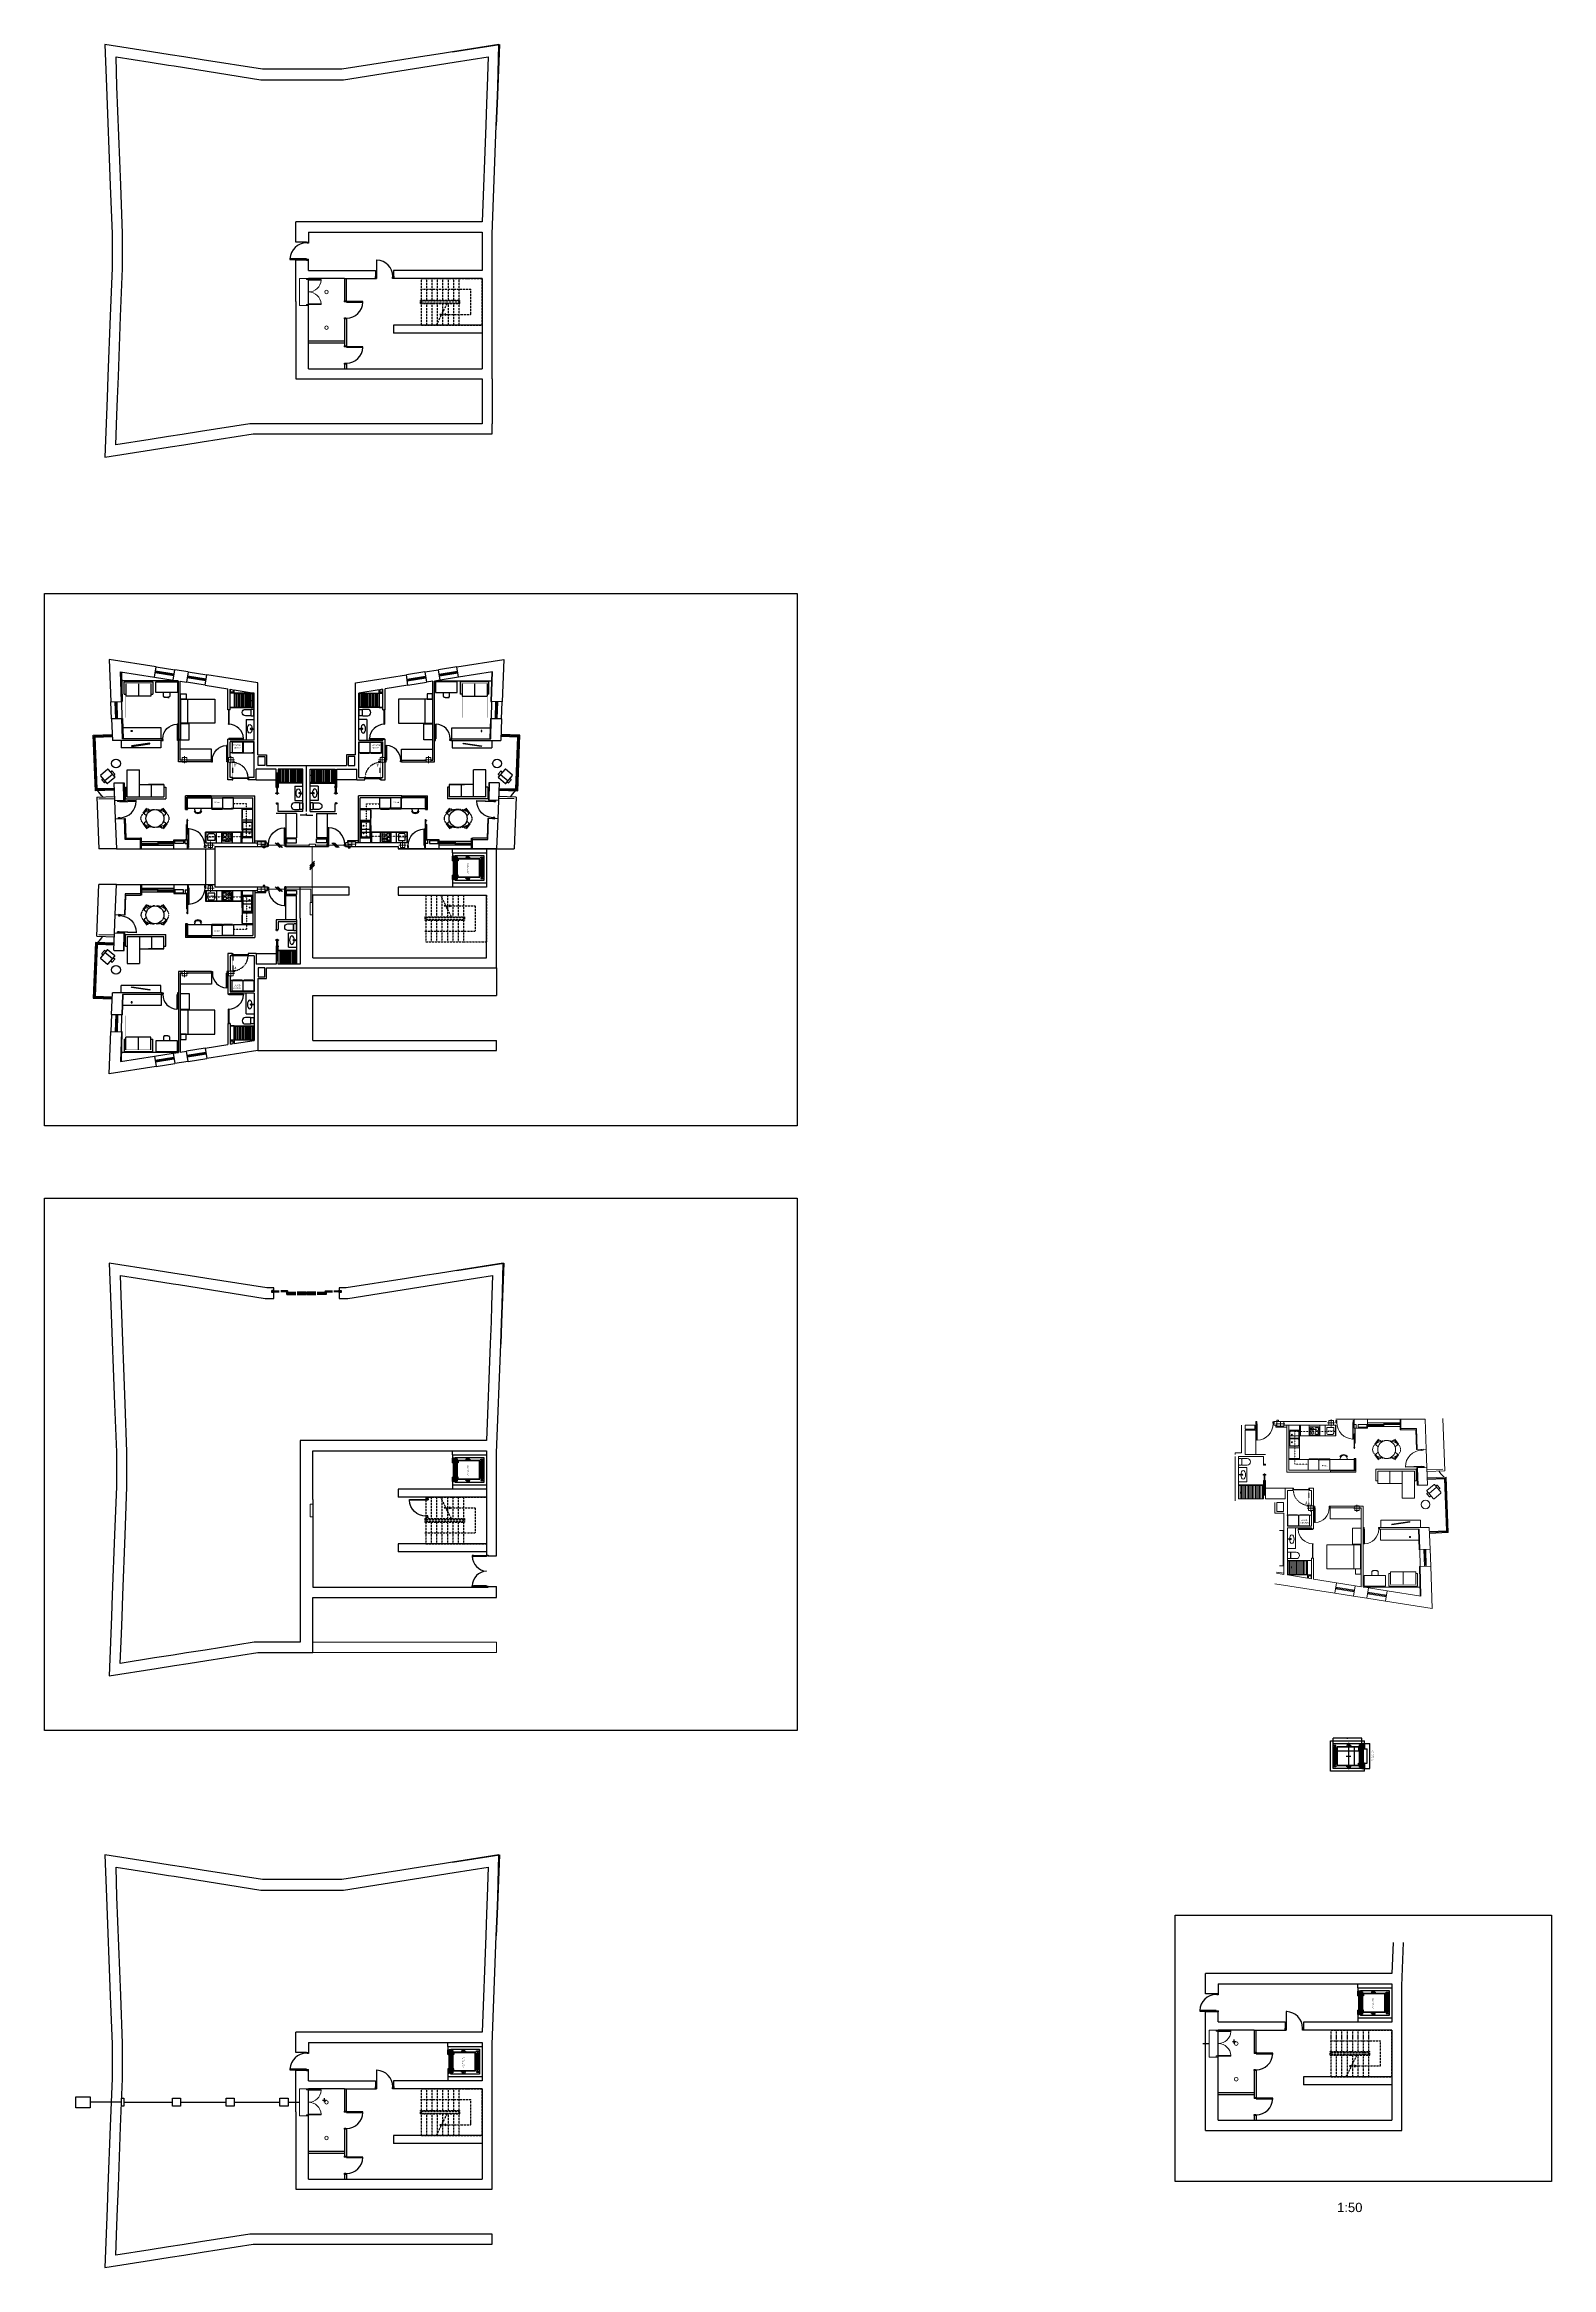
# Model space of a CAD drawing. Header units: millimetres. Extents: x 35844 to 119942, y 7566 to 131569.
import ezdxf

# ---------------------------------------------------------------- set-up
doc = ezdxf.new("R2010")
doc.units = ezdxf.units.MM
doc.linetypes.add('ACAD_ISO03W100', pattern=[30, 12, -18])
doc.linetypes.add('LTYPE_6', pattern=[168.75, 112.5, -28.125, 0, -28.125])
for name, color, linetype, lineweight in [('12. MOB ASEOS+COCINAS', 5, 'Continuous', 9), ('2. RITX_Secundarios', 3, 'Continuous', 9), ('3. Rgst_Paso', 4, 'Continuous', 9), ('5. CaSe_TBA_Coaxial', 30, 'Continuous', 9), ('5. Re_Secundario_vivienda', 5, 'Continuous', 9), ('6. PROYECCIÓN', 251, 'Continuous', 9), ('cristaleria', 220, 'Continuous', 15), ('ESTR REFORMADO', 1, 'Continuous', 18), ('MURO', 1, 'Continuous', 0), ('MURO MODIF', 1, 'Continuous', 0)]:
    doc.layers.add(name, color=color, linetype=linetype, lineweight=lineweight)
doc.layers.add('16. SUP. ÚTIL', color=11, linetype='Continuous', lineweight=0, plot=False)
for name, color, linetype in [('5. CaSe_RTV', 94, 'Continuous'), ('5. CaSe_STDP', 6, 'Continuous'), ('5. CaSe_TBA_Fibra', 8, 'Continuous'), ('_mobiliario', 5, 'Continuous'), ('Ascensor', 6, 'Continuous'), ('DET-3', 7, 'Continuous'), ('DET-5', 7, 'Continuous'), ('LAYER_2', 1, 'Continuous'), ('LAYER_3', 15, 'LTYPE_6'), ('METALISTERIA', 2, 'Continuous'), ('TEXTO', 140, 'Continuous'), ('www.dwgautocad.com', 7, 'Continuous')]:
    doc.layers.add(name, color=color, linetype=linetype)
doc.styles.get("Standard").update_dxf_attribs({"font": 'arial.ttf', "height": 500})
doc.styles.add('texto 2', font='arial.ttf', dxfattribs={"height": 0.06})

# ---------------------------------------------------------------- blocks, each defined once
blk = doc.blocks.new('A$C0D012787')
for points in [[(0.05, 0.08), (0, 0.08), (0, -0.02), (0.06, -0.02), (0.06, 0.04), (0.05, 0.04), (0.05, 0.08)], [(0.87, 0.08), (0.92, 0.08), (0.92, -0.02), (0.86, -0.02), (0.86, 0.04), (0.87, 0.04), (0.87, 0.08)]]:
    blk.add_lwpolyline(points)
blk.add_lwpolyline([(0.05, 0.08), (0.05, 0.9), (0.08, 0.9), (0.08, 0.08)], close=True)
blk.add_arc((0.05, 0.08), 0.821, 0.0273, 87.4878)
blk = doc.blocks.new('p')
at = {"layer": 'ESTR REFORMADO', "color": 8}
for points in [[(-0.2, 0), (0.2, 0)], [(0, -0.2), (0, 0.2)]]:
    blk.add_lwpolyline(points, dxfattribs=at)
at = {"layer": 'MURO MODIF'}
blk.add_lwpolyline([(-0.13, -0.13), (-0.13, 0.12), (0.12, 0.12), (0.12, -0.13)], close=True, dxfattribs=at)
blk = doc.blocks.new('A$C6F746D9D')
at = {"linetype": 'ByBlock'}
for p, q in [((0, 1.05), (0.12, 1.05)), ((0, 1.05), (0, 0.99)), ((0.08, 0.99), (0, 0.99)), ((1.04, 1), (0.08, 1)), ((0.08, 1), (0.08, 0.99)), ((0.12, 1.05), (0.12, 0.97)), ((0.12, 0.97), (1.04, 0.97)), ((1.04, 0.97), (1.04, 1))]:
    blk.add_line(p, q, dxfattribs=at)
blk.add_lwpolyline([(0.09, 0.09), (0.09, 0.08), (0.13, 0.08), (0.13, 0.03), (0.01, 0.03), (0.01, 0.09)], close=True, dxfattribs=at)
blk.add_arc((0.12, 1), 0.921, 270.1171, 357.7518)
blk = doc.blocks.new('pilar pantalla')
at = {"layer": '6. PROYECCIÓN'}
for points in [[(0, 0.125), (0, -0.075), (0, -0.225)], [(-0.25, -0.025), (0.15, -0.025), (0.25, -0.025)]]:
    blk.add_lwpolyline(points, dxfattribs=at)
at = {"layer": 'ESTR REFORMADO'}
blk.add_lwpolyline([(-0.2, 0.1), (0.2, 0.1), (0.2, -0.15), (-0.2, -0.15)], close=True, dxfattribs=at)
blk = doc.blocks.new('lavad. i')
for p, q in [((-0.3, -0.65), (-0.3, -0.05)), ((-0.3, -0.05), (0.3, -0.05)), ((0.3, -0.65), (-0.3, -0.65)), ((-0.26, -0.65, 0), (-0.18, -0.65, 0)), ((-0.26, -0.65, 0), (-0.26, -0.65)), ((-0.25, -0.67, -0.32), (-0.25, -0.65, 0)), ((-0.25, -0.67), (0.25, -0.67)), ((-0.18, -0.65, 0), (-0.18, -0.65)), ((0.02, -0.66), (0.02, -0.65)), ((0.02, -0.66), (0.07, -0.66)), ((0.07, -0.66), (0.07, -0.65)), ((0.08, -0.66), (0.08, -0.65)), ((0.08, -0.66), (0.18, -0.66)), ((0.18, -0.66), (0.18, -0.65)), ((0.2, -0.66), (0.2, -0.65)), ((0.2, -0.66), (0.24, -0.66)), ((0.24, -0.66), (0.24, -0.65)), ((0.25, -0.67), (0.25, -0.65)), ((0.3, -0.05), (0.3, -0.65))]:
    blk.add_line(p, q)
blk = doc.blocks.new('frig. i')
for p, q in [((-0.345, -0.05), (0.255, -0.05)), ((-0.345, -0.67), (-0.345, -0.05)), ((-0.345, -0.65), (0.255, -0.65)), ((-0.345, -0.67), (0.255, -0.67)), ((-0.325, -0.67), (-0.325, -0.68)), ((-0.325, -0.68), (-0.315, -0.68)), ((-0.315, -0.68), (-0.315, -0.67)), ((0.255, -0.05), (0.255, -0.67))]:
    blk.add_line(p, q)
blk = doc.blocks.new('WC')
for points in [[(-0.21, -0.18), (-0.48, -0.18, -0.414214), (-0.66, 0), (-0.66, 0, -0.414214), (-0.48, 0.18), (-0.21, 0.18, -0.414214), (-0.18, 0.15), (-0.18, -0.15, -0.414214)], [(-0.14, -0.18), (-0.03, -0.18, 0.414214), (0, -0.15), (0, 0.15, 0.414214), (-0.03, 0.18), (-0.14, 0.18, 0.414214), (-0.17, 0.15), (-0.17, -0.15, 0.414214)]]:
    blk.add_lwpolyline(points, format="xyb", close=True)
blk = doc.blocks.new('inodoro')
at = {"rotation": 179.9999999999821}
blk.add_blockref('WC', (0, 0.1525), dxfattribs=at)
blk = doc.blocks.new('A$C7A17705F')
at = {"color": 0}
for p, q in [((0, 3430), (2600, 3430)), ((600, 2790), (610, 2800)), ((600, 1393), (600, 2790)), ((610, 2800), (1990, 2800)), ((1990, 2800), (2000, 2790)), ((2000, 0), (2000, 2790)), ((0, 2150), (1200, 2150)), ((0, 1850), (1200, 1850)), ((0, 1550), (1200, 1550)), ((0, 1250), (600, 1250)), ((600, 1172), (600, 1275)), ((625, 1250), (757, 1250)), ((757, 1250), (1200, 1250)), ((1200, 1472), (1200, 2200)), ((1200, 2200), (1400, 2200)), ((1200, 0), (1200, 1472)), ((1250, 50), (1250, 2150)), ((1250, 2150), (1350, 2150)), ((1350, 50), (1350, 2150)), ((1400, 0), (1400, 2200)), ((1400, 2150), (2600, 2150)), ((1400, 1850), (2600, 1850)), ((1400, 1550), (2600, 1550)), ((1400, 1250), (2600, 1250)), ((0, 950), (1200, 950)), ((0, 650), (1200, 650)), ((0, 350), (1200, 350)), ((0, 50), (1200, 50)), ((600, 1072), (600, 1172)), ((1250, 50), (1350, 50)), ((1400, 950), (2600, 950)), ((1400, 650), (2600, 650)), ((1400, 350), (2600, 350)), ((1400, 50), (2600, 50)), ((1200, 0), (1400, 0))]:
    blk.add_line(p, q, dxfattribs=at)
for p, q in [((0, 50), (0, 3430)), ((2600, 2150), (2600, 3430)), ((540, 1393), (656, 1393)), ((598, 1335), (540, 1393)), ((656, 1393), (598, 1335)), ((669, 1206), (600, 1275)), ((757, 1250), (669, 1206)), ((1200, 1472), (757, 1250)), ((2600, 50), (2600, 2150)), ((533, 1138), (0, 872)), ((600, 1072), (533, 1138)), ((600, 1172), (600, 1072))]:
    blk.add_line(p, q)
blk = doc.blocks.new('A$C3628088D')
at = {"layer": 'www.dwgautocad.com'}
for p, q in [((35, 100), (0, 100)), ((0, 100), (0, 0)), ((35, 820), (35, 900)), ((35, 900), (75, 900)), ((75, 820), (35, 820)), ((75, 820), (35, 820)), ((35, 820), (35, 180)), ((35, 180), (35, 100)), ((75, 180), (35, 180)), ((35, 180), (75, 180)), ((35, 60), (35, 100)), ((35, 100), (75, 100)), ((50, 60), (35, 60)), ((45, 820), (45, 180)), ((65, 820), (45, 820)), ((45, 180), (65, 180)), ((50, 50), (50, 60)), ((50, 0), (50, 50)), ((65, 180), (65, 820)), ((75, 900), (75, 820)), ((75, 180), (75, 820)), ((75, 100), (75, 180)), ((0, 0), (50, 0))]:
    blk.add_line(p, q, dxfattribs=at)
for points in [[(1725, 900), (1725, 820), (1765, 820), (1765, 900)], [(1725, 180), (1725, 820), (1765, 820), (1765, 180)], [(1725, 100), (1725, 180), (1765, 180), (1765, 100)], [(1735, 180), (1735, 820), (1755, 820), (1755, 180)], [(1765, 100), (1800, 100), (1800, 0), (1750, 0), (1750, 50), (1750, 60), (1765, 60)]]:
    blk.add_lwpolyline(points, close=True, dxfattribs=at)
blk.add_arc((1757, 42), 858, 92.10381, 176.13339, dxfattribs=at)
blk.add_ellipse((70, 105), major_axis=(-772, 326), ratio=0.9408404, start_param=-2.7265921, end_param=-1.199193, dxfattribs=at)

msp = doc.modelspace()

# ---------------------------------------------------------------- linework, layer by layer
for p, q in [((41827, 131158), (39216, 131568)), ((39216, 131568), (39306, 129200)), ((61202, 131569), (58617, 131160)), ((61139, 129204), (61202, 131569)), ((39892, 129222), (39848, 130880)), ((39848, 130880), (41736, 130581)), ((41736, 130581), (42773, 130416)), ((42865, 130994), (41827, 131158)), ((42773, 130416), (43078, 130368)), ((43615, 130876), (42865, 130994)), ((43078, 130368), (47919, 129599)), ((44653, 130713), (43615, 130876)), ((48011, 130184), (44653, 130713)), ((55792, 130713), (52434, 130184)), ((52526, 129599), (58709, 130581)), ((56829, 130876), (55792, 130713)), ((57580, 130994), (56829, 130876)), ((58159, 131087), (57580, 130994)), ((58617, 131160), (58159, 131087)), ((58709, 130581), (60597, 130880)), ((60597, 130880), (60553, 129222)), ((39306, 129200), (39513, 123697)), ((40098, 123720), (39892, 129222)), ((47919, 129599), (52526, 129599)), ((52434, 130184), (48011, 130184)), ((60553, 129222), (60517, 128283)), ((61103, 128261), (61139, 129204)), ((60517, 128283), (60472, 127071)), ((61057, 127049), (61103, 128261)), ((60472, 127071), (60268, 121669)), ((60829, 120990), (61057, 127049)), ((39513, 123697), (39616, 121012)), ((40201, 121034), (40098, 123720)), ((60268, 121669), (49864, 121669)), ((49864, 120543), (49864, 121669)), ((39616, 121012), (39616, 119102)), ((40201, 119079), (40201, 121034)), ((50460, 120543), (49864, 120543)), ((50580, 121102), (60263, 121102)), ((50580, 121102), (50580, 120543)), ((60262, 121102), (60262, 118957)), ((60829, 119102), (60829, 120990)), ((39616, 119102), (39512, 116416)), ((40097, 116393), (40201, 119079)), ((49864, 118969), (49864, 119528)), ((50461, 119528), (49864, 119528)), ((50580, 118969), (50581, 119528)), ((60829, 112914), (60829, 119102)), ((49864, 117228), (49864, 118969)), ((49864, 118640), (49864, 118640)), ((50580, 118969), (52582, 118969)), ((50580, 115022), (50580, 118512)), ((52582, 118512), (50580, 118512)), ((50582, 113482), (50582, 118379)), ((52582, 118969), (54315, 118969)), ((52582, 118512), (52582, 117217)), ((52582, 118512), (54315, 118511)), ((52701, 117275), (52701, 118512)), ((54315, 118969), (54315, 118631)), ((60262, 118957), (55330, 118957)), ((55330, 118957), (55330, 118512)), ((60262, 118512), (55330, 118512)), ((60262, 118512), (60262, 113482)), ((49864, 117228), (49864, 112914)), ((39512, 116416), (39386, 113065)), ((39975, 113042), (40097, 116393)), ((52582, 116260), (52582, 115022)), ((52702, 116260), (52702, 115022)), ((60262, 115912), (55330, 115912)), ((55330, 115912), (55330, 115468)), ((60262, 115468), (55330, 115468)), ((52582, 115022), (50582, 115022)), ((52582, 114902), (50582, 114902)), ((52582, 115022), (52582, 114702)), ((52702, 115022), (52702, 114677)), ((39386, 113065), (39340, 111852)), ((39929, 111830), (39975, 113042)), ((49864, 112914), (60262, 112914)), ((50582, 113482), (60262, 113482)), ((52583, 113744), (52583, 113482)), ((52703, 113744), (52703, 113482)), ((60262, 112914), (60262, 110414)), ((60829, 112914), (60829, 110414)), ((39340, 111852), (39305, 110913)), ((39893, 110891), (39929, 111830)), ((39305, 110913), (39215, 108545)), ((39831, 109238), (39893, 110891)), ((47305, 110414), (44560, 109982)), ((60262, 110414), (47305, 110414)), ((60829, 109848), (60829, 110414)), ((41735, 109538), (39831, 109238)), ((42772, 109701), (41735, 109538)), ((43523, 109819), (42772, 109701)), ((42864, 109119), (43614, 109237)), ((44560, 109982), (43523, 109819)), ((43614, 109237), (44652, 109400)), ((44652, 109400), (47497, 109848)), ((47497, 109848), (60829, 109848)), ((39215, 108545), (41826, 108956)), ((41826, 108956), (42864, 109119)), ((41982, 96276), (42074, 96853)), ((42074, 96853), (43111, 96689)), ((58864, 96853), (57827, 96689)), ((58955, 96276), (58864, 96853)), ((43314, 96064), (40108, 96064)), ((40287, 95320), (40287, 96020)), ((40387, 95920), (40387, 95220)), ((41087, 95920), (41087, 95220)), ((41787, 95920), (41787, 95220)), ((41887, 96020), (41887, 95320)), ((41982, 96276), (43019, 96111)), ((43057, 96351), (42021, 96515)), ((43073, 96450), (42036, 96613)), ((42070, 96507), (42086, 96606)), ((43016, 96408), (42078, 96556)), ((43008, 96359), (43024, 96457)), ((43019, 96111), (43111, 96689)), ((43324, 91548), (43324, 96063)), ((43424, 91648), (43424, 96047)), ((44808, 95828), (43770, 95991)), ((43862, 96571), (43771, 95992)), ((44845, 96068), (43808, 96232)), ((44861, 96167), (43824, 96331)), ((43873, 96323), (43858, 96224)), ((43862, 96571), (44899, 96408)), ((44804, 96126), (43866, 96274)), ((44796, 96076), (44812, 96175)), ((44808, 95828), (44899, 96408)), ((46084, 94461), (46084, 95625)), ((46204, 94461), (46204, 95613)), ((46424, 95380), (46424, 95571)), ((47744, 95363), (47744, 95960)), ((53193, 95363), (53193, 95960)), ((54514, 95380), (54514, 95571)), ((54733, 94461), (54733, 95613)), ((54853, 94461), (54853, 95625)), ((57076, 96571), (56039, 96408)), ((56130, 95828), (56039, 96408)), ((56077, 96167), (57114, 96331)), ((56092, 96068), (57129, 96232)), ((56142, 96076), (56126, 96175)), ((56130, 95828), (57167, 95991)), ((56134, 96126), (57072, 96274)), ((57064, 96323), (57080, 96224)), ((57076, 96571), (57167, 95992)), ((57513, 91648), (57513, 96047)), ((57613, 91548), (57613, 96063)), ((57624, 96064), (60830, 96064)), ((57918, 96111), (57827, 96689)), ((57865, 96450), (58901, 96613)), ((57880, 96351), (58917, 96515)), ((57930, 96359), (57914, 96457)), ((58955, 96276), (57918, 96111)), ((57922, 96408), (58860, 96556)), ((58868, 96507), (58852, 96606)), ((59050, 96020), (59050, 95320)), ((59150, 95920), (59150, 95220)), ((59850, 95920), (59850, 95220)), ((60550, 95920), (60550, 95220)), ((60650, 95320), (60650, 96020)), ((39552, 94895), (40143, 94917)), ((39589, 93956), (39553, 94895)), ((39828, 93964), (39797, 94905)), ((39799, 94854), (39899, 94858)), ((39876, 94016), (39849, 94856)), ((39928, 93967), (39897, 94908)), ((40143, 94917), (40168, 93976)), ((40287, 95320), (40387, 95320)), ((41787, 95320), (41887, 95320)), ((42583, 95138), (42513, 95138)), ((42583, 95168), (42583, 95138)), ((42735, 95138), (42583, 95138)), ((42735, 95168), (42735, 95138)), ((42735, 95138), (42805, 95138)), ((43445, 95049), (45345, 95049)), ((43445, 95049), (43445, 93711)), ((43844, 93711), (43844, 95049)), ((45345, 95049), (45345, 93711)), ((46204, 94461), (46084, 94461)), ((46121, 94461), (46111, 94461)), ((46111, 94461), (46111, 94441)), ((46121, 94441), (46111, 94441)), ((46141, 94461), (46121, 94461)), ((46121, 94441), (46121, 94446)), ((46121, 94446), (46141, 94446)), ((46121, 94441), (46121, 93662)), ((46131, 94446), (46131, 93662)), ((46141, 94461), (46151, 94461)), ((46141, 94446), (46141, 94441)), ((46141, 93662), (46141, 94446)), ((46151, 94441), (46141, 94441)), ((46151, 94461), (46151, 94441)), ((46204, 94461), (46204, 95380)), ((46424, 95380), (46204, 95380)), ((46204, 94590), (47544, 94590)), ((46422, 94590), (46204, 94590)), ((47544, 95390), (46422, 95390)), ((46422, 95382), (46422, 94590)), ((46422, 95370), (47544, 95370)), ((46422, 94610), (47544, 94610)), ((47544, 95380), (46424, 95380)), ((46489, 94610), (46489, 95370)), ((46572, 94610), (46572, 95370)), ((46650, 95370), (46650, 94610)), ((46728, 94610), (46728, 95370)), ((46805, 95370), (46805, 94610)), ((46883, 94610), (46883, 95370)), ((46961, 94610), (46961, 95370)), ((47039, 94610), (47039, 95370)), ((47117, 94610), (47117, 95370)), ((47195, 94610), (47195, 95370)), ((47273, 94610), (47273, 95370)), ((47302, 94610), (47544, 94610)), ((47351, 94610), (47351, 95370)), ((47429, 94610), (47429, 95370)), ((47506, 94610), (47506, 95370)), ((47544, 92768), (47544, 95393)), ((47744, 91947), (47744, 95363)), ((53193, 91947), (53193, 95363)), ((53393, 92768), (53393, 95393)), ((53393, 95390), (54516, 95390)), ((53393, 95380), (54514, 95380)), ((54516, 95370), (53393, 95370)), ((53635, 94610), (53393, 94610)), ((54516, 94610), (53393, 94610)), ((54733, 94590), (53393, 94590)), ((53431, 94610), (53431, 95370)), ((53509, 94610), (53509, 95370)), ((53587, 94610), (53587, 95370)), ((53665, 94610), (53665, 95370)), ((53743, 94610), (53743, 95370)), ((53821, 94610), (53821, 95370)), ((53898, 94610), (53898, 95370)), ((53976, 94610), (53976, 95370)), ((54054, 94610), (54054, 95370)), ((54132, 95370), (54132, 94610)), ((54210, 94610), (54210, 95370)), ((54288, 95370), (54288, 94610)), ((54366, 94610), (54366, 95370)), ((54449, 94610), (54449, 95370)), ((54514, 95380), (54733, 95380)), ((54516, 95382), (54516, 94590)), ((54516, 94590), (54733, 94590)), ((54733, 94461), (54733, 95380)), ((54733, 94461), (54853, 94461)), ((54797, 94461), (54787, 94461)), ((54787, 94461), (54787, 94441)), ((54787, 94441), (54797, 94441)), ((54797, 94461), (54817, 94461)), ((54817, 94446), (54797, 94446)), ((54797, 94446), (54797, 94441)), ((54797, 93662), (54797, 94446)), ((54807, 94446), (54807, 93662)), ((54817, 94461), (54827, 94461)), ((54817, 94441), (54817, 94446)), ((54817, 94441), (54827, 94441)), ((54817, 94441), (54817, 93662)), ((54827, 94461), (54827, 94441)), ((55593, 95049), (55593, 93711)), ((57493, 95049), (55593, 95049)), ((57093, 93711), (57093, 95049)), ((57493, 95049), (57493, 93711)), ((58202, 95138), (58132, 95138)), ((58202, 95168), (58202, 95138)), ((58202, 95138), (58354, 95138)), ((58354, 95168), (58354, 95138)), ((58354, 95138), (58424, 95138)), ((59150, 95320), (59050, 95320)), ((60650, 95320), (60550, 95320)), ((60795, 94917), (60770, 93976)), ((61386, 94895), (60795, 94917)), ((61010, 93967), (61040, 94908)), ((61139, 94854), (61039, 94858)), ((61062, 94016), (61089, 94856)), ((61110, 93964), (61140, 94905)), ((61349, 93956), (61385, 94895)), ((40204, 93979), (39588, 93956)), ((39588, 93956), (40168, 93976)), ((39826, 94014), (39926, 94017)), ((42352, 93443), (40177, 93443)), ((42352, 92843), (42352, 93443)), ((45345, 93711), (43445, 93711)), ((46111, 93647), (46111, 93667)), ((46111, 93667), (46121, 93667)), ((46111, 93667), (46121, 93667)), ((46121, 93647), (46111, 93647)), ((46121, 93667), (46121, 93662)), ((46121, 93662), (46141, 93662)), ((46141, 93647), (46121, 93647)), ((46151, 93667), (46141, 93667)), ((46141, 93662), (46141, 93667)), ((46151, 93667), (46141, 93667)), ((46141, 93647), (46151, 93647)), ((46151, 93647), (46151, 93667)), ((47094, 93916), (47544, 93916)), ((47094, 93916), (47094, 92768)), ((47357, 93403), (47544, 93403)), ((47357, 93383), (47544, 93383)), ((53843, 93916), (53393, 93916)), ((53580, 93403), (53393, 93403)), ((53580, 93383), (53393, 93383)), ((53843, 93916), (53843, 92768)), ((54787, 93647), (54787, 93667)), ((54787, 93667), (54797, 93667)), ((54787, 93667), (54797, 93667)), ((54797, 93647), (54787, 93647)), ((54797, 93662), (54797, 93667)), ((54817, 93662), (54797, 93662)), ((54797, 93647), (54817, 93647)), ((54827, 93667), (54817, 93667)), ((54817, 93667), (54817, 93662)), ((54827, 93667), (54817, 93667)), ((54817, 93647), (54827, 93647)), ((54827, 93647), (54827, 93667)), ((55593, 93711), (57493, 93711)), ((58586, 92843), (58586, 93443)), ((58586, 93443), (60760, 93443)), ((60734, 93979), (61350, 93956)), ((61350, 93956), (60770, 93976)), ((61112, 94014), (61012, 94017)), ((38672, 92937), (38622, 92935)), ((38647, 92259), (38697, 92261)), ((38649, 92209), (38699, 92211)), ((38672, 92937), (38670, 92987)), ((42409, 92743), (39634, 92743)), ((42409, 92843), (40193, 92843)), ((42409, 92743), (42409, 92843)), ((45169, 92261), (43424, 92261)), ((45169, 91648), (45169, 92261)), ((46084, 90553), (46084, 92818)), ((46204, 92818), (46084, 92818)), ((46131, 92827), (46090, 92827)), ((46090, 92827), (46090, 92818)), ((46131, 92844), (46951, 92844)), ((46131, 92827), (46131, 92818)), ((46351, 92051), (46201, 92051)), ((46204, 92818), (46204, 92768)), ((47544, 92768), (46204, 92768)), ((46204, 91798), (46204, 92668)), ((47544, 92668), (46204, 92668)), ((46951, 92051), (46351, 92051)), ((46974, 92051), (47574, 92051)), ((47544, 90673), (47544, 92668)), ((53964, 92051), (53364, 92051)), ((53393, 92768), (54733, 92768)), ((53393, 90673), (53393, 92668)), ((53393, 92668), (54733, 92668)), ((54807, 92844), (53987, 92844)), ((53987, 92051), (54587, 92051)), ((54587, 92051), (54737, 92051)), ((54733, 92818), (54853, 92818)), ((54733, 92818), (54733, 92768)), ((54733, 91798), (54733, 92668)), ((54807, 92827), (54807, 92818)), ((54807, 92827), (54847, 92827)), ((54847, 92827), (54847, 92818)), ((54853, 90553), (54853, 92818)), ((55769, 92261), (57513, 92261)), ((55769, 91648), (55769, 92261)), ((58529, 92843), (60744, 92843)), ((58529, 92743), (58529, 92843)), ((58529, 92743), (61304, 92743)), ((62288, 92209), (62238, 92211)), ((62290, 92259), (62240, 92261)), ((62266, 92937), (62268, 92987)), ((62266, 92937), (62316, 92935)), ((38676, 91517), (38726, 91519)), ((38677, 91467), (38727, 91469)), ((38704, 90775), (38754, 90777)), ((38706, 90725), (38756, 90727)), ((39344, 90351), (38985, 90781)), ((38989, 90823), (39366, 91137)), ((39190, 90379), (39043, 90556)), ((39044, 90570), (39113, 90627)), ((39645, 90849), (39222, 90497)), ((39765, 90689), (39358, 90349)), ((39408, 91133), (39766, 90703)), ((39605, 91037), (39536, 90979)), ((39766, 90859), (39619, 91036)), ((39696, 90787), (39765, 90845)), ((40460, 91116), (41143, 91116)), ((40460, 90298), (40460, 91116)), ((45169, 91548), (43324, 91548)), ((43542, 91648), (43424, 91648)), ((45169, 91648), (43792, 91648)), ((45169, 91548), (45169, 91648)), ((46204, 90673), (46204, 91548)), ((46324, 90673), (46324, 90553)), ((46330, 91549), (46466, 91549)), ((47239, 90673), (47239, 90553)), ((48777, 91153), (47664, 91153)), ((47664, 90553), (47664, 91153)), ((47664, 90553), (48777, 90553)), ((48244, 91353), (52694, 91353)), ((48777, 90123), (48777, 91153)), ((50269, 91153), (48877, 91153)), ((48877, 91153), (48877, 90123)), ((48945, 91153), (48945, 90393)), ((49023, 91153), (49023, 90393)), ((49101, 91153), (49101, 90393)), ((49178, 90393), (49178, 91153)), ((49256, 91153), (49256, 90393)), ((49256, 91153), (49256, 90393)), ((49334, 91153), (49334, 90393)), ((49334, 91153), (49334, 90393)), ((49412, 91153), (49412, 90393)), ((49490, 90393), (49490, 91153)), ((49568, 91153), (49568, 90393)), ((49646, 91153), (49646, 90393)), ((49724, 91153), (49724, 90393)), ((49801, 91153), (49801, 90393)), ((49879, 91153), (49879, 90393)), ((49957, 91153), (49957, 90393)), ((50038, 91153), (50038, 90393)), ((50113, 91153), (50113, 90393)), ((50191, 91153), (50191, 90393)), ((50469, 91253), (50469, 91353)), ((50669, 91153), (52061, 91153)), ((50747, 91153), (50747, 90393)), ((50825, 91153), (50825, 90393)), ((50899, 91153), (50899, 90393)), ((50980, 91153), (50980, 90393)), ((51058, 91153), (51058, 90393)), ((51136, 91153), (51136, 90393)), ((51214, 91153), (51214, 90393)), ((51292, 91153), (51292, 90393)), ((51370, 91153), (51370, 90393)), ((51448, 90393), (51448, 91153)), ((51526, 91153), (51526, 90393)), ((51603, 91153), (51603, 90393)), ((51603, 91153), (51603, 90393)), ((51681, 91153), (51681, 90393)), ((51681, 91153), (51681, 90393)), ((51759, 90393), (51759, 91153)), ((51837, 91153), (51837, 90393)), ((51915, 91153), (51915, 90393)), ((51993, 91153), (51993, 90393)), ((52061, 91153), (52061, 90123)), ((52161, 91153), (53273, 91153)), ((52161, 90123), (52161, 91153)), ((53273, 90553), (52161, 90553)), ((53273, 90553), (53273, 91153)), ((53699, 90673), (53699, 90553)), ((54608, 91549), (54472, 91549)), ((54614, 90673), (54614, 90553)), ((54733, 90673), (54733, 91548)), ((55769, 91648), (57145, 91648)), ((55769, 91548), (55769, 91648)), ((55769, 91548), (57613, 91548)), ((57395, 91648), (57513, 91648)), ((60478, 91116), (59794, 91116)), ((60478, 90298), (60478, 91116)), ((61530, 91133), (61171, 90703)), ((61171, 90859), (61318, 91036)), ((61242, 90787), (61173, 90845)), ((61173, 90689), (61580, 90349)), ((61293, 90849), (61716, 90497)), ((61332, 91037), (61402, 90979)), ((61948, 90823), (61572, 91137)), ((61594, 90351), (61952, 90781)), ((61748, 90379), (61895, 90556)), ((61894, 90570), (61824, 90627)), ((62232, 90725), (62182, 90727)), ((62234, 90775), (62184, 90777)), ((62260, 91467), (62210, 91469)), ((62262, 91517), (62212, 91519)), ((38782, 90039), (38732, 90037)), ((38771, 89580), (39752, 89617)), ((38782, 90039), (38783, 89989)), ((38875, 89484), (39756, 89517)), ((39273, 90435), (39204, 90378)), ((39727, 90375), (40259, 90389)), ((39759, 89392), (40282, 89412)), ((39759, 89392), (39798, 88378)), ((40259, 90389), (40300, 90391)), ((40282, 89412), (40322, 89413)), ((40360, 90148), (40460, 90148)), ((40460, 89598), (40460, 90298)), ((41143, 90298), (42510, 90298)), ((41143, 89598), (41143, 90298)), ((42510, 90298), (41660, 90298)), ((41827, 89598), (41827, 90298)), ((42510, 90298), (42510, 89598)), ((42510, 90298), (42510, 89598)), ((42510, 90298), (42510, 89598)), ((42510, 90148), (42610, 90148)), ((42610, 90148), (42610, 89598)), ((42610, 90148), (42610, 89498)), ((43723, 89002), (43723, 89653)), ((45143, 89653), (43723, 89653)), ((44661, 89583), (43793, 89583)), ((43793, 88912), (43793, 89583)), ((43803, 88912), (43803, 89573)), ((45128, 89573), (43803, 89573)), ((43813, 88912), (43813, 89563)), ((45128, 89563), (43813, 89563)), ((43823, 89002), (43823, 89553)), ((43823, 89553), (45123, 89553)), ((45123, 89583), (44661, 89583)), ((45143, 89593), (45123, 89593)), ((45123, 89593), (45123, 89583)), ((45128, 89583), (45123, 89583)), ((45123, 89553), (45123, 89563)), ((45123, 89563), (45128, 89563)), ((45143, 89553), (45123, 89553)), ((45128, 89563), (45128, 89583)), ((45143, 89653), (47577, 89653)), ((45143, 89593), (45143, 89653)), ((45143, 89553), (45143, 89653)), ((45143, 89583), (45143, 89593)), ((45143, 89593), (45143, 89553)), ((45143, 89583), (45143, 89563)), ((45143, 89563), (45143, 89553)), ((45143, 89553), (47477, 89553)), ((45187, 89553), (45187, 88953)), ((47477, 87039), (47477, 89553)), ((47577, 87039), (47577, 89653)), ((48772, 90118), (48772, 90173)), ((48772, 90118), (48802, 90118)), ((48777, 90123), (48777, 90173)), ((48777, 90123), (48777, 90173)), ((48777, 90123), (48807, 90123)), ((48777, 90123), (48802, 90123)), ((48782, 90123), (48802, 90123)), ((48805, 89810), (48782, 89810)), ((48805, 89790), (48782, 89790)), ((48802, 90123), (48802, 90118)), ((48807, 89820), (48805, 89820)), ((48805, 89820), (48805, 89780)), ((48807, 89780), (48805, 89780)), ((48807, 89755), (48807, 89750)), ((48807, 89755), (48847, 89755)), ((48807, 89750), (48847, 89750)), ((48847, 90123), (48877, 90123)), ((48847, 89820), (48849, 89820)), ((48847, 89780), (48849, 89780)), ((48847, 89755), (48847, 89750)), ((48849, 89820), (48849, 89780)), ((48849, 89810), (48871, 89810)), ((48849, 89790), (48871, 89790)), ((48852, 90123), (48877, 90123)), ((48852, 90123), (48852, 90118)), ((48852, 90118), (48882, 90118)), ((49256, 90393), (48877, 90393)), ((49236, 90373), (48877, 90373)), ((48877, 90123), (48877, 90173)), ((48877, 90123), (48877, 90173)), ((48882, 90173), (48877, 90173)), ((48882, 90118), (48882, 90173)), ((50269, 90373), (49236, 90373)), ((49256, 90393), (50269, 90393)), ((49819, 90199), (50269, 90199)), ((49819, 90199), (49819, 89399)), ((49819, 89399), (50269, 89399)), ((50069, 89815), (50256, 89815)), ((50069, 89795), (50256, 89795)), ((51681, 90393), (50669, 90393)), ((50669, 90373), (51701, 90373)), ((51119, 90199), (50669, 90199)), ((51119, 89399), (50669, 89399)), ((50869, 89815), (50682, 89815)), ((50869, 89795), (50682, 89795)), ((51119, 90199), (51119, 89399)), ((51681, 90393), (52061, 90393)), ((51701, 90373), (52061, 90373)), ((52056, 90118), (52056, 90173)), ((52056, 90173), (52061, 90173)), ((52086, 90118), (52056, 90118)), ((52061, 90123), (52061, 90173)), ((52061, 90123), (52061, 90173)), ((52091, 90123), (52061, 90123)), ((52086, 90123), (52061, 90123)), ((52089, 89810), (52066, 89810)), ((52089, 89790), (52066, 89790)), ((52086, 90123), (52086, 90118)), ((52091, 89820), (52089, 89820)), ((52089, 89820), (52089, 89780)), ((52091, 89780), (52089, 89780)), ((52091, 89755), (52091, 89750)), ((52131, 89755), (52091, 89755)), ((52131, 89750), (52091, 89750)), ((52161, 90123), (52131, 90123)), ((52131, 89820), (52133, 89820)), ((52131, 89780), (52133, 89780)), ((52131, 89755), (52131, 89750)), ((52133, 89820), (52133, 89780)), ((52133, 89810), (52156, 89810)), ((52133, 89790), (52156, 89790)), ((52156, 90123), (52136, 90123)), ((52161, 90123), (52136, 90123)), ((52136, 90123), (52136, 90118)), ((52166, 90118), (52136, 90118)), ((52161, 90123), (52161, 90173)), ((52161, 90123), (52161, 90173)), ((52166, 90118), (52166, 90173)), ((53361, 87039), (53361, 89653)), ((55795, 89653), (53361, 89653)), ((53461, 87039), (53461, 89553)), ((55795, 89553), (53461, 89553)), ((55751, 89553), (55751, 88953)), ((55795, 89593), (55795, 89653)), ((55795, 89553), (55795, 89653)), ((55795, 89653), (57215, 89653)), ((55795, 89583), (55795, 89593)), ((55795, 89593), (55815, 89593)), ((55795, 89593), (55795, 89553)), ((55795, 89583), (55795, 89563)), ((55795, 89563), (55795, 89553)), ((55795, 89553), (55815, 89553)), ((55810, 89563), (55810, 89583)), ((55810, 89583), (55815, 89583)), ((55810, 89573), (57135, 89573)), ((55815, 89563), (55810, 89563)), ((55810, 89563), (57125, 89563)), ((55815, 89593), (55815, 89583)), ((55815, 89583), (56277, 89583)), ((55815, 89553), (55815, 89563)), ((57115, 89553), (55815, 89553)), ((56277, 89583), (57145, 89583)), ((57115, 89002), (57115, 89553)), ((57125, 88912), (57125, 89563)), ((57135, 88912), (57135, 89573)), ((57145, 88912), (57145, 89583)), ((57215, 89002), (57215, 89653)), ((58327, 90148), (58327, 89598)), ((58327, 90148), (58327, 89498)), ((58427, 90148), (58327, 90148)), ((59794, 90298), (58427, 90298)), ((58427, 90298), (58427, 89598)), ((58427, 90298), (58427, 89598)), ((58427, 90298), (58427, 89598)), ((58427, 90298), (59278, 90298)), ((59111, 89598), (59111, 90298)), ((59794, 89598), (59794, 90298)), ((60478, 89598), (60478, 90298)), ((60578, 90148), (60478, 90148)), ((60656, 89412), (60615, 89413)), ((60679, 90389), (60638, 90391)), ((61178, 89392), (60656, 89412)), ((61211, 90375), (60679, 90389)), ((61178, 89392), (61140, 88378)), ((62063, 89484), (61182, 89517)), ((62167, 89580), (61186, 89617)), ((61664, 90435), (61734, 90378)), ((62156, 90039), (62154, 89989)), ((62156, 90039), (62206, 90037)), ((39798, 88378), (40309, 88397)), ((40309, 88397), (40349, 88398)), ((41353, 88697), (41557, 88964)), ((41353, 88092), (41557, 87825)), ((41365, 88687), (41570, 88954)), ((41365, 88101), (41570, 87835)), ((41410, 88693), (41385, 88713)), ((41410, 88095), (41385, 88076)), ((41409, 88691), (41410, 88693)), ((41409, 88098), (41410, 88095)), ((41410, 88693), (41576, 88909)), ((41410, 88095), (41576, 87880)), ((41532, 88538), (41412, 88648)), ((41532, 88250), (41412, 88141)), ((41576, 88909), (41550, 88928)), ((41578, 88911), (41576, 88909)), ((41762, 88828), (41620, 88919)), ((42259, 88828), (42401, 88919)), ((42444, 88911), (42446, 88909)), ((42446, 88909), (42471, 88928)), ((42611, 88693), (42446, 88909)), ((42611, 88095), (42446, 87880)), ((42656, 88687), (42452, 88954)), ((42656, 88101), (42452, 87835)), ((42669, 88697), (42464, 88964)), ((42669, 88092), (42464, 87825)), ((42490, 88538), (42609, 88648)), ((42490, 88250), (42609, 88141)), ((42611, 88693), (42637, 88713)), ((42613, 88691), (42611, 88693)), ((42613, 88098), (42611, 88095)), ((42611, 88095), (42637, 88076)), ((43723, 88897), (43723, 89002)), ((43823, 88897), (43723, 88897)), ((43723, 88897), (43823, 88897)), ((43823, 88897), (43723, 88897)), ((43762, 87226), (43762, 88050)), ((43782, 88050), (43762, 88050)), ((43772, 87221), (43772, 88050)), ((43782, 87226), (43782, 88050)), ((43783, 88897), (43783, 88917)), ((43783, 88917), (43793, 88917)), ((43793, 88897), (43783, 88897)), ((43783, 88291), (43803, 88291)), ((43783, 88291), (43783, 88271)), ((43803, 88271), (43783, 88271)), ((43793, 88917), (43793, 88912)), ((43793, 88912), (43813, 88912)), ((43813, 88897), (43793, 88897)), ((43803, 87524), (43803, 88344)), ((43823, 88344), (43803, 88344)), ((43803, 88291), (43803, 88271)), ((43823, 88917), (43813, 88917)), ((43813, 88912), (43813, 88917)), ((43813, 88897), (43823, 88897)), ((43813, 87524), (43813, 88344)), ((43823, 89002), (43823, 88917)), ((45187, 88953), (43823, 88949)), ((43823, 88897), (43823, 88917)), ((43823, 87876), (43823, 88344)), ((43823, 88291), (43843, 88291)), ((43843, 88271), (43823, 88271)), ((43843, 88291), (43843, 88271)), ((44273, 88773), (44240, 88742)), ((44542, 88775), (44576, 88746)), ((45216, 88943), (45216, 88963)), ((45216, 88963), (45837, 88963)), ((45837, 88943), (45216, 88943)), ((45837, 88963), (45837, 88943)), ((46407, 89203), (46387, 89203)), ((46407, 88953), (46387, 88953)), ((47477, 88953), (46407, 88953)), ((46877, 88953), (46857, 88953)), ((46877, 88861), (46877, 88953)), ((47477, 88893), (46877, 88893)), ((46877, 88350), (46877, 88881)), ((46877, 88861), (46877, 88411)), ((46877, 88228), (46877, 88350)), ((47477, 88293), (46877, 88293)), ((46877, 87768), (46877, 88228)), ((48776, 89263), (48776, 89208)), ((48776, 89263), (48801, 89263)), ((48781, 89208), (48776, 89208)), ((48776, 89208), (48877, 89208)), ((49911, 88680), (48777, 88680)), ((48781, 89258), (48781, 89208)), ((48781, 89258), (48781, 89208)), ((48781, 89258), (48801, 89258)), ((48781, 89258), (48801, 89258)), ((48801, 89258), (48801, 89263)), ((48801, 89258), (48801, 89238)), ((48801, 89238), (48851, 89238)), ((48851, 89263), (48876, 89263)), ((48851, 89258), (48851, 89263)), ((48851, 89258), (48871, 89258)), ((48851, 89258), (48851, 89238)), ((48871, 89258), (48871, 89208)), ((48871, 89258), (48871, 89208)), ((48876, 89208), (48871, 89208)), ((48876, 89263), (48876, 89208)), ((48877, 88780), (48877, 89208)), ((50269, 88780), (48877, 88780)), ((49311, 88680), (49311, 87313)), ((49911, 88680), (49911, 87313)), ((50469, 88580), (50111, 88580)), ((50469, 88580), (50827, 88580)), ((50669, 88780), (52061, 88780)), ((51027, 88680), (51027, 87313)), ((51027, 88680), (52161, 88680)), ((51627, 88680), (51627, 87313)), ((52061, 89263), (52061, 89208)), ((52086, 89263), (52061, 89263)), ((52061, 88780), (52061, 89208)), ((52061, 89208), (52066, 89208)), ((52161, 89208), (52061, 89208)), ((52066, 89258), (52066, 89208)), ((52066, 89258), (52066, 89208)), ((52086, 89258), (52066, 89258)), ((52086, 89258), (52086, 89263)), ((52086, 89258), (52086, 89238)), ((52136, 89238), (52086, 89238)), ((52161, 89263), (52136, 89263)), ((52136, 89258), (52136, 89263)), ((52156, 89258), (52136, 89258)), ((52136, 89258), (52136, 89238)), ((52156, 89258), (52136, 89258)), ((52156, 89258), (52156, 89208)), ((52156, 89258), (52156, 89208)), ((52156, 89208), (52161, 89208)), ((52161, 89263), (52161, 89208)), ((53461, 88953), (54531, 88953)), ((53461, 88893), (54061, 88893)), ((53461, 88293), (54061, 88293)), ((54061, 88953), (54081, 88953)), ((54061, 88861), (54061, 88953)), ((54061, 88350), (54061, 88881)), ((54061, 88861), (54061, 88411)), ((54061, 88228), (54061, 88350)), ((54061, 87768), (54061, 88228)), ((54531, 89203), (54551, 89203)), ((54531, 88953), (54551, 88953)), ((55721, 88963), (55101, 88963)), ((55101, 88963), (55101, 88943)), ((55101, 88943), (55721, 88943)), ((55721, 88943), (55721, 88963)), ((55751, 88953), (57115, 88949)), ((56396, 88775), (56362, 88746)), ((56665, 88773), (56697, 88742)), ((57115, 88291), (57095, 88291)), ((57095, 88291), (57095, 88271)), ((57095, 88271), (57115, 88271)), ((57115, 89002), (57115, 88917)), ((57115, 88897), (57115, 88917)), ((57115, 88917), (57125, 88917)), ((57115, 88897), (57215, 88897)), ((57215, 88897), (57115, 88897)), ((57125, 88897), (57115, 88897)), ((57115, 88897), (57215, 88897)), ((57115, 87876), (57115, 88344)), ((57115, 88344), (57135, 88344)), ((57125, 88912), (57125, 88917)), ((57145, 88912), (57125, 88912)), ((57125, 88897), (57145, 88897)), ((57125, 87524), (57125, 88344)), ((57135, 87524), (57135, 88344)), ((57155, 88291), (57135, 88291)), ((57135, 88291), (57135, 88271)), ((57135, 88271), (57155, 88271)), ((57155, 88917), (57145, 88917)), ((57145, 88917), (57145, 88912)), ((57145, 88897), (57155, 88897)), ((57155, 88897), (57155, 88917)), ((57155, 88291), (57155, 88271)), ((57155, 87226), (57155, 88050)), ((57155, 88050), (57175, 88050)), ((57165, 87221), (57165, 88050)), ((57175, 87226), (57175, 88050)), ((57215, 88897), (57215, 89002)), ((58269, 88697), (58473, 88964)), ((58269, 88092), (58473, 87825)), ((58282, 88687), (58486, 88954)), ((58282, 88101), (58486, 87835)), ((58326, 88693), (58301, 88713)), ((58326, 88095), (58301, 88076)), ((58325, 88691), (58326, 88693)), ((58325, 88098), (58326, 88095)), ((58326, 88693), (58492, 88909)), ((58326, 88095), (58492, 87880)), ((58448, 88538), (58329, 88648)), ((58448, 88250), (58329, 88141)), ((58492, 88909), (58467, 88928)), ((58494, 88911), (58492, 88909)), ((58679, 88828), (58536, 88919)), ((59175, 88828), (59318, 88919)), ((59360, 88911), (59362, 88909)), ((59362, 88909), (59387, 88928)), ((59527, 88693), (59362, 88909)), ((59527, 88095), (59362, 87880)), ((59572, 88687), (59368, 88954)), ((59572, 88101), (59368, 87835)), ((59585, 88697), (59380, 88964)), ((59585, 88092), (59380, 87825)), ((59406, 88538), (59525, 88648)), ((59406, 88250), (59525, 88141)), ((59527, 88693), (59553, 88713)), ((59529, 88691), (59527, 88693)), ((59529, 88098), (59527, 88095)), ((59527, 88095), (59553, 88076)), ((60629, 88397), (60588, 88398)), ((61140, 88378), (60629, 88397)), ((41212, 87227), (41212, 87289)), ((41212, 86706), (41212, 87227)), ((41263, 87106), (43070, 87106)), ((41263, 87006), (43070, 87006)), ((41263, 87006), (43070, 87006)), ((41263, 86906), (43070, 86906)), ((41313, 87006), (41313, 86906)), ((41313, 86956), (42117, 86956)), ((41576, 87880), (41550, 87860)), ((41578, 87877), (41576, 87880)), ((41762, 87960), (41620, 87870)), ((42117, 87006), (42117, 86906)), ((42167, 87106), (42167, 87006)), ((42167, 87006), (42167, 86906)), ((42217, 87106), (42217, 87006)), ((42217, 87056), (43020, 87056)), ((42259, 87960), (42401, 87870)), ((42444, 87877), (42446, 87880)), ((42446, 87880), (42471, 87860)), ((43020, 87106), (43020, 87006)), ((43070, 86706), (43070, 87006)), ((43605, 87206), (43823, 87206)), ((43705, 87006), (43705, 87206)), ((43752, 87206), (43705, 87206)), ((43705, 87206), (43823, 87206)), ((43705, 87006), (43823, 87006)), ((43752, 87206), (43752, 87226)), ((43752, 87226), (43762, 87226)), ((43762, 87206), (43752, 87206)), ((43752, 87206), (43792, 87206)), ((43792, 87206), (43752, 87206)), ((43762, 87221), (43762, 87226)), ((43782, 87221), (43762, 87221)), ((43762, 87206), (43782, 87206)), ((43792, 87226), (43782, 87226)), ((43782, 87226), (43782, 87221)), ((43782, 87206), (43792, 87206)), ((43792, 87206), (43792, 87226)), ((43823, 87524), (43803, 87524)), ((43823, 87524), (43823, 87876)), ((43823, 86706), (43823, 87206)), ((46427, 87639), (44840, 87639)), ((44840, 87039), (44840, 87639)), ((44840, 87639), (44860, 87639)), ((44840, 87039), (47742, 87039)), ((44850, 87639), (45170, 87639)), ((44860, 87039), (44860, 87639)), ((46357, 87639), (44860, 87639)), ((45461, 87639), (44940, 87639)), ((44940, 87639), (45540, 87639)), ((44960, 87639), (45860, 87639)), ((45170, 87639), (46370, 87639)), ((45361, 86839), (48296, 86839)), ((45361, 86839), (45361, 86706)), ((45440, 87039), (45440, 87639)), ((45740, 87039), (45740, 87639)), ((46340, 87039), (46340, 87639)), ((47477, 87639), (46377, 87639)), ((46877, 87639), (46427, 87639)), ((46877, 87639), (46427, 87639)), ((46877, 87639), (46427, 87639)), ((46752, 87639), (46877, 87639)), ((46820, 87039), (46820, 87639)), ((46877, 87999), (46877, 87268)), ((46877, 87039), (46877, 87639)), ((48042, 86749), (48042, 86839)), ((48142, 87039), (48296, 87039)), ((48142, 86839), (48142, 86749)), ((48296, 86839), (48296, 87039)), ((48296, 86839), (48296, 86908)), ((49311, 87313), (49311, 86839)), ((49311, 87313), (49911, 87313)), ((49311, 86839), (51627, 86839)), ((51627, 87313), (51027, 87313)), ((51627, 87313), (51627, 86839)), ((52796, 87039), (52642, 87039)), ((52642, 86839), (52642, 87039)), ((52642, 86839), (52642, 86908)), ((52796, 86839), (52796, 86749)), ((52896, 86749), (52896, 86839)), ((56098, 87039), (53196, 87039)), ((53461, 87639), (54561, 87639)), ((54061, 87999), (54061, 87268)), ((54185, 87639), (54061, 87639)), ((54061, 87639), (54511, 87639)), ((54061, 87639), (54511, 87639)), ((54061, 87639), (54511, 87639)), ((54061, 87039), (54061, 87639)), ((54118, 87039), (54118, 87639)), ((54511, 87639), (56098, 87639)), ((55768, 87639), (54568, 87639)), ((54581, 87639), (56078, 87639)), ((54598, 87039), (54598, 87639)), ((55978, 87639), (55078, 87639)), ((55198, 87039), (55198, 87639)), ((55998, 87639), (55398, 87639)), ((55477, 87639), (55998, 87639)), ((55498, 87039), (55498, 87639)), ((56088, 87639), (55768, 87639)), ((56078, 87039), (56078, 87639)), ((56098, 87639), (56078, 87639)), ((56098, 87039), (56098, 87639)), ((57115, 87524), (57115, 87876)), ((57115, 87524), (57135, 87524)), ((57115, 86706), (57115, 87206)), ((57333, 87206), (57115, 87206)), ((57233, 87206), (57115, 87206)), ((57233, 87006), (57115, 87006)), ((57145, 87206), (57145, 87226)), ((57145, 87226), (57155, 87226)), ((57155, 87206), (57145, 87206)), ((57185, 87206), (57145, 87206)), ((57145, 87206), (57185, 87206)), ((57155, 87226), (57155, 87221)), ((57155, 87221), (57175, 87221)), ((57175, 87206), (57155, 87206)), ((57185, 87226), (57175, 87226)), ((57175, 87221), (57175, 87226)), ((57175, 87206), (57185, 87206)), ((57185, 87206), (57185, 87226)), ((57185, 87206), (57233, 87206)), ((57233, 87006), (57233, 87206)), ((59674, 87106), (57867, 87106)), ((59674, 87006), (57867, 87006)), ((57867, 86706), (57867, 87006)), ((59674, 87006), (57867, 87006)), ((59674, 86906), (57867, 86906)), ((57917, 87106), (57917, 87006)), ((58721, 87056), (57917, 87056)), ((58492, 87880), (58467, 87860)), ((58494, 87877), (58492, 87880)), ((58679, 87960), (58536, 87870)), ((58721, 87106), (58721, 87006)), ((58771, 87106), (58771, 87006)), ((58771, 87006), (58771, 86906)), ((58821, 87006), (58821, 86906)), ((59624, 86956), (58821, 86956)), ((59175, 87960), (59318, 87870)), ((59360, 87877), (59362, 87880)), ((59362, 87880), (59387, 87860)), ((59624, 87006), (59624, 86906)), ((59726, 87227), (59726, 87289)), ((59726, 86706), (59726, 87227)), ((39862, 86706), (38880, 86706)), ((41262, 86706), (43070, 86706)), ((43070, 86706), (43846, 86706)), ((43823, 86706), (44838, 86706)), ((44838, 86706), (44838, 84706)), ((44838, 86706), (45361, 86706)), ((45361, 86706), (45361, 84706)), ((48142, 86749), (48042, 86749)), ((52796, 86749), (52896, 86749)), ((56099, 86706), (55577, 86706)), ((57115, 86706), (56099, 86706)), ((57867, 86706), (57091, 86706)), ((59676, 86706), (57867, 86706)), ((58608, 86484), (58608, 86706)), ((60508, 86706), (60508, 84562)), ((61075, 86706), (62058, 86706)), ((39862, 84706), (38880, 84706)), ((41212, 84706), (41212, 84186)), ((41262, 84706), (43070, 84706)), ((41263, 84506), (43070, 84506)), ((41263, 84406), (43070, 84406)), ((41263, 84406), (43070, 84406)), ((41313, 84406), (41313, 84506)), ((41313, 84456), (42117, 84456)), ((42117, 84406), (42117, 84506)), ((42167, 84406), (42167, 84506)), ((42167, 84306), (42167, 84406)), ((42217, 84306), (42217, 84406)), ((42217, 84356), (43020, 84356)), ((43020, 84306), (43020, 84406)), ((43070, 84706), (43846, 84706)), ((43070, 84706), (43070, 84406)), ((43705, 84406), (43823, 84406)), ((43705, 84406), (43705, 84206)), ((43823, 84706), (43823, 84206)), ((43823, 84706), (44838, 84706)), ((44838, 84706), (45361, 84706)), ((44840, 84374), (47742, 84374)), ((44840, 84374), (44840, 83774)), ((44860, 84374), (44860, 83774)), ((45361, 84706), (45361, 84574)), ((45361, 84574), (48296, 84574)), ((45440, 84374), (45440, 83774)), ((45740, 84374), (45740, 83774)), ((46340, 84374), (46340, 83774)), ((46820, 84374), (46820, 83774)), ((46877, 84374), (46877, 83774)), ((47477, 84374), (47477, 81860)), ((47577, 84374), (47577, 81759)), ((48042, 84664), (48042, 84574)), ((48142, 84664), (48042, 84664)), ((48142, 84574), (48142, 84664)), ((48142, 84374), (48296, 84374)), ((48296, 84574), (48296, 84505)), ((48296, 84574), (48296, 84374)), ((49311, 84100), (49311, 84574)), ((49311, 84573), (50111, 84573)), ((50111, 82833), (50111, 84573)), ((50111, 84573), (52828, 84573)), ((52828, 84573), (52828, 84117)), ((60508, 84562), (55577, 84562)), ((55577, 84562), (55577, 84117)), ((58608, 84784), (58608, 84562)), ((41212, 84186), (41212, 84124)), ((41263, 84306), (43070, 84306)), ((41353, 83321), (41557, 83588)), ((41365, 83311), (41570, 83578)), ((41410, 83317), (41385, 83337)), ((41409, 83315), (41410, 83317)), ((41410, 83317), (41576, 83533)), ((41532, 83162), (41412, 83272)), ((41576, 83533), (41550, 83553)), ((41578, 83535), (41576, 83533)), ((41762, 83452), (41620, 83543)), ((42259, 83452), (42401, 83543)), ((42444, 83535), (42446, 83533)), ((42446, 83533), (42471, 83553)), ((42611, 83317), (42446, 83533)), ((42656, 83311), (42452, 83578)), ((42669, 83321), (42464, 83588)), ((42490, 83162), (42609, 83272)), ((42611, 83317), (42637, 83337)), ((42613, 83315), (42611, 83317)), ((43605, 84206), (43823, 84206)), ((43752, 84206), (43705, 84206)), ((43705, 84206), (43823, 84206)), ((43762, 84206), (43752, 84206)), ((43752, 84206), (43752, 84186)), ((43752, 84206), (43792, 84206)), ((43792, 84206), (43752, 84206)), ((43752, 84186), (43762, 84186)), ((43762, 84206), (43782, 84206)), ((43782, 84191), (43762, 84191)), ((43762, 84191), (43762, 84186)), ((43762, 84186), (43762, 83363)), ((43782, 83363), (43762, 83363)), ((43772, 84191), (43772, 83363)), ((43782, 84206), (43792, 84206)), ((43782, 84186), (43782, 84191)), ((43792, 84186), (43782, 84186)), ((43782, 84186), (43782, 83363)), ((43803, 83141), (43783, 83141)), ((43783, 83121), (43783, 83141)), ((43783, 83121), (43803, 83121)), ((43792, 84206), (43792, 84186)), ((43823, 83889), (43803, 83889)), ((43803, 83889), (43803, 83069)), ((43803, 83121), (43803, 83141)), ((43813, 83889), (43813, 83069)), ((43823, 83889), (43823, 83536)), ((43823, 83536), (43823, 83069)), ((43843, 83141), (43823, 83141)), ((43823, 83121), (43843, 83121)), ((43843, 83121), (43843, 83141)), ((46427, 83774), (44840, 83774)), ((44840, 83774), (44860, 83774)), ((44850, 83774), (45170, 83774)), ((46357, 83774), (44860, 83774)), ((45461, 83774), (44940, 83774)), ((44940, 83774), (45540, 83774)), ((44960, 83774), (45860, 83774)), ((45170, 83774), (46370, 83774)), ((47477, 83774), (46377, 83774)), ((46877, 83774), (46427, 83774)), ((46877, 83774), (46427, 83774)), ((46877, 83774), (46427, 83774)), ((46752, 83774), (46877, 83774)), ((46877, 83414), (46877, 84145)), ((46877, 83645), (46877, 83185)), ((46877, 83185), (46877, 83063)), ((47477, 83119), (46877, 83119)), ((49311, 82733), (49311, 84100)), ((49311, 84100), (49911, 84100)), ((49911, 82733), (49911, 84100)), ((50111, 84245), (50111, 84245)), ((50827, 80627), (50827, 84117)), ((52828, 84117), (50827, 84117)), ((55577, 84117), (60508, 84117)), ((60508, 80627), (60508, 84117)), ((38875, 81929), (39756, 81896)), ((39759, 82021), (39798, 83035)), ((39759, 82021), (40282, 82001)), ((39798, 83035), (40309, 83016)), ((40282, 82001), (40322, 82000)), ((40309, 83016), (40349, 83014)), ((41353, 82716), (41557, 82449)), ((41365, 82726), (41570, 82459)), ((41410, 82720), (41385, 82700)), ((41409, 82722), (41410, 82720)), ((41410, 82720), (41576, 82504)), ((41532, 82875), (41412, 82765)), ((41576, 82504), (41550, 82484)), ((41578, 82502), (41576, 82504)), ((41762, 82584), (41620, 82494)), ((42259, 82584), (42401, 82494)), ((42444, 82502), (42446, 82504)), ((42611, 82720), (42446, 82504)), ((42446, 82504), (42471, 82484)), ((42656, 82726), (42452, 82459)), ((42669, 82716), (42464, 82449)), ((42490, 82875), (42609, 82765)), ((42610, 81264), (42610, 81914)), ((42613, 82722), (42611, 82720)), ((42611, 82720), (42637, 82700)), ((43823, 82516), (43723, 82516)), ((43723, 82516), (43823, 82516)), ((43823, 82516), (43723, 82516)), ((43723, 82516), (43723, 82411)), ((43723, 82411), (43723, 81759)), ((43793, 82516), (43783, 82516)), ((43783, 82516), (43783, 82496)), ((43783, 82496), (43793, 82496)), ((43813, 82516), (43793, 82516)), ((43793, 82496), (43793, 82501)), ((43793, 82501), (43813, 82501)), ((43793, 82501), (43793, 81829)), ((43823, 83069), (43803, 83069)), ((43803, 82501), (43803, 81839)), ((43813, 82516), (43823, 82516)), ((43813, 82501), (43813, 82496)), ((43813, 82501), (43813, 81849)), ((43823, 82496), (43813, 82496)), ((45128, 81849), (43813, 81849)), ((43823, 82516), (43823, 82496)), ((43823, 82411), (43823, 82496)), ((45187, 82460), (43823, 82463)), ((43823, 82411), (43823, 81859)), ((43823, 81859), (45123, 81860)), ((44273, 82640), (44240, 82671)), ((44542, 82638), (44576, 82666)), ((45143, 81860), (45123, 81860)), ((45123, 81860), (45123, 81850)), ((45123, 81850), (45128, 81850)), ((45128, 81850), (45128, 81830)), ((45143, 81850), (45143, 81860)), ((45143, 81820), (45143, 81860)), ((45143, 81860), (45143, 81759)), ((45143, 81859), (47477, 81859)), ((45143, 81830), (45143, 81850)), ((45187, 81860), (45187, 82460)), ((45837, 82470), (45216, 82470)), ((45216, 82470), (45216, 82450)), ((45216, 82450), (45837, 82450)), ((45837, 82450), (45837, 82470)), ((46407, 82459), (46387, 82459)), ((46407, 82209), (46387, 82209)), ((47477, 82459), (46407, 82459)), ((46877, 82459), (46857, 82459)), ((46877, 83063), (46877, 82532)), ((46877, 82552), (46877, 83002)), ((46877, 82552), (46877, 82459)), ((47477, 82519), (46877, 82519)), ((48777, 82733), (48776, 82205)), ((48776, 82150), (48776, 82205)), ((48781, 82205), (48776, 82205)), ((48776, 82205), (48877, 82205)), ((48776, 82150), (48801, 82150)), ((49911, 82733), (48777, 82733)), ((48781, 82155), (48781, 82205)), ((48781, 82155), (48781, 82205)), ((48781, 82155), (48801, 82155)), ((48781, 82155), (48801, 82155)), ((48801, 82155), (48801, 82175)), ((48801, 82175), (48851, 82175)), ((48801, 82155), (48801, 82150)), ((48851, 82155), (48851, 82175)), ((48851, 82155), (48871, 82155)), ((48851, 82155), (48851, 82150)), ((48851, 82150), (48876, 82150)), ((48871, 82155), (48871, 82205)), ((48871, 82155), (48871, 82205)), ((48876, 82205), (48871, 82205)), ((48876, 82150), (48876, 82205)), ((48877, 82633), (48877, 82205)), ((49911, 82633), (48877, 82633)), ((49461, 81214), (49461, 82014)), ((49461, 82014), (49911, 82014)), ((49911, 82733), (49911, 80259)), ((50111, 82833), (50111, 80259)), ((38704, 80638), (38754, 80636)), ((38706, 80688), (38756, 80686)), ((38782, 81373), (38732, 81375)), ((38771, 81833), (39752, 81796)), ((38782, 81373), (38783, 81423)), ((39344, 81062), (38985, 80632)), ((39190, 81034), (39043, 80857)), ((39044, 80843), (39113, 80785)), ((39273, 80977), (39204, 81035)), ((39645, 80564), (39222, 80916)), ((39765, 80724), (39358, 81063)), ((39408, 80280), (39766, 80710)), ((39696, 80626), (39765, 80568)), ((39727, 81037), (40259, 81023)), ((40259, 81023), (40300, 81022)), ((40360, 81264), (40460, 81264)), ((40460, 81814), (40460, 81114)), ((40460, 81114), (40460, 80297)), ((41143, 81814), (41143, 81114)), ((41143, 81114), (42510, 81114)), ((42510, 81114), (41660, 81114)), ((41827, 81814), (41827, 81114)), ((42510, 81114), (42510, 81814)), ((42510, 81114), (42510, 81814)), ((42510, 81114), (42510, 81814)), ((42510, 81264), (42610, 81264)), ((42610, 81264), (42610, 81814)), ((45143, 81759), (43723, 81759)), ((44661, 81829), (43793, 81829)), ((45128, 81839), (43803, 81839)), ((45123, 81830), (44661, 81829)), ((45123, 81820), (45123, 81830)), ((45128, 81830), (45123, 81830)), ((45143, 81820), (45123, 81820)), ((45143, 81830), (45143, 81820)), ((45143, 81820), (45143, 81759)), ((45143, 81759), (47577, 81759)), ((46084, 80860), (46084, 78595)), ((46204, 80740), (46204, 79865)), ((46324, 80740), (46324, 80860)), ((47239, 80740), (47239, 80860)), ((47544, 80740), (47544, 78745)), ((47664, 80860), (47664, 80259)), ((47664, 80860), (48777, 80860)), ((48772, 81294), (48772, 81239)), ((48772, 81294), (48802, 81294)), ((48777, 81289), (48777, 80259)), ((48777, 81289), (48807, 81289)), ((48777, 81289), (48777, 81239)), ((48777, 81289), (48777, 81239)), ((48777, 81289), (48802, 81289)), ((48805, 81623), (48782, 81623)), ((48805, 81603), (48782, 81603)), ((48782, 81289), (48802, 81289)), ((48802, 81289), (48802, 81294)), ((48807, 81633), (48805, 81633)), ((48805, 81593), (48805, 81633)), ((48807, 81593), (48805, 81593)), ((48807, 81658), (48807, 81663)), ((48807, 81663), (48847, 81663)), ((48807, 81658), (48847, 81658)), ((48847, 81658), (48847, 81663)), ((48847, 81633), (48849, 81633)), ((48847, 81593), (48849, 81593)), ((48847, 81289), (48877, 81289)), ((48849, 81593), (48849, 81633)), ((48849, 81623), (48871, 81623)), ((48849, 81603), (48871, 81603)), ((48852, 81294), (48882, 81294)), ((48852, 81289), (48852, 81294)), ((48852, 81289), (48877, 81289)), ((48877, 80259), (48877, 81289)), ((48877, 81289), (48877, 81239)), ((48877, 81289), (48877, 81239)), ((48882, 81239), (48877, 81239)), ((49236, 81039), (48877, 81039)), ((48877, 80259), (48877, 81019)), ((49256, 81019), (48877, 81019)), ((48877, 80259), (48877, 81019)), ((48882, 81294), (48882, 81239)), ((48979, 81019), (48979, 80259)), ((49057, 81019), (49057, 80259)), ((49135, 81019), (49135, 80259)), ((49213, 80259), (49213, 81019)), ((49911, 81039), (49236, 81039)), ((49256, 81019), (49911, 81019)), ((49291, 80259), (49291, 81019)), ((49369, 80259), (49369, 81019)), ((49447, 80259), (49447, 81019)), ((49461, 81214), (49911, 81214)), ((49525, 80259), (49525, 81019)), ((49602, 80259), (49602, 81019)), ((49683, 80259), (49683, 81019)), ((49711, 81618), (49898, 81618)), ((49711, 81598), (49898, 81598)), ((49758, 80259), (49758, 81019)), ((49836, 80259), (49836, 81019)), ((49911, 80259), (49911, 81019)), ((50827, 80627), (60508, 80627)), ((38676, 79896), (38726, 79894)), ((38677, 79946), (38727, 79944)), ((38989, 80589), (39366, 80276)), ((39605, 80376), (39536, 80433)), ((39766, 80554), (39619, 80377)), ((40460, 80297), (41143, 80297)), ((43324, 79865), (43324, 75350)), ((45169, 79865), (43324, 79865)), ((43424, 79765), (43424, 75366)), ((43542, 79765), (43424, 79765)), ((45169, 79765), (43792, 79765)), ((45169, 79865), (45169, 79765)), ((45169, 79765), (45169, 79152)), ((46204, 79615), (46204, 78745)), ((46330, 79864), (46466, 79864)), ((48777, 80259), (47664, 80259)), ((47744, 79466), (47744, 75453)), ((48244, 80059), (50469, 80059)), ((50111, 80259), (48877, 80259)), ((61075, 80059), (61075, 78519)), ((38672, 78476), (38622, 78477)), ((38647, 79154), (38697, 79152)), ((38649, 79204), (38699, 79202)), ((38672, 78476), (38670, 78426)), ((42409, 78670), (39634, 78670)), ((42409, 78570), (40193, 78570)), ((42352, 78570), (42352, 77970)), ((42409, 78670), (42409, 78570)), ((45169, 79152), (43424, 79152)), ((46204, 78595), (46084, 78595)), ((46090, 78586), (46090, 78595)), ((46131, 78586), (46090, 78586)), ((46131, 78586), (46131, 78595)), ((46131, 78569), (46951, 78569)), ((46351, 79362), (46201, 79362)), ((47544, 78745), (46204, 78745)), ((47544, 78645), (46204, 78645)), ((46204, 78595), (46204, 78645)), ((46951, 79362), (46351, 79362)), ((46974, 79362), (47574, 79362)), ((47094, 77497), (47094, 78645)), ((47544, 78645), (47544, 76019)), ((50828, 78519), (61075, 78519)), ((50828, 76019), (50828, 78519)), ((39589, 77457), (39553, 76518)), ((39588, 77457), (40168, 77437)), ((40204, 77434), (39588, 77457)), ((39828, 77449), (39797, 76508)), ((39826, 77399), (39926, 77395)), ((39876, 77397), (39849, 76557)), ((39928, 77445), (39897, 76505)), ((40143, 76495), (40168, 77437)), ((42352, 77970), (40177, 77970)), ((45345, 77702), (43445, 77702)), ((43445, 76364), (43445, 77702)), ((43844, 77702), (43844, 76364)), ((45345, 76364), (45345, 77702)), ((46084, 76952), (46084, 75788)), ((46204, 76952), (46084, 76952)), ((46121, 77766), (46111, 77766)), ((46111, 77766), (46111, 77746)), ((46111, 77746), (46121, 77746)), ((46111, 77746), (46121, 77746)), ((46111, 76952), (46111, 76972)), ((46121, 76972), (46111, 76972)), ((46121, 76952), (46111, 76952)), ((46141, 77766), (46121, 77766)), ((46121, 77746), (46121, 77751)), ((46121, 77751), (46141, 77751)), ((46121, 76972), (46121, 77751)), ((46121, 76972), (46121, 76967)), ((46121, 76967), (46141, 76967)), ((46141, 76952), (46121, 76952)), ((46131, 76967), (46131, 77751)), ((46141, 77766), (46151, 77766)), ((46141, 77751), (46141, 77746)), ((46141, 77751), (46141, 76967)), ((46151, 77746), (46141, 77746)), ((46151, 77746), (46141, 77746)), ((46141, 76967), (46141, 76972)), ((46151, 76972), (46141, 76972)), ((46141, 76952), (46151, 76952)), ((46151, 77766), (46151, 77746)), ((46151, 76952), (46151, 76972)), ((46204, 76952), (46204, 76033)), ((46204, 76952), (46204, 75800)), ((47094, 77497), (47544, 77497)), ((47357, 78029), (47544, 78029)), ((47357, 78009), (47544, 78009)), ((39552, 76518), (40143, 76495)), ((39799, 76558), (39899, 76555)), ((40287, 76093), (40387, 76093)), ((40287, 76093), (40287, 75393)), ((40387, 75493), (40387, 76193)), ((41087, 75493), (41087, 76193)), ((41787, 75493), (41787, 76193)), ((41787, 76093), (41887, 76093)), ((41887, 75393), (41887, 76093)), ((42583, 76274), (42513, 76274)), ((42583, 76244), (42583, 76274)), ((42735, 76274), (42583, 76274)), ((42735, 76244), (42735, 76274)), ((42735, 76274), (42805, 76274)), ((43445, 76364), (45345, 76364)), ((46204, 76822), (47544, 76822)), ((46422, 76822), (46204, 76822)), ((46424, 76033), (46204, 76033)), ((46422, 76030), (46422, 76822)), ((46422, 76802), (47544, 76802)), ((46422, 76042), (47544, 76042)), ((47544, 76022), (46422, 76022)), ((46424, 76033), (46424, 75842)), ((47544, 76033), (46424, 76033)), ((46489, 76802), (46489, 76042)), ((46572, 76802), (46572, 76042)), ((46650, 76042), (46650, 76802)), ((46728, 76802), (46728, 76042)), ((46805, 76042), (46805, 76802)), ((46883, 76802), (46883, 76042)), ((46961, 76802), (46961, 76042)), ((47039, 76802), (47039, 76042)), ((47117, 76802), (47117, 76042)), ((47195, 76802), (47195, 76042)), ((47273, 76802), (47273, 76042)), ((47302, 76802), (47544, 76802)), ((47351, 76802), (47351, 76042)), ((47429, 76802), (47429, 76042)), ((47506, 76802), (47506, 76042)), ((50828, 76019), (60508, 76019)), ((60508, 76019), (61075, 76019)), ((61075, 75453), (61075, 76019)), ((43314, 75348), (40108, 75348)), ((41982, 75137), (43019, 75302)), ((41982, 75137), (42074, 74560)), ((43057, 75062), (42021, 74898)), ((43073, 74963), (42036, 74799)), ((42070, 74906), (42086, 74807)), ((42074, 74560), (43111, 74724)), ((43016, 75005), (42078, 74857)), ((43008, 75054), (43024, 74955)), ((43019, 75302), (43111, 74724)), ((44808, 75585), (43770, 75422)), ((43862, 74842), (43771, 75421)), ((44845, 75344), (43808, 75181)), ((44861, 75246), (43824, 75082)), ((43873, 75090), (43858, 75189)), ((43862, 74842), (44899, 75005)), ((44804, 75287), (43866, 75139)), ((44796, 75337), (44812, 75238)), ((44808, 75585), (44899, 75005)), ((47744, 75453), (61075, 75453)), ((42074, 63186), (39462, 63596)), ((39462, 63596), (39552, 61228)), ((61448, 63597), (58864, 63188)), ((61385, 61231), (61448, 63597)), ((40138, 61250), (40094, 62908)), ((40094, 62908), (41982, 62609)), ((41982, 62609), (43019, 62444)), ((43111, 63022), (42074, 63186)), ((43019, 62444), (43324, 62396)), ((43862, 62904), (43111, 63022)), ((43324, 62396), (48166, 61627)), ((44899, 62741), (43862, 62904)), ((48258, 62212), (44899, 62741)), ((48649, 62212), (48258, 62212)), ((52289, 62066), (52260, 62038)), ((52680, 62212), (52289, 62212)), ((52289, 62212), (52289, 62066)), ((56039, 62741), (52680, 62212)), ((52772, 61627), (58955, 62609)), ((57076, 62904), (56039, 62741)), ((57827, 63022), (57076, 62904)), ((58405, 63115), (57827, 63022)), ((58864, 63188), (58405, 63115)), ((58955, 62609), (60844, 62908)), ((60844, 62908), (60799, 61250)), ((39552, 61228), (39759, 55725)), ((40345, 55748), (40138, 61250)), ((48166, 61627), (48649, 61627)), ((52289, 61962), (52289, 61627)), ((52289, 61627), (52772, 61627)), ((60799, 61250), (60764, 60311)), ((61349, 60289), (61385, 61231)), ((60764, 60311), (60718, 59099)), ((61304, 59077), (61349, 60289)), ((60718, 59099), (60515, 53697)), ((61075, 53018), (61304, 59077)), ((39759, 55725), (39862, 53040)), ((40447, 53062), (40345, 55748)), ((60515, 53697), (50111, 53697)), ((50111, 53697), (50111, 42442)), ((39862, 53040), (39862, 51130)), ((40447, 51107), (40447, 53062)), ((50828, 50407), (50828, 53130)), ((50828, 53130), (60509, 53130)), ((58608, 52907), (58608, 53130)), ((61075, 51130), (61075, 53018)), ((39862, 51130), (39758, 48444)), ((40343, 48421), (40447, 51107)), ((60508, 50985), (55577, 50985)), ((55577, 50985), (55577, 50540)), ((58608, 51207), (58608, 50985)), ((61075, 47260), (61075, 51130)), ((50828, 50407), (50827, 45510)), ((60508, 50540), (55577, 50540)), ((57128, 50540), (57128, 50448)), ((57247, 50448), (57247, 50540)), ((39758, 48444), (39632, 45093)), ((40221, 45070), (40343, 48421)), ((57128, 49433), (57128, 49340)), ((57245, 49433), (57245, 49340)), ((60509, 48530), (60508, 47275)), ((60508, 47940), (55577, 47940)), ((55577, 47940), (55577, 47496)), ((60508, 47496), (55577, 47496)), ((60608, 47260), (61075, 47260)), ((39632, 45093), (39586, 43880)), ((40175, 43858), (40221, 45070)), ((50828, 45510), (60508, 45510)), ((50828, 41876), (50828, 44942)), ((50828, 44942), (61075, 44942)), ((60608, 45560), (61075, 45560)), ((61075, 44942), (61075, 45560)), ((39586, 43880), (39551, 42941)), ((40140, 42919), (40175, 43858)), ((39551, 42941), (39461, 40573)), ((40077, 41266), (40140, 42919)), ((47551, 42442), (44806, 42010)), ((50111, 42442), (47551, 42442)), ((39461, 40573), (42073, 40984)), ((41981, 41566), (40077, 41266)), ((43018, 41729), (41981, 41566)), ((42073, 40984), (43110, 41147)), ((43769, 41847), (43018, 41729)), ((43110, 41147), (43861, 41265)), ((44806, 42010), (43769, 41847)), ((43861, 41265), (44898, 41428)), ((44898, 41428), (47743, 41876)), ((47743, 41876), (50828, 41876)), ((41827, 30178), (39216, 30589)), ((39216, 30589), (39306, 28221)), ((39892, 28243), (39848, 29901)), ((39848, 29901), (41736, 29602)), ((42865, 30015), (41827, 30178)), ((43615, 29897), (42865, 30015)), ((44653, 29734), (43615, 29897)), ((56829, 29897), (55792, 29734)), ((57580, 30015), (56829, 29897)), ((58159, 30108), (57580, 30015)), ((58617, 30180), (58159, 30108)), ((61202, 30590), (58617, 30180)), ((58709, 29602), (60597, 29901)), ((60597, 29901), (60553, 28243)), ((61139, 28224), (61202, 30590)), ((41736, 29602), (42773, 29437)), ((42773, 29437), (43078, 29389)), ((43078, 29389), (47919, 28620)), ((48011, 29205), (44653, 29734)), ((47919, 28620), (52526, 28620)), ((52434, 29205), (48011, 29205)), ((55792, 29734), (52434, 29205)), ((52526, 28620), (58709, 29602)), ((39306, 28221), (39513, 22718)), ((40098, 22741), (39892, 28243)), ((60517, 27304), (60472, 26091)), ((60553, 28243), (60517, 27304)), ((61057, 26069), (61103, 27282)), ((61103, 27282), (61139, 28224)), ((60472, 26091), (60268, 20690)), ((60829, 20010), (61057, 26069)), ((111098, 25701), (111033, 23965)), ((111594, 23286), (111685, 25701)), ((111033, 23965), (100629, 23965)), ((100629, 22839), (100629, 23965)), ((39513, 22718), (39616, 20032)), ((40201, 20055), (40098, 22741)), ((101225, 22839), (100629, 22839)), ((101345, 23398), (111028, 23398)), ((101345, 23398), (101345, 22839)), ((109127, 23176), (109127, 23398)), ((111027, 23398), (111027, 21253)), ((111594, 21398), (111594, 23286)), ((100629, 21265), (100629, 21824)), ((101226, 21824), (100629, 21824)), ((100629, 15211), (100629, 21265)), ((101345, 21265), (101346, 21824)), ((101345, 21265), (103346, 21265)), ((103346, 21265), (105080, 21265)), ((105080, 21265), (105080, 20927)), ((111027, 21253), (106095, 21253)), ((106095, 21253), (106095, 20809)), ((109127, 21476), (109127, 21253)), ((111594, 15211), (111594, 21398)), ((39616, 20032), (39616, 18122)), ((40201, 18100), (40201, 20055)), ((60268, 20690), (49864, 20690)), ((49864, 19563), (49864, 20690)), ((50580, 20122), (60263, 20122)), ((50580, 20122), (50580, 19563)), ((58362, 19900), (58362, 20122)), ((60262, 20122), (60262, 17978)), ((60829, 18122), (60829, 20010)), ((100629, 20936), (100629, 20936)), ((101345, 17318), (101345, 20809)), ((103346, 20809), (101345, 20809)), ((101346, 15778), (101346, 20676)), ((102346, 20159), (102133, 20159)), ((102240, 20059), (102240, 20281)), ((103346, 20809), (103346, 19514)), ((103346, 20809), (105080, 20807)), ((103466, 19571), (103466, 20809)), ((111027, 20809), (106095, 20809)), ((111027, 20809), (111027, 15778)), ((50460, 19563), (49864, 19563)), ((39616, 18122), (39512, 15437)), ((40097, 15414), (40201, 18100)), ((49864, 17989), (49864, 18548)), ((50461, 18548), (49864, 18548)), ((49864, 16249), (49864, 17989)), ((49864, 17661), (49864, 17661)), ((50580, 17989), (50581, 18548)), ((50580, 17989), (52582, 17989)), ((50580, 14043), (50580, 17533)), ((52582, 17533), (50580, 17533)), ((50582, 12503), (50582, 17400)), ((52582, 17989), (54315, 17989)), ((52582, 17533), (52582, 16238)), ((52582, 17533), (54315, 17532)), ((52701, 16295), (52701, 17533)), ((54315, 17989), (54315, 17652)), ((60262, 17978), (55330, 17978)), ((55330, 17978), (55330, 17533)), ((60262, 17533), (55330, 17533)), ((58362, 18200), (58362, 17978)), ((60262, 17533), (60262, 12503)), ((60829, 11935), (60829, 18122)), ((103347, 18556), (103347, 17318)), ((103467, 18556), (103467, 17318)), ((111027, 18209), (106095, 18209)), ((106095, 18209), (106095, 17764)), ((111027, 17764), (106095, 17764)), ((49864, 16249), (49864, 11935)), ((51582, 16883), (51368, 16883)), ((51475, 16783), (51475, 17005)), ((103347, 17318), (101346, 17318)), ((103347, 17198), (101346, 17198)), ((103347, 17318), (103347, 16998)), ((103467, 17318), (103467, 16973)), ((39512, 15437), (39386, 12086)), ((39975, 12063), (40097, 15414)), ((52582, 15280), (52582, 14043)), ((52702, 15280), (52702, 14043)), ((60262, 14933), (55330, 14933)), ((55330, 14933), (55330, 14488)), ((100629, 15211), (111594, 15211)), ((101346, 15778), (111027, 15778)), ((103348, 16041), (103348, 15778)), ((103468, 16041), (103468, 15778)), ((52582, 14043), (50582, 14043)), ((52582, 13923), (50582, 13923)), ((52582, 14043), (52582, 13723)), ((52702, 14043), (52702, 13698)), ((60262, 14488), (55330, 14488)), ((50582, 12503), (60262, 12503)), ((52583, 12765), (52583, 12503)), ((52703, 12765), (52703, 12503)), ((39386, 12086), (39340, 10873)), ((39929, 10851), (39975, 12063)), ((49864, 11935), (60829, 11935)), ((39305, 9934), (39215, 7566)), ((39340, 10873), (39305, 9934)), ((39893, 9912), (39929, 10851)), ((39831, 8259), (39893, 9912)), ((42772, 8722), (41735, 8559)), ((43523, 8840), (42772, 8722)), ((44560, 9003), (43523, 8840)), ((47305, 9435), (44560, 9003)), ((44652, 8421), (47497, 8869)), ((60829, 9435), (47305, 9435)), ((47497, 8869), (60829, 8869)), ((60829, 8869), (60829, 9435)), ((39215, 7566), (41826, 7977)), ((41735, 8559), (39831, 8259)), ((41826, 7977), (42864, 8140)), ((42864, 8140), (43614, 8258)), ((43614, 8258), (44652, 8421))]:
    msp.add_line(p, q)
at = {"linetype": 'ACAD_ISO03W100', "ltscale": 0.005}
for p, q in [((46353, 90583), (46353, 91511)), ((54585, 90583), (54585, 91511)), ((46353, 80830), (46353, 79902))]:
    msp.add_line(p, q, dxfattribs=at)
at = {"ltscale": 0.02}
for p, q in [((48772, 90173), (48777, 90173)), ((52166, 90173), (52161, 90173)), ((48772, 81239), (48777, 81239))]:
    msp.add_line(p, q, dxfattribs=at)
at = {"linetype": 'ACAD_ISO03W100', "ltscale": 0.009}
for p, q in [((47127, 89203), (46407, 89203)), ((47127, 87389), (47127, 89203)), ((53811, 87389), (53811, 89203)), ((53811, 89203), (54531, 89203)), ((44840, 87389), (47127, 87389)), ((56098, 87389), (53811, 87389)), ((44840, 84024), (47127, 84024)), ((47127, 84024), (47127, 82209)), ((47127, 82209), (46407, 82209))]:
    msp.add_line(p, q, dxfattribs=at)
for points in [[(58617, 131158), (61229, 131568), (61139, 129200), (61103, 128261), (61057, 127048)], [(42074, 96852), (39462, 97263), (39552, 94895)], [(58864, 96852), (61475, 97263), (61386, 94895)], [(40138, 94917), (40094, 96575), (41982, 96276)], [(40135, 96568), (40179, 94919)], [(40287, 96020), (41787, 96020), (41887, 96020)], [(43019, 96111), (43324, 96063)], [(43862, 96571), (43111, 96689)], [(43424, 96047), (43771, 95992)], [(44808, 95828), (46084, 95625)], [(47744, 95960), (44899, 96408)], [(46424, 95571), (47544, 95393)], [(53193, 95960), (56039, 96408)], [(54514, 95571), (53393, 95393)], [(56130, 95828), (54853, 95625)], [(57076, 96571), (57827, 96689)], [(57513, 96047), (57167, 95992)], [(57918, 96111), (57613, 96063)], [(60799, 94917), (60844, 96575), (58955, 96276)], [(60650, 96020), (59150, 96020), (59050, 96020)], [(60802, 96568), (60759, 94919)], [(40183, 94919), (40143, 94917)], [(41787, 95220), (40387, 95220), (40387, 95220)], [(59150, 95220), (60550, 95220), (60550, 95220)], [(60754, 94919), (60795, 94917)], [(39738, 89975), (38685, 89936), (38568, 93033), (39621, 93073)], [(39736, 90025), (38733, 89987), (38620, 92985), (39623, 93023)], [(39573, 93021), (39575, 92971)], [(39588, 93956), (39634, 92743)], [(40193, 92843), (40163, 93977)], [(40208, 93977), (40168, 93976)], [(40204, 93979), (40234, 92843)], [(60734, 93979), (60703, 92843)], [(60729, 93977), (60770, 93976)], [(60744, 92843), (60774, 93977)], [(61199, 89975), (62252, 89936), (62370, 93033), (61317, 93073)], [(61201, 90025), (62204, 89987), (62318, 92985), (61315, 93023)], [(61350, 93956), (61304, 92743)], [(61365, 93021), (61363, 92971)], [(38672, 92260), (38647, 92936)], [(38671, 92962), (39574, 92996)], [(39735, 90075), (38782, 90039), (38672, 92937), (39625, 92973)], [(38701, 91518), (38674, 92210)], [(40121, 92743), (40121, 92343)], [(42333, 92743), (42333, 92343), (40121, 92343)], [(47744, 91947), (48244, 91947), (48244, 91353)], [(53193, 91947), (52694, 91947), (52694, 91353)], [(58604, 92743), (58604, 92343), (60816, 92343)], [(60816, 92743), (60816, 92343)], [(61203, 90075), (62156, 90039), (62266, 92937), (61313, 92973)], [(62267, 92962), (61364, 92996)], [(62237, 91518), (62263, 92210)], [(62265, 92260), (62291, 92936)], [(38729, 90776), (38702, 91468)], [(38757, 90038), (38731, 90726)], [(41143, 90298), (41143, 91116)], [(46324, 90553), (46084, 90553)], [(46324, 90673), (46204, 90673)], [(46324, 90553), (46353, 90553), (46353, 90653), (46324, 90653)], [(47239, 90553), (47210, 90553), (47210, 90653), (47239, 90653)], [(47544, 90673), (47239, 90673)], [(47664, 90553), (47239, 90553)], [(48807, 90123), (48807, 90947), (48847, 90947), (48847, 90123)], [(50269, 88780), (50269, 91153)], [(50469, 88780), (50469, 91253)], [(50469, 88780), (50469, 91253)], [(50669, 88780), (50669, 91153)], [(52131, 90123), (52131, 90947), (52091, 90947), (52091, 90123)], [(53273, 90553), (53699, 90553)], [(53393, 90673), (53699, 90673)], [(53699, 90553), (53727, 90553), (53727, 90653), (53699, 90653)], [(54614, 90553), (54585, 90553), (54585, 90653), (54614, 90653)], [(54614, 90673), (54733, 90673)], [(54614, 90553), (54853, 90553)], [(59794, 90298), (59794, 91116)], [(62181, 90038), (62207, 90726)], [(62209, 90776), (62235, 91468)], [(38771, 89580), (38880, 86706)], [(39686, 90049), (38783, 90014)], [(39685, 90074), (39686, 90024)], [(39723, 90375), (39760, 89392)], [(40282, 89412), (40259, 90389)], [(40300, 90391), (40322, 89413)], [(60638, 90391), (60615, 89413)], [(60656, 89412), (60679, 90389)], [(61214, 90375), (61177, 89392)], [(61253, 90074), (61251, 90024)], [(61252, 90049), (62155, 90014)], [(62167, 89580), (62058, 86706)], [(39799, 88378), (39862, 86706), (41212, 86706)], [(41212, 87227), (40343, 87227), (40309, 88397)], [(40349, 88398), (40382, 87289), (41212, 87289)], [(50469, 88580), (50469, 88680)], [(50469, 88580), (50469, 88680)], [(60588, 88398), (60556, 87289), (59726, 87289)], [(59726, 87227), (60595, 87227), (60629, 88397)], [(61139, 88378), (61075, 86706), (59726, 86706)], [(41212, 86706), (41262, 86706), (41262, 87289), (41212, 87289)], [(43070, 87006), (43070, 87206), (43605, 87206)], [(45461, 87639), (46752, 87639)], [(47577, 87133), (47577, 87139), (48192, 87139), (48192, 87039)], [(52642, 86839), (55577, 86839), (55577, 86706), (61075, 86706)], [(53361, 87133), (53361, 87139), (52746, 87139), (52746, 87039)], [(55477, 87639), (54185, 87639)], [(57867, 87006), (57867, 87206), (57333, 87206)], [(59726, 86706), (59676, 86706), (59676, 87289), (59726, 87289)], [(50469, 80059), (61075, 80059), (61075, 84706), (61075, 86706)], [(38771, 81833), (38880, 84706)], [(39799, 83035), (39862, 84706), (41212, 84706)], [(41212, 84706), (41262, 84706), (41262, 84124), (41212, 84124)], [(43070, 84406), (43070, 84206), (43605, 84206)], [(47577, 84280), (47577, 84274), (48192, 84274), (48192, 84374)], [(41212, 84186), (40343, 84186), (40309, 83016)], [(40349, 83014), (40382, 84124), (41212, 84124)], [(45461, 83774), (46752, 83774)], [(39723, 81038), (39760, 82021)], [(40282, 82001), (40259, 81023)], [(40300, 81022), (40322, 82000)], [(39738, 81437), (38685, 81477), (38568, 78379), (39621, 78340)], [(39736, 81387), (38733, 81425), (38620, 78427), (39623, 78389)], [(39735, 81337), (38782, 81373), (38672, 78476), (39625, 78439)], [(38729, 80637), (38702, 79945)], [(38757, 81374), (38731, 80687)], [(39686, 81364), (38783, 81398)], [(39685, 81339), (39686, 81389)], [(41143, 81114), (41143, 80297)], [(46324, 80860), (46084, 80860)], [(46324, 80740), (46204, 80740)], [(46324, 80860), (46353, 80860), (46353, 80760), (46324, 80760)], [(47239, 80860), (47210, 80860), (47210, 80760), (47239, 80760)], [(47664, 80860), (47239, 80860)], [(47544, 80740), (47239, 80740)], [(48807, 81289), (48807, 80465), (48847, 80465), (48847, 81289)], [(38701, 79895), (38674, 79203)], [(47744, 79466), (48244, 79466), (48244, 80059)], [(38672, 79153), (38647, 78476)], [(38671, 78451), (39574, 78416)], [(39573, 78391), (39575, 78441)], [(39588, 77457), (39634, 78670)], [(40121, 78670), (40121, 79070)], [(42333, 78670), (42333, 79070), (40121, 79070)], [(40193, 78570), (40163, 77435)], [(40204, 77434), (40234, 78570)], [(40208, 77436), (40168, 77437)], [(42074, 74560), (39462, 74149), (39552, 76518)], [(40138, 76496), (40094, 74838), (41982, 75137)], [(40135, 74844), (40179, 76494)], [(40183, 76494), (40143, 76495)], [(41787, 76193), (40387, 76193), (40387, 76193)], [(44808, 75585), (46084, 75788)], [(46424, 75842), (47544, 76019)], [(40287, 75393), (41787, 75393), (41887, 75393)], [(43019, 75302), (43324, 75350)], [(43862, 74842), (43111, 74724)], [(43424, 75366), (43771, 75421)], [(47744, 75453), (44899, 75005)], [(58864, 63186), (61475, 63596), (61386, 61228), (61349, 60289), (61303, 59076)], [(60509, 53697), (60509, 53697)], [(60509, 53130), (60509, 48530)], [(60509, 52563), (60509, 52563)], [(58617, 30178), (61229, 30589), (61139, 28221), (61103, 27282), (61057, 26069)]]:
    msp.add_lwpolyline(points)
for points in [[(35844, 100942), (77844, 100942), (77844, 71242), (35844, 71242)], [(42069, 95417), (42069, 96017), (43269, 96017), (43269, 95417)], [(46224, 95433), (46224, 95602), (46374, 95578), (46374, 95433)], [(54714, 95433), (54714, 95602), (54564, 95578), (54564, 95433)], [(58869, 95417), (58869, 96017), (57669, 96017), (57669, 95417)], [(43445, 95349), (43745, 95349), (43745, 95049), (43445, 95049)], [(57493, 95349), (57193, 95349), (57193, 95049), (57493, 95049)], [(40732, 93244), (40682, 93244), (40682, 93294), (40732, 93294)], [(43440, 92777), (43914, 92777), (43914, 93666), (43440, 93666)], [(57498, 92777), (57023, 92777), (57023, 93666), (57498, 93666)], [(60206, 93244), (60256, 93244), (60256, 93294), (60206, 93294)], [(40714, 92407), (41724, 92552), (41718, 92590), (40709, 92445)], [(46131, 92827), (46951, 92827), (46951, 92862), (46131, 92862)], [(48144, 91353), (47774, 91353), (47774, 91847), (48144, 91847)], [(52794, 91353), (53164, 91353), (53164, 91847), (52794, 91847)], [(54807, 92827), (53987, 92827), (53987, 92862), (54807, 92862)], [(60223, 92407), (59214, 92552), (59219, 92590), (60229, 92445)], [(47211, 90623), (46353, 90623), (46353, 90653), (47211, 90653)], [(53727, 90623), (54585, 90623), (54585, 90653), (53727, 90653)], [(47446, 87312), (46889, 87312), (46889, 88212), (47446, 88212)], [(53492, 87312), (54048, 87312), (54048, 88212), (53492, 88212)], [(43605, 87006), (43120, 87006), (43120, 87156), (43605, 87156)], [(45793, 87138), (45793, 87588), (46273, 87588), (46273, 87138)], [(49911, 87039), (49911, 87263), (49360, 87263), (49360, 87039)], [(51027, 87039), (51027, 87263), (51578, 87263), (51578, 87039)], [(55145, 87138), (55145, 87588), (54665, 87588), (54665, 87138)], [(57333, 87006), (57817, 87006), (57817, 87156), (57333, 87156)], [(43605, 84406), (43120, 84406), (43120, 84256), (43605, 84256)], [(49911, 84374), (49911, 84150), (49360, 84150), (49360, 84374)], [(45793, 84275), (45793, 83825), (46273, 83825), (46273, 84275)], [(47446, 84101), (46889, 84101), (46889, 83201), (47446, 83201)], [(47211, 80790), (46353, 80790), (46353, 80760), (47211, 80760)], [(48144, 80060), (47774, 80060), (47774, 79566), (48144, 79566)], [(40732, 78168), (40682, 78168), (40682, 78118), (40732, 78118)], [(40714, 79006), (41724, 78861), (41718, 78823), (40709, 78967)], [(43440, 78636), (43914, 78636), (43914, 77746), (43440, 77746)], [(46131, 78586), (46951, 78586), (46951, 78551), (46131, 78551)], [(42069, 75996), (42069, 75396), (43269, 75396), (43269, 75996)], [(43445, 76064), (43745, 76064), (43745, 76364), (43445, 76364)], [(46224, 75980), (46224, 75811), (46374, 75835), (46374, 75980)], [(35844, 67221), (77844, 67221), (77844, 37521), (35844, 37521)]]:
    msp.add_lwpolyline(points, close=True)
at = {"linetype": 'ACAD_ISO03W100', "ltscale": 0.001, "const_width": 10}
for points in [[(40387, 95920), (40387, 94020), (41787, 94020), (41787, 95920)], [(60550, 95920), (60551, 94020), (59150, 94020), (59150, 95920)], [(40387, 75493), (40387, 77393), (41787, 77393), (41787, 75493)]]:
    msp.add_lwpolyline(points, close=True, dxfattribs=at)
for points in [[(42583, 95168), (42533, 95168, -0.4142136), (42483, 95218), (42483, 95417)], [(42835, 95417), (42835, 95218, -0.4142136), (42785, 95168), (42735, 95168)], [(58102, 95417), (58102, 95218, 0.4142136), (58152, 95168), (58202, 95168)], [(58354, 95168), (58404, 95168, 0.4142136), (58454, 95218), (58454, 95417)], [(39107, 89593, 0.0257001), (38804, 89940, 0.0257001)], [(61830, 89593, -0.0257001), (62133, 89940, -0.0257001)], [(39107, 81820, -0.0257001), (38804, 81473, -0.0257001)], [(42583, 76244), (42533, 76244, 0.4142136), (42483, 76194), (42483, 75996)], [(42835, 75996), (42835, 76194, 0.4142136), (42785, 76244), (42735, 76244)]]:
    msp.add_lwpolyline(points, format="xyb")
at = {"ltscale": 0.02}
for points in [[(48807, 90665), (48807, 89755), (48847, 89755), (48847, 90665)], [(52131, 90665), (52131, 89755), (52091, 89755), (52091, 90665)], [(48807, 80748), (48807, 81658), (48847, 81658), (48847, 80748)]]:
    msp.add_lwpolyline(points, close=True, dxfattribs=at)
at = {"flags": 128}
for points in [[(40360, 90148), (40360, 89498), (42610, 89498)], [(40460, 89598), (42510, 89598)], [(60578, 90148), (60578, 89498), (58327, 89498)], [(60478, 89598), (58427, 89598)], [(40360, 81264), (40360, 81914), (42610, 81914)], [(40460, 81814), (42510, 81814)]]:
    msp.add_lwpolyline(points, dxfattribs=at)
for points in [[(46916, 87846), (46916, 88146, -0.4142136), (46966, 88196), (47366, 88196, -0.4142136), (47416, 88146), (47416, 87846, -0.4142136), (47366, 87796), (46966, 87796, -0.4142136)], [(54022, 87846), (54022, 88146, 0.4142136), (53972, 88196), (53572, 88196, 0.4142136), (53522, 88146), (53522, 87846, 0.4142136), (53572, 87796), (53972, 87796, 0.4142136)], [(45045, 87558), (45266, 87558, -0.4142136), (45346, 87478), (45346, 87175), (44965, 87175), (44965, 87478, -0.4142136)], [(46914, 87421), (46914, 87721, -0.4142136), (46964, 87771), (47364, 87771, -0.4142136), (47414, 87721), (47414, 87421, -0.4142136), (47364, 87371), (46964, 87371, -0.4142136)], [(54024, 87421), (54024, 87721, 0.4142136), (53974, 87771), (53574, 87771, 0.4142136), (53524, 87721), (53524, 87421, 0.4142136), (53574, 87371), (53974, 87371, 0.4142136)], [(55892, 87558), (55672, 87558, 0.4142136), (55592, 87478), (55592, 87175), (55972, 87175), (55972, 87478, 0.4142136)], [(45045, 83854), (45266, 83854, 0.4142136), (45346, 83934), (45346, 84237), (44965, 84237), (44965, 83934, 0.4142136)], [(46914, 83991), (46914, 83691, 0.4142136), (46964, 83641), (47364, 83641, 0.4142136), (47414, 83691), (47414, 83991, 0.4142136), (47364, 84041), (46964, 84041, 0.4142136)], [(46916, 83567), (46916, 83267, 0.4142136), (46966, 83217), (47366, 83217, 0.4142136), (47416, 83267), (47416, 83567, 0.4142136), (47366, 83617), (46966, 83617, 0.4142136)]]:
    msp.add_lwpolyline(points, format="xyb", close=True)
at = {"linetype": 'ACAD_ISO03W100', "ltscale": 0.002}
for points in [[(46169, 87102), (45928, 87102), (45928, 87281), (46169, 87281)], [(54769, 87102), (55010, 87102), (55010, 87281), (54769, 87281)], [(46169, 84311), (45928, 84311), (45928, 84132), (46169, 84132)]]:
    msp.add_lwpolyline(points, close=True, dxfattribs=at)
for centre, radius in [((47310, 94965), 37), ((47310, 94965), 26.4), ((53628, 94965), 37), ((53628, 94965), 26.4), ((39837, 91463), 244), ((39838, 91463), 244), ((50156, 90798), 37), ((50156, 90798), 26.4), ((50781, 90798), 37), ((50781, 90798), 26.4), ((61099, 91463), 244), ((61101, 91463), 244), ((48765, 89800), 20), ((48889, 89800), 20), ((52049, 89800), 20), ((52173, 89800), 20), ((42011, 88394), 500), ((58927, 88394), 500), ((45913, 87258), 100), ((45913, 87468), 90), ((46153, 87258), 80), ((46153, 87468), 70), ((47294, 87566), 24.7), ((47296, 87991), 24.7), ((53642, 87991), 24.7), ((53644, 87566), 24.7), ((54785, 87258), 80), ((54785, 87468), 70), ((55025, 87258), 100), ((55025, 87468), 90), ((42011, 83018), 500), ((45913, 84155), 100), ((45913, 83945), 90), ((46153, 84155), 80), ((46153, 83945), 70), ((47294, 83846), 24.7), ((47296, 83422), 24.7), ((48765, 81613), 20), ((48889, 81613), 20), ((49802, 80614), 37), ((49802, 80614), 26.4), ((39837, 79950), 244), ((39838, 79950), 244), ((47310, 76447), 37), ((47310, 76447), 26.4)]:
    msp.add_circle(centre, radius)
for centre, radius, start, end in [((46130, 92826), 821, 2.5122, 89.97267), ((47360, 93392), 30, 21.57349, 342.60411), ((47357, 93393), 10, 90, 270), ((53578, 93392), 30, 197.39589, 158.42651), ((53580, 93393), 10, 270, 90), ((54807, 92826), 821, 90.02733, 177.4878), ((39008, 90800), 30, 129.77144, 219.77144), ((39050, 90562), 10, 129.77144, 219.77144), ((39385, 91114), 30, 39.77144, 129.77144), ((39612, 91029), 10, 39.77144, 129.77144), ((39759, 90852), 10, 309.77143, 39.77143), ((39759, 90696), 10, 309.77143, 39.77143), ((61179, 90852), 10, 140.22857, 230.22857), ((61179, 90696), 10, 140.22857, 230.22857), ((61326, 91029), 10, 50.22856, 140.22856), ((61553, 91114), 30, 50.22856, 140.22856), ((61887, 90562), 10, 320.22856, 50.22856), ((61929, 90800), 30, 320.22856, 50.22856), ((39198, 90385), 10, 219.77144, 309.77144), ((39351, 90357), 10, 219.77144, 309.77144), ((50072, 89804), 30, 21.57349, 342.60411), ((50069, 89805), 10, 90, 270), ((50866, 89804), 30, 197.39589, 158.42651), ((50869, 89805), 10, 270, 90), ((61586, 90357), 10, 230.22856, 320.22856), ((61740, 90385), 10, 230.22856, 320.22856), ((41434, 88672), 32, 142.51346, 227.43385), ((41434, 88117), 32, 132.56615, 217.48654), ((41603, 88892), 32, 57.59307, 142.51346), ((42419, 88892), 32, 37.48654, 122.40693), ((42587, 88672), 32, 312.56615, 37.48654), ((42587, 88117), 32, 322.51346, 47.43385), ((44406, 88910), 236, 204.61237, 335.38763), ((44406, 88910), 191, 167.70019, 12.29981), ((56532, 88910), 236, 204.61237, 335.38763), ((56532, 88910), 191, 167.70019, 12.29981), ((58350, 88672), 32, 142.51346, 227.43385), ((58350, 88117), 32, 132.56615, 217.48654), ((58519, 88892), 32, 57.59307, 142.51346), ((59335, 88892), 32, 37.48654, 122.40693), ((59504, 88672), 32, 312.56615, 37.48654), ((59504, 88117), 32, 322.51346, 47.43385), ((41603, 87897), 32, 217.48654, 302.40693), ((42419, 87897), 32, 237.59307, 322.51346), ((58519, 87897), 32, 217.48654, 302.40693), ((59335, 87897), 32, 237.59307, 322.51346), ((41434, 83296), 32, 142.51348, 227.43387), ((41603, 83516), 32, 57.59309, 142.51348), ((42419, 83516), 32, 37.48656, 122.40695), ((42587, 83296), 32, 312.56616, 37.48656), ((41434, 82741), 32, 132.56616, 217.48656), ((41603, 82521), 32, 217.48656, 302.40695), ((42419, 82521), 32, 237.59309, 322.51348), ((42587, 82741), 32, 322.51348, 47.43387), ((44406, 82503), 236, 24.61239, 155.38765), ((44406, 82503), 191, 347.70021, 192.29983), ((39008, 80612), 30, 140.22858, 230.22858), ((39050, 80851), 10, 140.22858, 230.22858), ((39198, 81027), 10, 50.22858, 140.22858), ((39351, 81056), 10, 50.22858, 140.22858), ((39759, 80717), 10, 320.22858, 50.22858), ((49872, 81609), 30, 17.39591, 338.42653), ((49869, 81608), 10, 90.00002, 270.00002), ((39385, 80299), 30, 230.22858, 320.22858), ((39612, 80384), 10, 230.22858, 320.22858), ((39759, 80560), 10, 320.22858, 50.22858), ((46130, 78587), 821, 270.02735, 357.48781), ((47360, 78020), 30, 17.39591, 338.42653), ((47357, 78019), 10, 90.00002, 270.00002)]:
    msp.add_arc(centre, radius, start, end)
at = {"linetype": 'ACAD_ISO03W100', "ltscale": 0.005}
for centre, start, end in [((46353, 90653), 357.99502, 90.01512), ((54585, 90653), 89.98488, 182.00498), ((46353, 80760), 269.9849, 2.005)]:
    msp.add_arc(centre, 857, start, end, dxfattribs=at)
for centre in [(47301, 93394), (50013, 89805)]:
    msp.add_ellipse(centre, major_axis=(0, -239), ratio=0.5388241)
at = {"extrusion": (0, 0, -1)}
for centre, major_axis in [((53636, 93394), (0, -239)), ((50925, 89805), (0, -239)), ((49655, 81608), (0, 239)), ((47301, 78019), (0, 239))]:
    msp.add_ellipse(centre, major_axis=major_axis, ratio=0.5388241, dxfattribs=at)
at = {"linetype": 'ACAD_ISO03W100', "ltscale": 0.002}
msp.add_ellipse((42011, 88394), major_axis=(-782, 0), ratio=0.6397308, dxfattribs=at)
at = {"linetype": 'ACAD_ISO03W100', "ltscale": 0.002, "extrusion": (0, 0, -1)}
for centre, major_axis in [((58927, 88394), (782, 0)), ((42011, 83018), (-782, 0))]:
    msp.add_ellipse(centre, major_axis=major_axis, ratio=0.6397308, dxfattribs=at)
at = {"layer": '12. MOB ASEOS+COCINAS'}
for p, q in [((105273, 53951), (106373, 53951)), ((105873, 54551), (105873, 53951)), ((105873, 53591), (105873, 54322)), ((105998, 53951), (105873, 53951)), ((105873, 53951), (106323, 53951)), ((105873, 53951), (106323, 53951)), ((105873, 53951), (106323, 53951)), ((105873, 53822), (105873, 53362)), ((105873, 53362), (105873, 53240)), ((105931, 54551), (105931, 53951)), ((106323, 53951), (107911, 53951)), ((107581, 53951), (106381, 53951)), ((106393, 53951), (107891, 53951)), ((106411, 54551), (106411, 53951)), ((107791, 53951), (106891, 53951)), ((107011, 54551), (107011, 53951)), ((107811, 53951), (107211, 53951)), ((107311, 54551), (107311, 53951)), ((107901, 53951), (107581, 53951)), ((107891, 54551), (107891, 53951)), ((107911, 53951), (107891, 53951)), ((107911, 54551), (107911, 53951)), ((102931, 52191), (102481, 52191)), ((102931, 51391), (102931, 52191)), ((105273, 53297), (105873, 53297)), ((105273, 52697), (105873, 52697)), ((105273, 52637), (106344, 52637)), ((105873, 53240), (105874, 52710)), ((105873, 52730), (105873, 53180)), ((105873, 52730), (105873, 52637)), ((105874, 52637), (105894, 52637)), ((106344, 52637), (106364, 52637)), ((106344, 52387), (106364, 52387)), ((106914, 52647), (107534, 52647)), ((106914, 52627), (106914, 52647)), ((107534, 52627), (106914, 52627)), ((107534, 52647), (107534, 52627)), ((107564, 52637), (108927, 52641)), ((107564, 52037), (107564, 52637)), ((102931, 51391), (102481, 51391)), ((102481, 51217), (103514, 51217)), ((103494, 51197), (102481, 51197)), ((102681, 51795), (102494, 51795)), ((102681, 51775), (102494, 51775)), ((102559, 50437), (102559, 51197)), ((102637, 50437), (102637, 51197)), ((102712, 50437), (102712, 51197)), ((102793, 50437), (102793, 51197)), ((102871, 50437), (102871, 51197)), ((102949, 50437), (102949, 51197)), ((103027, 50437), (103027, 51197)), ((103104, 50437), (103104, 51197)), ((103182, 50437), (103182, 51197)), ((103260, 51197), (103260, 50437)), ((103338, 50437), (103338, 51197)), ((103416, 50437), (103416, 51197)), ((103416, 50437), (103416, 51197)), ((103494, 50437), (103494, 51197)), ((103494, 51197), (103873, 51197)), ((103494, 50437), (103494, 51197)), ((103514, 51217), (103873, 51217)), ((103572, 51197), (103572, 50437)), ((103650, 50437), (103650, 51197)), ((103728, 50437), (103728, 51197)), ((103805, 50437), (103805, 51197)), ((105656, 47675), (105656, 48822)), ((105799, 49539), (106399, 49539)), ((106399, 49539), (106549, 49539)), ((105393, 48207), (105206, 48207)), ((105393, 48187), (105206, 48187)), ((105656, 47675), (105206, 47675)), ((106546, 47000), (105206, 47000)), ((105448, 46980), (105206, 46980)), ((106328, 46980), (105206, 46980)), ((106328, 46220), (105206, 46220)), ((105206, 46200), (106328, 46200)), ((105244, 46980), (105244, 46220)), ((105322, 46980), (105322, 46220)), ((105400, 46980), (105400, 46220)), ((105477, 46980), (105477, 46220)), ((105555, 46980), (105555, 46220)), ((105633, 46980), (105633, 46220)), ((105711, 46980), (105711, 46220)), ((105789, 46980), (105789, 46220)), ((105867, 46980), (105867, 46220)), ((105945, 46220), (105945, 46980)), ((106023, 46980), (106023, 46220)), ((106100, 46220), (106100, 46980)), ((106178, 46980), (106178, 46220)), ((106261, 46980), (106261, 46220)), ((106328, 46208), (106328, 47000)), ((106328, 47000), (106546, 47000))]:
    msp.add_line(p, q, dxfattribs=at)
at = {"layer": '12. MOB ASEOS+COCINAS', "linetype": 'ACAD_ISO03W100', "ltscale": 0.009}
for p, q in [((107911, 54201), (105623, 54201)), ((105623, 54201), (105623, 52387)), ((105623, 52387), (106344, 52387))]:
    msp.add_line(p, q, dxfattribs=at)
at = {"layer": '12. MOB ASEOS+COCINAS'}
for points in [[(105305, 54278), (105861, 54278), (105861, 53378), (105305, 53378)], [(106957, 54452), (106957, 54002), (106477, 54002), (106477, 54452)]]:
    msp.add_lwpolyline(points, close=True, dxfattribs=at)
for points in [[(105834, 53744), (105834, 53444, -0.4142136), (105784, 53394), (105384, 53394, -0.4142136), (105334, 53444), (105334, 53744, -0.4142136), (105384, 53794), (105784, 53794, -0.4142136)], [(105836, 54169), (105836, 53869, -0.4142136), (105786, 53819), (105386, 53819, -0.4142136), (105336, 53869), (105336, 54169, -0.4142136), (105386, 54219), (105786, 54219, -0.4142136)], [(107705, 54032), (107485, 54032, -0.4142136), (107405, 54112), (107405, 54415), (107785, 54415), (107785, 54112, -0.4142136)]]:
    msp.add_lwpolyline(points, format="xyb", close=True, dxfattribs=at)
msp.add_lwpolyline([(107289, 53951), (105998, 53951)], dxfattribs=at)
at = {"layer": '12. MOB ASEOS+COCINAS', "linetype": 'ACAD_ISO03W100', "ltscale": 0.002}
msp.add_lwpolyline([(106581, 54488), (106822, 54488), (106822, 54309), (106581, 54309)], close=True, dxfattribs=at)
at = {"layer": '12. MOB ASEOS+COCINAS'}
for centre, radius in [((105454, 53599), 24.7), ((105456, 54024), 24.7), ((106597, 54332), 80), ((106597, 54122), 70), ((106837, 54332), 100), ((106837, 54122), 90), ((102594, 50792), 37), ((102594, 50792), 26.4), ((105440, 46625), 37), ((105440, 46625), 26.4)]:
    msp.add_circle(centre, radius, dxfattribs=at)
for centre, radius, start, end in [((102679, 51786), 30, 201.57349, 162.60411), ((102681, 51785), 10, 270, 90), ((105390, 48198), 30, 201.57349, 162.60411), ((105393, 48197), 10, 270, 90)]:
    msp.add_arc(centre, radius, start, end, dxfattribs=at)
for centre in [(102737, 51785), (105449, 48196)]:
    msp.add_ellipse(centre, major_axis=(0, 239), ratio=0.5388241, dxfattribs=at)
at = {"layer": '16. SUP. ÚTIL'}
msp.add_line((105777, 49539), (105177, 49539), dxfattribs=at)
for centre in [(51582, 117762), (51582, 115772), (102346, 20059), (102347, 18068), (51582, 16783), (51582, 14793)]:
    msp.add_circle(centre, 100, dxfattribs=at)
at = {"layer": '2. RITX_Secundarios'}
for points in [[(50080, 118512), (50080, 117012), (50580, 117012), (50580, 118512)], [(50677, 83717), (50827, 83717), (50827, 83017), (50677, 83017)], [(50678, 50140), (50828, 50140), (50828, 49440), (50678, 49440)], [(100845, 20809), (100845, 19309), (101345, 19309), (101345, 20809)], [(50080, 17533), (50080, 16033), (50580, 16033), (50580, 17533)]]:
    msp.add_lwpolyline(points, close=True, dxfattribs=at)
at = {"layer": '3. Rgst_Paso', "linetype": 'ByBlock'}
for p, q in [((50460, 118512), (50580, 118512)), ((50460, 118512), (50460, 118455)), ((50540, 118455), (50460, 118455)), ((50540, 118465), (50540, 118455)), ((50580, 118512), (50580, 118465)), ((101225, 20809), (101345, 20809)), ((101225, 20809), (101225, 20751)), ((101305, 20751), (101225, 20751)), ((101305, 20761), (101305, 20751)), ((101345, 20809), (101345, 20761)), ((50460, 17533), (50580, 17533)), ((50460, 17533), (50460, 17476)), ((50540, 17476), (50460, 17476)), ((50540, 17486), (50540, 17476)), ((50580, 17533), (50580, 17486))]:
    msp.add_line(p, q, dxfattribs=at)
at = {"layer": '3. Rgst_Paso'}
for p, q in [((50540, 118465), (50580, 118465)), ((50580, 118465), (51282, 118465)), ((50580, 118430), (51282, 118430)), ((51282, 118430), (51282, 118465)), ((50580, 117095), (51282, 117095)), ((50580, 117060), (51282, 117060)), ((51282, 117095), (51282, 117060)), ((111487, 54684), (109680, 54684)), ((111487, 54584), (109680, 54584)), ((111487, 54584), (109680, 54584)), ((109730, 54484), (109730, 54584)), ((110534, 54484), (110534, 54584)), ((110584, 54584), (110584, 54684)), ((110584, 54484), (110584, 54584)), ((110634, 54584), (110634, 54684)), ((111437, 54634), (110634, 54634)), ((111437, 54584), (111437, 54684)), ((108927, 54066), (108947, 54066)), ((108927, 54066), (108927, 53714)), ((108927, 53714), (108927, 53246)), ((108937, 54066), (108937, 53246)), ((108947, 54066), (108947, 53246)), ((108968, 54384), (108958, 54384)), ((108958, 54384), (108958, 54364)), ((108958, 54384), (108998, 54384)), ((108958, 54364), (108968, 54364)), ((108988, 54384), (108968, 54384)), ((108968, 54364), (108968, 54369)), ((108968, 54369), (108988, 54369)), ((108968, 54364), (108968, 53540)), ((108968, 53540), (108988, 53540)), ((108978, 54369), (108978, 53540)), ((108988, 54384), (108998, 54384)), ((108988, 54369), (108988, 54364)), ((108998, 54364), (108988, 54364)), ((108988, 54364), (108988, 53540)), ((108998, 54384), (108998, 54364)), ((111487, 54484), (109680, 54484)), ((110534, 54534), (109730, 54534)), ((103874, 52327), (103874, 52382)), ((103899, 52327), (103874, 52327)), ((103879, 52332), (103879, 52382)), ((103879, 52332), (103879, 52382)), ((103899, 52332), (103879, 52332)), ((103899, 52332), (103899, 52352)), ((103949, 52352), (103899, 52352)), ((103899, 52332), (103899, 52327)), ((103949, 52332), (103949, 52352)), ((103949, 52332), (103949, 52327)), ((103969, 52332), (103949, 52332)), ((103969, 52332), (103949, 52332)), ((103974, 52327), (103949, 52327)), ((103969, 52332), (103969, 52382)), ((103969, 52332), (103969, 52382)), ((103974, 52327), (103974, 52382)), ((108907, 53299), (108907, 53319)), ((108907, 53319), (108927, 53319)), ((108927, 53299), (108907, 53299)), ((108927, 53246), (108947, 53246)), ((108927, 52693), (109027, 52693)), ((109027, 52693), (108927, 52693)), ((108937, 52693), (108927, 52693)), ((108927, 52693), (108927, 52673)), ((108927, 52693), (109027, 52693)), ((108927, 52673), (108937, 52673)), ((108927, 52588), (108927, 52673)), ((108927, 52588), (108927, 52037)), ((108937, 52693), (108957, 52693)), ((108957, 52678), (108937, 52678)), ((108937, 52678), (108937, 52673)), ((108937, 52678), (108937, 52027)), ((108947, 53299), (108947, 53319)), ((108947, 53319), (108967, 53319)), ((108967, 53299), (108947, 53299)), ((108947, 52678), (108947, 52017)), ((108957, 52693), (108967, 52693)), ((108957, 52673), (108957, 52678)), ((108957, 52678), (108957, 52007)), ((108967, 52673), (108957, 52673)), ((108967, 53299), (108967, 53319)), ((108967, 52693), (108967, 52673)), ((109027, 52693), (109027, 52588)), ((109027, 52588), (109027, 51937)), ((103868, 51472), (103868, 51417)), ((103898, 51472), (103868, 51472)), ((103868, 51417), (103873, 51417)), ((103898, 51467), (103873, 51467)), ((103873, 51467), (103873, 51417)), ((103873, 51467), (103873, 51417)), ((103901, 51800), (103879, 51800)), ((103901, 51780), (103879, 51780)), ((103898, 51467), (103898, 51472)), ((103903, 51810), (103901, 51810)), ((103901, 51770), (103901, 51810)), ((103903, 51770), (103901, 51770)), ((103903, 51835), (103903, 51840)), ((103943, 51840), (103903, 51840)), ((103943, 51835), (103903, 51835)), ((103943, 51835), (103943, 51840)), ((103943, 51810), (103945, 51810)), ((103943, 51770), (103945, 51770)), ((103945, 51770), (103945, 51810)), ((103945, 51800), (103968, 51800)), ((103945, 51780), (103968, 51780)), ((103979, 51472), (103948, 51472)), ((103948, 51467), (103948, 51472)), ((103968, 51467), (103948, 51467)), ((103973, 51467), (103948, 51467)), ((103973, 51467), (103973, 51417)), ((103973, 51467), (103973, 51417)), ((103979, 51472), (103979, 51417)), ((107608, 52037), (107628, 52037)), ((107608, 51997), (107628, 51997)), ((107608, 51937), (109027, 51937)), ((107628, 52027), (107623, 52027)), ((107623, 52027), (107623, 52007)), ((107623, 52027), (108937, 52027)), ((107623, 52017), (108947, 52017)), ((107623, 52007), (107628, 52007)), ((107628, 52037), (107628, 52027)), ((108927, 52037), (107628, 52037)), ((107628, 51997), (107628, 52007)), ((107628, 52007), (108089, 52007)), ((108089, 52007), (108957, 52007)), ((113969, 51551), (113967, 51601)), ((113969, 51551), (114019, 51553)), ((114045, 50865), (113995, 50863)), ((114047, 50815), (113997, 50814)), ((114073, 50123), (114023, 50122)), ((114075, 50073), (114025, 50072)), ((106620, 48746), (105800, 48746)), ((106620, 48763), (106620, 48772)), ((106620, 48763), (106660, 48763)), ((106660, 48763), (106660, 48772)), ((114101, 49381), (114051, 49380)), ((114103, 49331), (114053, 49330)), ((114078, 48653), (114128, 48655)), ((114078, 48653), (114080, 48603)), ((106610, 47943), (106600, 47943)), ((106600, 47943), (106600, 47923)), ((106600, 47923), (106610, 47923)), ((106600, 47923), (106610, 47923)), ((106600, 47129), (106600, 47149)), ((106600, 47149), (106610, 47149)), ((106610, 47129), (106600, 47129)), ((106610, 47943), (106630, 47943)), ((106630, 47928), (106610, 47928)), ((106610, 47928), (106610, 47923)), ((106610, 47928), (106610, 47144)), ((106610, 47144), (106610, 47149)), ((106630, 47144), (106610, 47144)), ((106610, 47129), (106630, 47129)), ((106620, 47144), (106620, 47928)), ((106630, 47943), (106640, 47943)), ((106630, 47923), (106630, 47928)), ((106630, 47149), (106630, 47928)), ((106640, 47923), (106630, 47923)), ((106640, 47923), (106630, 47923)), ((106630, 47149), (106630, 47144)), ((106630, 47149), (106640, 47149)), ((106630, 47129), (106640, 47129)), ((106640, 47943), (106640, 47923)), ((106640, 47129), (106640, 47149)), ((112823, 47623), (112853, 46682)), ((112924, 47576), (112824, 47573)), ((112874, 47574), (112901, 46734)), ((112923, 47626), (112953, 46686)), ((112951, 46736), (112851, 46732)), ((107889, 45423), (108926, 45259)), ((107905, 45522), (108942, 45358)), ((107954, 45514), (107938, 45415)), ((107946, 45465), (108885, 45316)), ((108877, 45267), (108892, 45366)), ((109677, 45141), (110714, 44977)), ((109693, 45239), (110730, 45076)), ((109742, 45232), (109727, 45133)), ((109734, 45182), (110672, 45034)), ((110680, 45083), (110665, 44985)), ((101305, 20761), (101345, 20761)), ((101345, 20761), (102047, 20761)), ((101345, 20726), (102047, 20726)), ((102047, 20726), (102047, 20761)), ((101345, 19391), (102047, 19391)), ((101345, 19356), (102047, 19356)), ((102047, 19391), (102047, 19356)), ((50540, 17486), (50580, 17486)), ((50580, 17486), (51282, 17486)), ((50580, 17451), (51282, 17451)), ((51282, 17451), (51282, 17486)), ((50580, 16116), (51282, 16116)), ((50580, 16081), (51282, 16081)), ((51282, 16116), (51282, 16081))]:
    msp.add_line(p, q, dxfattribs=at)
at = {"layer": '3. Rgst_Paso', "ltscale": 0.02}
msp.add_line((103979, 51417), (103973, 51417), dxfattribs=at)
at = {"layer": '3. Rgst_Paso', "linetype": 'ByBlock'}
for points in [[(50540, 117070), (50540, 117060), (50580, 117060), (50580, 117012), (50460, 117012), (50460, 117070)], [(101305, 19366), (101305, 19356), (101345, 19356), (101345, 19309), (101225, 19309), (101225, 19366)], [(50540, 16091), (50540, 16081), (50580, 16081), (50580, 16033), (50460, 16033), (50460, 16091)]]:
    msp.add_lwpolyline(points, close=True, dxfattribs=at)
at = {"layer": '3. Rgst_Paso'}
for points in [[(50609, 86959), (50969, 86959), (50969, 86839), (50609, 86839)], [(105540, 50967), (106397, 50967), (106397, 50937), (105540, 50937)], [(106620, 48763), (105800, 48763), (105800, 48728), (106620, 48728)]]:
    msp.add_lwpolyline(points, close=True, dxfattribs=at)
at = {"layer": '3. Rgst_Paso', "ltscale": 0.02}
msp.add_lwpolyline([(103943, 50925), (103943, 51835), (103903, 51835), (103903, 50925)], close=True, dxfattribs=at)
at = {"layer": '3. Rgst_Paso'}
for points in [[(105511, 51037), (105540, 51037), (105540, 50937), (105511, 50937)], [(106426, 51037), (106398, 51037), (106398, 50937), (106426, 50937)], [(113014, 51565), (114017, 51603), (114130, 48605), (113127, 48567)], [(113016, 51515), (113969, 51551), (114078, 48653), (113125, 48617)], [(113066, 51517), (113064, 51567)], [(113065, 51542), (113968, 51576)], [(113994, 51552), (114020, 50864)], [(114022, 50814), (114048, 50122)], [(114050, 50073), (114076, 49381)], [(113177, 48569), (113175, 48619)], [(114079, 48628), (113176, 48594)], [(114078, 49331), (114103, 48654)]]:
    msp.add_lwpolyline(points, dxfattribs=at)
for centre in [(103861, 51790), (103985, 51790)]:
    msp.add_circle(centre, 20, dxfattribs=at)
for centre, radius, start, end in [((50580, 118465), 702, 270, 357.14408), ((50580, 117060), 702, 2.85578, 90), ((50580, 117060), 702, 270, 270.09002), ((106620, 48764), 821, 182.5122, 269.97267), ((101345, 20761), 702, 270, 357.14408), ((101345, 19356), 702, 2.85578, 90), ((101345, 19356), 702, 270, 270.09002), ((50580, 17486), 702, 270, 357.14408), ((50580, 16081), 702, 2.85578, 90), ((50580, 16081), 702, 270, 270.09002)]:
    msp.add_arc(centre, radius, start, end, dxfattribs=at)
at = {"layer": '5. CaSe_RTV'}
for p, q in [((48983, 86769), (48723, 87029)), ((52132, 86769), (51872, 87029)), ((50659, 85749), (50919, 86009)), ((48983, 84319), (48723, 84579)), ((106420, 50041), (106285, 50041))]:
    msp.add_line(p, q, dxfattribs=at)
at = {"layer": '5. CaSe_STDP'}
for p, q in [((49064, 86769), (48804, 87029)), ((52213, 86769), (51953, 87029)), ((50659, 85668), (50919, 85928)), ((49064, 84319), (48804, 84579))]:
    msp.add_line(p, q, dxfattribs=at)
at = {"layer": '5. CaSe_TBA_Coaxial'}
for p, q in [((49135, 86769), (48875, 87029)), ((52283, 86769), (52023, 87029)), ((50659, 85597), (50919, 85857)), ((49135, 84319), (48875, 84579))]:
    msp.add_line(p, q, dxfattribs=at)
at = {"layer": '5. CaSe_TBA_Fibra'}
msp.add_line((50659, 85526), (50919, 85786), dxfattribs=at)
at = {"layer": '5. Re_Secundario_vivienda'}
for p, q in [((47942, 86899), (47942, 86964)), ((50609, 86899), (47942, 86899)), ((50969, 86899), (52996, 86899)), ((52996, 86899), (52996, 86964)), ((47942, 84449), (50714, 84449)), ((50714, 83717), (50714, 84449)), ((102639, 54422), (102639, 54422)), ((103439, 52911), (103439, 54277)), ((107289, 53951), (107811, 53951)), ((110081, 53499), (110286, 53765)), ((110094, 53489), (110299, 53755)), ((110139, 53495), (110114, 53514)), ((110137, 53493), (110139, 53495)), ((110139, 53495), (110305, 53711)), ((110261, 53340), (110141, 53449)), ((110305, 53711), (110279, 53730)), ((110306, 53713), (110305, 53711)), ((110491, 53630), (110349, 53720)), ((110988, 53630), (111130, 53720)), ((111173, 53713), (111174, 53711)), ((111174, 53711), (111200, 53730)), ((111340, 53495), (111174, 53711)), ((111385, 53489), (111180, 53755)), ((111397, 53499), (111193, 53765)), ((111218, 53340), (111338, 53449)), ((111340, 53495), (111365, 53514)), ((111341, 53493), (111340, 53495)), ((108209, 52815), (108174, 52844)), ((108478, 52817), (108510, 52848)), ((110081, 52893), (110286, 52627)), ((110094, 52903), (110299, 52636)), ((110139, 52897), (110114, 52877)), ((110137, 52899), (110139, 52897)), ((110139, 52897), (110305, 52681)), ((110140, 51442), (110140, 52092)), ((110261, 53052), (110141, 52942)), ((110305, 52681), (110279, 52662)), ((110306, 52679), (110305, 52681)), ((110491, 52762), (110349, 52671)), ((110988, 52762), (111130, 52671)), ((111173, 52679), (111174, 52681)), ((111340, 52897), (111174, 52681)), ((111174, 52681), (111200, 52662)), ((111385, 52903), (111180, 52636)), ((111397, 52893), (111193, 52627)), ((111218, 53052), (111338, 52942)), ((111341, 52899), (111340, 52897)), ((111340, 52897), (111365, 52877)), ((105086, 51037), (103973, 51037)), ((110140, 51442), (110140, 51992)), ((110240, 51442), (110140, 51442)), ((110240, 51292), (110240, 51992)), ((110240, 51292), (110240, 51992)), ((110240, 51292), (110240, 51992)), ((111607, 51292), (110240, 51292)), ((110240, 51292), (111091, 51292)), ((110923, 51992), (110923, 51292)), ((111607, 51992), (111607, 51292)), ((112291, 51992), (112291, 51292)), ((112391, 51442), (112291, 51442)), ((112291, 51292), (112291, 50475)), ((113342, 50457), (112984, 50888)), ((112985, 50902), (113393, 51241)), ((113105, 50741), (113528, 51093)), ((113407, 51239), (113765, 50809)), ((113477, 51155), (113546, 51212)), ((113560, 51211), (113707, 51034)), ((113706, 51020), (113637, 50963)), ((107581, 49942), (107581, 49329)), ((112291, 50475), (111607, 50475)), ((112984, 50731), (113131, 50555)), ((113054, 50803), (112985, 50745)), ((113145, 50553), (113214, 50611)), ((113761, 50767), (113384, 50453)), ((104969, 48674), (104769, 48674)), ((104969, 48674), (104769, 48674)), ((104969, 46714), (104969, 48674)), ((107581, 49329), (109326, 49329)), ((110398, 48747), (110398, 48147)), ((107405, 46541), (107405, 47879)), ((107405, 47879), (109305, 47879)), ((108906, 47880), (108906, 46541)), ((110398, 48147), (112573, 48147)), ((104969, 46714), (104769, 46714)), ((104969, 46714), (104769, 46714)), ((105206, 46210), (106327, 46210)), ((109305, 46541), (107405, 46541)), ((110015, 46452), (109945, 46452)), ((110015, 46422), (110015, 46452)), ((110015, 46452), (110167, 46452)), ((110167, 46422), (110167, 46452)), ((110167, 46452), (110237, 46452)), ((110963, 46270), (110863, 46270)), ((110863, 45570), (110863, 46270)), ((110963, 45670), (110963, 46370)), ((111663, 45670), (111663, 46370)), ((112363, 45670), (112363, 46370)), ((112463, 46270), (112363, 46270)), ((112463, 46270), (112463, 45570)), ((109436, 45526), (112643, 45526))]:
    msp.add_line(p, q, dxfattribs=at)
at = {"layer": '5. Re_Secundario_vivienda', "flags": 128}
for points in [[(112391, 51442), (112391, 52092), (110140, 52092)], [(112291, 51992), (110240, 51992)]]:
    msp.add_lwpolyline(points, dxfattribs=at)
at = {"layer": '5. Re_Secundario_vivienda'}
for points in [[(111607, 51292), (111607, 50475)], [(110417, 48847), (110417, 49247), (112629, 49247)], [(112629, 48847), (112629, 49247)], [(110963, 46370), (112363, 46370), (112363, 46370)], [(112463, 45570), (110963, 45570), (110863, 45570)]]:
    msp.add_lwpolyline(points, dxfattribs=at)
for points in [[(109310, 48813), (108836, 48813), (108836, 47924), (109310, 47924)], [(112036, 49183), (111026, 49038), (111032, 49000), (112041, 49145)], [(109305, 46241), (109005, 46241), (109005, 46541), (109305, 46541)], [(110682, 46173), (110682, 45573), (109482, 45573), (109482, 46173)]]:
    msp.add_lwpolyline(points, close=True, dxfattribs=at)
for points in [[(109915, 46173), (109915, 46372, -0.4142136), (109965, 46422), (110015, 46422)], [(110167, 46422), (110217, 46422, -0.4142136), (110267, 46372), (110267, 46173)]]:
    msp.add_lwpolyline(points, format="xyb", dxfattribs=at)
for centre, radius in [((110739, 53196), 500), ((112912, 50127), 244), ((112913, 50127), 244)]:
    msp.add_circle(centre, radius, dxfattribs=at)
for centre, radius, start, end in [((110163, 53473), 32, 142.51346, 227.43385), ((110332, 53693), 32, 57.59307, 142.51346), ((111147, 53693), 32, 37.48654, 122.40693), ((111316, 53473), 32, 312.56615, 37.48654), ((108344, 52680), 236, 24.61237, 155.38763), ((108344, 52680), 191, 347.70019, 192.29981), ((110163, 52919), 32, 132.56615, 217.48654), ((110332, 52698), 32, 217.48654, 302.40693), ((111147, 52698), 32, 237.59307, 322.51346), ((111316, 52919), 32, 322.51346, 47.43385), ((112992, 50894), 10, 129.77143, 219.77143), ((113399, 51233), 10, 39.77144, 129.77144), ((113553, 51205), 10, 39.77144, 129.77144), ((113700, 51028), 10, 309.77144, 39.77144), ((112991, 50738), 10, 129.77143, 219.77143), ((113139, 50561), 10, 219.77144, 309.77144), ((113365, 50476), 30, 219.77144, 309.77144), ((113742, 50790), 30, 309.77144, 39.77144)]:
    msp.add_arc(centre, radius, start, end, dxfattribs=at)
at = {"layer": '5. Re_Secundario_vivienda', "linetype": 'ACAD_ISO03W100', "ltscale": 0.002}
msp.add_ellipse((110739, 53196), major_axis=(782, 0), ratio=0.6397308, dxfattribs=at)
at = {"layer": '6. PROYECCIÓN'}
for p, q in [((108927, 54884), (107912, 54884)), ((111489, 54884), (109680, 54884)), ((112991, 52198), (112952, 53212)), ((112608, 46673), (112583, 47614)), ((113162, 47634), (113197, 46695)), ((108888, 45019), (107851, 45182)), ((107943, 45762), (108980, 45599)), ((110676, 44738), (109639, 44901)), ((110768, 45315), (109731, 45479))]:
    msp.add_line(p, q, dxfattribs=at)
at = {"layer": '6. PROYECCIÓN', "linetype": 'ACAD_ISO03W100', "ltscale": 0.005}
msp.add_line((106398, 51007), (106398, 50080), dxfattribs=at)
at = {"layer": '6. PROYECCIÓN'}
msp.add_lwpolyline([(113012, 51615), (114065, 51655), (114182, 48557), (113129, 48517)], dxfattribs=at)
msp.add_lwpolyline([(113643, 51997, 0.0257001), (113946, 51650, 0.0257001)], format="xyb", dxfattribs=at)
at = {"layer": '6. PROYECCIÓN', "linetype": 'ACAD_ISO03W100', "ltscale": 0.001, "const_width": 10}
msp.add_lwpolyline([(112363, 45670), (112363, 47570), (110963, 47570), (110963, 45670)], close=True, dxfattribs=at)
at = {"layer": '6. PROYECCIÓN', "linetype": 'ACAD_ISO03W100', "ltscale": 0.005}
msp.add_arc((106397, 50937), 857, 177.99502, 270.01512, dxfattribs=at)
at = {"layer": '_mobiliario'}
msp.add_line((109305, 46541), (109305, 47879), dxfattribs=at)
at = {"layer": 'Ascensor'}
for p, q in [((60262, 120879), (60262, 119179)), ((58608, 86484), (60508, 86484)), ((58608, 86484), (58608, 86284)), ((58608, 86284), (58758, 86284)), ((58608, 86034), (58608, 86284)), ((58608, 86284), (58668, 86284)), ((58668, 86034), (58608, 86034)), ((58666, 86282), (58610, 86282)), ((58610, 86282), (58610, 86036)), ((58610, 86036), (58666, 86036)), ((58666, 86282), (58666, 86269)), ((58666, 86269), (58668, 86269)), ((58668, 86049), (58666, 86049)), ((58666, 86049), (58666, 86036)), ((58758, 86284), (58668, 86284)), ((58668, 86049), (58668, 86284)), ((58668, 86034), (58668, 86049)), ((58668, 85234), (58668, 86034)), ((58673, 86054), (58713, 86054)), ((58673, 86054), (58673, 85834)), ((58673, 85834), (58713, 85834)), ((58675, 85836), (58675, 86052)), ((58675, 86052), (58711, 86052)), ((58711, 85836), (58675, 85836)), ((58688, 86284), (58688, 86054)), ((58698, 86054), (58698, 86284)), ((58711, 86052), (58711, 86039)), ((58713, 86039), (58711, 86039)), ((58713, 85849), (58711, 85849)), ((58711, 85849), (58711, 85836)), ((58713, 86054), (58713, 86039)), ((58713, 85834), (58713, 85849)), ((58718, 85635), (58718, 85855)), ((58718, 85855), (58758, 85855)), ((58758, 85635), (58718, 85635)), ((58758, 85633), (58718, 85633)), ((58718, 85633), (58718, 85413)), ((58756, 85853), (58720, 85853)), ((58720, 85853), (58720, 85637)), ((58720, 85637), (58756, 85637)), ((58756, 85631), (58720, 85631)), ((58720, 85631), (58720, 85415)), ((58733, 86284), (58733, 85855)), ((58743, 85855), (58743, 86284)), ((58756, 85840), (58756, 85853)), ((58758, 85840), (58756, 85840)), ((58756, 85637), (58756, 85650)), ((58756, 85650), (58758, 85650)), ((58756, 85618), (58756, 85631)), ((58758, 85618), (58756, 85618)), ((58758, 86334), (60358, 86334)), ((58758, 86284), (58758, 86334)), ((58758, 86284), (58758, 84984)), ((58878, 86259), (58788, 86259)), ((58788, 85009), (58788, 86259)), ((58803, 85855), (58788, 85855)), ((58790, 85840), (58788, 85840)), ((58790, 85650), (58788, 85650)), ((58788, 85650), (58788, 85634)), ((58828, 85635), (58788, 85635)), ((58788, 85634), (58788, 85618)), ((58828, 85633), (58788, 85633)), ((58790, 85618), (58788, 85618)), ((58826, 85853), (58790, 85853)), ((58790, 85853), (58790, 85840)), ((58790, 85637), (58790, 85650)), ((58826, 85637), (58790, 85637)), ((58826, 85631), (58790, 85631)), ((58790, 85631), (58790, 85618)), ((58803, 86259), (58803, 85855)), ((58813, 85855), (58803, 85855)), ((58813, 85855), (58813, 86259)), ((58828, 85855), (58813, 85855)), ((58826, 85637), (58826, 85853)), ((58826, 85631), (58826, 85415)), ((58828, 85635), (58828, 85855)), ((58828, 85633), (58828, 85413)), ((58848, 86055), (58833, 86055)), ((58833, 86055), (58833, 86040)), ((58833, 86040), (58835, 86040)), ((58833, 85835), (58833, 85850)), ((58833, 85850), (58835, 85850)), ((58833, 85835), (58873, 85835)), ((58835, 86040), (58835, 86053)), ((58835, 86053), (58871, 86053)), ((58835, 85850), (58835, 85837)), ((58835, 85837), (58871, 85837)), ((58848, 86055), (58848, 86259)), ((58858, 86055), (58848, 86055)), ((58858, 86055), (58858, 86259)), ((58873, 86055), (58858, 86055)), ((58871, 85837), (58871, 86053)), ((58873, 85835), (58873, 86055)), ((58878, 86259), (58878, 85009)), ((58878, 86049), (58880, 86049)), ((58928, 86034), (58878, 86034)), ((58880, 86049), (58880, 86036)), ((58880, 86036), (58908, 86036)), ((60148, 86154), (58908, 86154)), ((58908, 86036), (58908, 86154)), ((60128, 86134), (58928, 86134)), ((58928, 86134), (58928, 86034)), ((59367, 86227), (59367, 86154)), ((59407, 86227), (59367, 86227)), ((59403, 86274), (59403, 86334)), ((59443, 86274), (59403, 86274)), ((59407, 86174), (59407, 86227)), ((59407, 86227), (59410, 86227)), ((59407, 86174), (59407, 86154)), ((59549, 86174), (59407, 86174)), ((59410, 86227), (59410, 86177)), ((59546, 86177), (59410, 86177)), ((59478, 86274), (59443, 86274)), ((59443, 86274), (59443, 86271)), ((59446, 86268), (59443, 86271)), ((59446, 86268), (59473, 86267)), ((59475, 86265), (59473, 86267)), ((59474, 86242), (59475, 86244)), ((59474, 86209), (59474, 86242)), ((59478, 86209), (59474, 86209)), ((59475, 86244), (59475, 86265)), ((59513, 86274), (59478, 86274)), ((59478, 86209), (59483, 86209)), ((59483, 86267), (59481, 86265)), ((59481, 86244), (59481, 86265)), ((59483, 86242), (59481, 86244)), ((59510, 86268), (59483, 86267)), ((59483, 86209), (59483, 86242)), ((59513, 86271), (59510, 86268)), ((59513, 86274), (59553, 86274)), ((59513, 86274), (59513, 86271)), ((59549, 86227), (59546, 86227)), ((59546, 86227), (59546, 86177)), ((59549, 86227), (59549, 86174)), ((59549, 86227), (59589, 86227)), ((59549, 86174), (59549, 86154)), ((59553, 86274), (59553, 86334)), ((59589, 86227), (59589, 86154)), ((60128, 85134), (60128, 86134)), ((60148, 85114), (60148, 86154)), ((60340, 85634), (60178, 85634)), ((60198, 86114), (60318, 86114)), ((60198, 85154), (60198, 86114)), ((60201, 86179), (60201, 86229)), ((60201, 86229), (60358, 86229)), ((60236, 86179), (60201, 86179)), ((60258, 86179), (60236, 86179)), ((60236, 86179), (60236, 86176)), ((60238, 86174), (60236, 86176)), ((60253, 86174), (60238, 86174)), ((60256, 86171), (60253, 86174)), ((60256, 86134), (60256, 86171)), ((60258, 86134), (60256, 86134)), ((60258, 86254), (60258, 85005)), ((60281, 86179), (60258, 86179)), ((60258, 86134), (60261, 86134)), ((60264, 86174), (60261, 86171)), ((60261, 86134), (60261, 86171)), ((60264, 86174), (60279, 86174)), ((60281, 86176), (60279, 86174)), ((60281, 86179), (60358, 86179)), ((60281, 86179), (60281, 86176)), ((60318, 86114), (60318, 85154)), ((60358, 86334), (60358, 84934)), ((60508, 86484), (60508, 84784)), ((58668, 85234), (58608, 85234)), ((58608, 85234), (58608, 84984)), ((58758, 84984), (58608, 84984)), ((58608, 84984), (58608, 84784)), ((58608, 84984), (58668, 84984)), ((60508, 84784), (58608, 84784)), ((58610, 84986), (58610, 85232)), ((58610, 85232), (58666, 85232)), ((58666, 84986), (58610, 84986)), ((58666, 85219), (58666, 85232)), ((58668, 85219), (58666, 85219)), ((58666, 84986), (58666, 84999)), ((58666, 84999), (58668, 84999)), ((58668, 85234), (58668, 85219)), ((58668, 85219), (58668, 84999)), ((58668, 84999), (58668, 84984)), ((58758, 84984), (58668, 84984)), ((58673, 85214), (58673, 85434)), ((58673, 85434), (58713, 85434)), ((58673, 85214), (58713, 85214)), ((58675, 85216), (58675, 85432)), ((58675, 85432), (58711, 85432)), ((58711, 85216), (58675, 85216)), ((58688, 85214), (58688, 84984)), ((58698, 84984), (58698, 85214)), ((58711, 85432), (58711, 85419)), ((58711, 85419), (58713, 85419)), ((58713, 85229), (58711, 85229)), ((58711, 85229), (58711, 85216)), ((58713, 85434), (58713, 85419)), ((58713, 85214), (58713, 85229)), ((58718, 85413), (58758, 85413)), ((58720, 85415), (58756, 85415)), ((58733, 85413), (58733, 84984)), ((58743, 84984), (58743, 85413)), ((58756, 85415), (58756, 85428)), ((58756, 85428), (58758, 85428)), ((58758, 84934), (58758, 84984)), ((60358, 84934), (58758, 84934)), ((58790, 85428), (58788, 85428)), ((58803, 85413), (58788, 85413)), ((58878, 85009), (58788, 85009)), ((58790, 85415), (58790, 85428)), ((58826, 85415), (58790, 85415)), ((58813, 85413), (58803, 85413)), ((58803, 85413), (58803, 85009)), ((58828, 85413), (58813, 85413)), ((58813, 85009), (58813, 85413)), ((58833, 85433), (58873, 85433)), ((58833, 85433), (58833, 85418)), ((58833, 85418), (58835, 85418)), ((58835, 85228), (58833, 85228)), ((58833, 85228), (58833, 85213)), ((58833, 85213), (58848, 85213)), ((58835, 85418), (58835, 85431)), ((58835, 85431), (58871, 85431)), ((58835, 85215), (58835, 85228)), ((58871, 85215), (58835, 85215)), ((58848, 85213), (58858, 85213)), ((58848, 85213), (58848, 85009)), ((58858, 85213), (58873, 85213)), ((58858, 85009), (58858, 85213)), ((58871, 85431), (58871, 85215)), ((58873, 85433), (58873, 85213)), ((58928, 85234), (58878, 85234)), ((58878, 85219), (58880, 85219)), ((58880, 85219), (58880, 85232)), ((58880, 85232), (58908, 85232)), ((58908, 85232), (58908, 85114)), ((58908, 85114), (60148, 85114)), ((58928, 85134), (58928, 85234)), ((58928, 85134), (60128, 85134)), ((59367, 85041), (59367, 85114)), ((59407, 85041), (59367, 85041)), ((59443, 84994), (59403, 84994)), ((59403, 84994), (59403, 84934)), ((59407, 85094), (59407, 85114)), ((59407, 85041), (59407, 85094)), ((59407, 85094), (59549, 85094)), ((59407, 85041), (59410, 85041)), ((59410, 85041), (59410, 85091)), ((59410, 85091), (59546, 85091)), ((59443, 84997), (59446, 85000)), ((59443, 84994), (59443, 84997)), ((59443, 84994), (59478, 84994)), ((59446, 85000), (59473, 85002)), ((59473, 85002), (59475, 85003)), ((59478, 85059), (59474, 85059)), ((59474, 85059), (59474, 85026)), ((59474, 85026), (59475, 85025)), ((59475, 85025), (59475, 85003)), ((59478, 85059), (59483, 85059)), ((59478, 84994), (59513, 84994)), ((59483, 85026), (59481, 85025)), ((59481, 85025), (59481, 85004)), ((59481, 85004), (59483, 85001)), ((59483, 85059), (59483, 85026)), ((59510, 85000), (59483, 85001)), ((59510, 85000), (59513, 84997)), ((59513, 84994), (59513, 84997)), ((59513, 84994), (59553, 84994)), ((59546, 85041), (59546, 85091)), ((59549, 85041), (59546, 85041)), ((59549, 85094), (59549, 85114)), ((59549, 85094), (59549, 85041)), ((59549, 85041), (59589, 85041)), ((59553, 84994), (59553, 84934)), ((59589, 85041), (59589, 85114)), ((60318, 85154), (60198, 85154)), ((60236, 85089), (60201, 85089)), ((60201, 85089), (60201, 85039)), ((60201, 85039), (60358, 85039)), ((60236, 85092), (60238, 85094)), ((60236, 85089), (60236, 85092)), ((60236, 85089), (60258, 85089)), ((60253, 85094), (60238, 85094)), ((60253, 85094), (60256, 85097)), ((60258, 85134), (60256, 85134)), ((60256, 85134), (60256, 85097)), ((60258, 85134), (60261, 85134)), ((60258, 85089), (60281, 85089)), ((60261, 85134), (60261, 85097)), ((60261, 85097), (60264, 85094)), ((60264, 85094), (60279, 85094)), ((60279, 85094), (60281, 85092)), ((60281, 85089), (60281, 85092)), ((60281, 85089), (60358, 85089)), ((58608, 52907), (60508, 52907)), ((58608, 52907), (58608, 52707)), ((58608, 52707), (58758, 52707)), ((58608, 52457), (58608, 52707)), ((58608, 52707), (58668, 52707)), ((58668, 52457), (58608, 52457)), ((58666, 52705), (58610, 52705)), ((58610, 52705), (58610, 52459)), ((58610, 52459), (58666, 52459)), ((58666, 52705), (58666, 52692)), ((58666, 52692), (58668, 52692)), ((58668, 52472), (58666, 52472)), ((58666, 52472), (58666, 52459)), ((58758, 52707), (58668, 52707)), ((58668, 52472), (58668, 52707)), ((58668, 52457), (58668, 52472)), ((58668, 51657), (58668, 52457)), ((58673, 52477), (58713, 52477)), ((58673, 52477), (58673, 52257)), ((58673, 52257), (58713, 52257)), ((58675, 52259), (58675, 52475)), ((58675, 52475), (58711, 52475)), ((58711, 52259), (58675, 52259)), ((58688, 52707), (58688, 52477)), ((58698, 52477), (58698, 52707)), ((58711, 52475), (58711, 52462)), ((58713, 52462), (58711, 52462)), ((58713, 52272), (58711, 52272)), ((58711, 52272), (58711, 52259)), ((58713, 52477), (58713, 52462)), ((58713, 52257), (58713, 52272)), ((58718, 52058), (58718, 52278)), ((58718, 52278), (58758, 52278)), ((58756, 52276), (58720, 52276)), ((58720, 52276), (58720, 52060)), ((58733, 52707), (58733, 52278)), ((58743, 52278), (58743, 52707)), ((58756, 52263), (58756, 52276)), ((58758, 52263), (58756, 52263)), ((58758, 52757), (60358, 52757)), ((58758, 52707), (58758, 52757)), ((58758, 52707), (58758, 51407)), ((58878, 52682), (58788, 52682)), ((58788, 51432), (58788, 52682)), ((58803, 52278), (58788, 52278)), ((58790, 52263), (58788, 52263)), ((58826, 52276), (58790, 52276)), ((58790, 52276), (58790, 52263)), ((58803, 52682), (58803, 52278)), ((58813, 52278), (58803, 52278)), ((58813, 52278), (58813, 52682)), ((58828, 52278), (58813, 52278)), ((58826, 52060), (58826, 52276)), ((58828, 52058), (58828, 52278)), ((58848, 52478), (58833, 52478)), ((58833, 52478), (58833, 52463)), ((58833, 52463), (58835, 52463)), ((58833, 52258), (58833, 52273)), ((58833, 52273), (58835, 52273)), ((58833, 52258), (58873, 52258)), ((58835, 52463), (58835, 52476)), ((58835, 52476), (58871, 52476)), ((58835, 52273), (58835, 52260)), ((58835, 52260), (58871, 52260)), ((58848, 52478), (58848, 52682)), ((58858, 52478), (58848, 52478)), ((58858, 52478), (58858, 52682)), ((58873, 52478), (58858, 52478)), ((58871, 52260), (58871, 52476)), ((58873, 52258), (58873, 52478)), ((58878, 52682), (58878, 51432)), ((58878, 52472), (58880, 52472)), ((58928, 52457), (58878, 52457)), ((58880, 52472), (58880, 52459)), ((58880, 52459), (58908, 52459)), ((60148, 52577), (58908, 52577)), ((58908, 52459), (58908, 52577)), ((60128, 52557), (58928, 52557)), ((58928, 52557), (58928, 52457)), ((59367, 52650), (59367, 52577)), ((59407, 52650), (59367, 52650)), ((59403, 52697), (59403, 52757)), ((59443, 52697), (59403, 52697)), ((59407, 52597), (59407, 52650)), ((59407, 52650), (59410, 52650)), ((59407, 52597), (59407, 52577)), ((59549, 52597), (59407, 52597)), ((59410, 52650), (59410, 52600)), ((59546, 52600), (59410, 52600)), ((59478, 52697), (59443, 52697)), ((59443, 52697), (59443, 52694)), ((59446, 52691), (59443, 52694)), ((59446, 52691), (59473, 52690)), ((59475, 52688), (59473, 52690)), ((59474, 52665), (59475, 52667)), ((59474, 52632), (59474, 52665)), ((59478, 52632), (59474, 52632)), ((59475, 52667), (59475, 52688)), ((59513, 52697), (59478, 52697)), ((59478, 52632), (59483, 52632)), ((59483, 52690), (59481, 52688)), ((59481, 52667), (59481, 52688)), ((59483, 52665), (59481, 52667)), ((59510, 52691), (59483, 52690)), ((59483, 52632), (59483, 52665)), ((59513, 52694), (59510, 52691)), ((59513, 52697), (59553, 52697)), ((59513, 52697), (59513, 52694)), ((59549, 52650), (59546, 52650)), ((59546, 52650), (59546, 52600)), ((59549, 52650), (59549, 52597)), ((59549, 52650), (59589, 52650)), ((59549, 52597), (59549, 52577)), ((59553, 52697), (59553, 52757)), ((59589, 52650), (59589, 52577)), ((60128, 51557), (60128, 52557)), ((60148, 51537), (60148, 52577)), ((60198, 52537), (60318, 52537)), ((60198, 51577), (60198, 52537)), ((60201, 52602), (60201, 52652)), ((60201, 52652), (60358, 52652)), ((60236, 52602), (60201, 52602)), ((60258, 52602), (60236, 52602)), ((60236, 52602), (60236, 52599)), ((60238, 52597), (60236, 52599)), ((60253, 52597), (60238, 52597)), ((60256, 52594), (60253, 52597)), ((60256, 52557), (60256, 52594)), ((60258, 52557), (60256, 52557)), ((60258, 52677), (60258, 51428)), ((60281, 52602), (60258, 52602)), ((60258, 52557), (60261, 52557)), ((60264, 52597), (60261, 52594)), ((60261, 52557), (60261, 52594)), ((60264, 52597), (60279, 52597)), ((60281, 52599), (60279, 52597)), ((60281, 52602), (60358, 52602)), ((60281, 52602), (60281, 52599)), ((60318, 52537), (60318, 51577)), ((60358, 52757), (60358, 51357)), ((60508, 52907), (60508, 51207)), ((58668, 51657), (58608, 51657)), ((58608, 51657), (58608, 51407)), ((58758, 51407), (58608, 51407)), ((58608, 51407), (58608, 51207)), ((58608, 51407), (58668, 51407)), ((60508, 51207), (58608, 51207)), ((58610, 51409), (58610, 51655)), ((58610, 51655), (58666, 51655)), ((58666, 51409), (58610, 51409)), ((58666, 51642), (58666, 51655)), ((58668, 51642), (58666, 51642)), ((58666, 51409), (58666, 51422)), ((58666, 51422), (58668, 51422)), ((58668, 51657), (58668, 51642)), ((58668, 51642), (58668, 51422)), ((58668, 51422), (58668, 51407)), ((58758, 51407), (58668, 51407)), ((58673, 51637), (58673, 51857)), ((58673, 51857), (58713, 51857)), ((58673, 51637), (58713, 51637)), ((58675, 51639), (58675, 51855)), ((58675, 51855), (58711, 51855)), ((58711, 51639), (58675, 51639)), ((58688, 51637), (58688, 51407)), ((58698, 51407), (58698, 51637)), ((58711, 51855), (58711, 51842)), ((58711, 51842), (58713, 51842)), ((58713, 51652), (58711, 51652)), ((58711, 51652), (58711, 51639)), ((58713, 51857), (58713, 51842)), ((58713, 51637), (58713, 51652)), ((58758, 52058), (58718, 52058)), ((58758, 52056), (58718, 52056)), ((58718, 52056), (58718, 51836)), ((58718, 51836), (58758, 51836)), ((58720, 52060), (58756, 52060)), ((58756, 52054), (58720, 52054)), ((58720, 52054), (58720, 51838)), ((58720, 51838), (58756, 51838)), ((58733, 51836), (58733, 51407)), ((58743, 51407), (58743, 51836)), ((58756, 52060), (58756, 52073)), ((58756, 52073), (58758, 52073)), ((58756, 52041), (58756, 52054)), ((58758, 52041), (58756, 52041)), ((58756, 51838), (58756, 51851)), ((58756, 51851), (58758, 51851)), ((58758, 51357), (58758, 51407)), ((60358, 51357), (58758, 51357)), ((58790, 52073), (58788, 52073)), ((58788, 52073), (58788, 52057)), ((58828, 52058), (58788, 52058)), ((58788, 52057), (58788, 52041)), ((58828, 52056), (58788, 52056)), ((58790, 52041), (58788, 52041)), ((58790, 51851), (58788, 51851)), ((58803, 51836), (58788, 51836)), ((58878, 51432), (58788, 51432)), ((58790, 52060), (58790, 52073)), ((58826, 52060), (58790, 52060)), ((58826, 52054), (58790, 52054)), ((58790, 52054), (58790, 52041)), ((58790, 51838), (58790, 51851)), ((58826, 51838), (58790, 51838)), ((58813, 51836), (58803, 51836)), ((58803, 51836), (58803, 51432)), ((58828, 51836), (58813, 51836)), ((58813, 51432), (58813, 51836)), ((58826, 52054), (58826, 51838)), ((58828, 52056), (58828, 51836)), ((58833, 51856), (58873, 51856)), ((58833, 51856), (58833, 51841)), ((58833, 51841), (58835, 51841)), ((58835, 51651), (58833, 51651)), ((58833, 51651), (58833, 51636)), ((58833, 51636), (58848, 51636)), ((58835, 51841), (58835, 51854)), ((58835, 51854), (58871, 51854)), ((58835, 51638), (58835, 51651)), ((58871, 51638), (58835, 51638)), ((58848, 51636), (58858, 51636)), ((58848, 51636), (58848, 51432)), ((58858, 51636), (58873, 51636)), ((58858, 51432), (58858, 51636)), ((58871, 51854), (58871, 51638)), ((58873, 51856), (58873, 51636)), ((58928, 51657), (58878, 51657)), ((58878, 51642), (58880, 51642)), ((58880, 51642), (58880, 51655)), ((58880, 51655), (58908, 51655)), ((58908, 51655), (58908, 51537)), ((58908, 51537), (60148, 51537)), ((58928, 51557), (58928, 51657)), ((58928, 51557), (60128, 51557)), ((59367, 51464), (59367, 51537)), ((59407, 51464), (59367, 51464)), ((59443, 51417), (59403, 51417)), ((59403, 51417), (59403, 51357)), ((59407, 51517), (59407, 51537)), ((59407, 51464), (59407, 51517)), ((59407, 51517), (59549, 51517)), ((59407, 51464), (59410, 51464)), ((59410, 51464), (59410, 51514)), ((59410, 51514), (59546, 51514)), ((59443, 51420), (59446, 51423)), ((59443, 51417), (59443, 51420)), ((59443, 51417), (59478, 51417)), ((59446, 51423), (59473, 51425)), ((59473, 51425), (59475, 51426)), ((59478, 51482), (59474, 51482)), ((59474, 51482), (59474, 51449)), ((59474, 51449), (59475, 51448)), ((59475, 51448), (59475, 51426)), ((59478, 51482), (59483, 51482)), ((59478, 51417), (59513, 51417)), ((59483, 51449), (59481, 51448)), ((59481, 51448), (59481, 51427)), ((59481, 51427), (59483, 51425)), ((59483, 51482), (59483, 51449)), ((59510, 51423), (59483, 51425)), ((59510, 51423), (59513, 51420)), ((59513, 51417), (59513, 51420)), ((59513, 51417), (59553, 51417)), ((59546, 51464), (59546, 51514)), ((59549, 51464), (59546, 51464)), ((59549, 51517), (59549, 51537)), ((59549, 51517), (59549, 51464)), ((59549, 51464), (59589, 51464)), ((59553, 51417), (59553, 51357)), ((59589, 51464), (59589, 51537)), ((60340, 52057), (60178, 52057)), ((60318, 51577), (60198, 51577)), ((60236, 51512), (60201, 51512)), ((60201, 51512), (60201, 51462)), ((60201, 51462), (60358, 51462)), ((60236, 51515), (60238, 51517)), ((60236, 51512), (60236, 51515)), ((60236, 51512), (60258, 51512)), ((60253, 51517), (60238, 51517)), ((60253, 51517), (60256, 51520)), ((60258, 51557), (60256, 51557)), ((60256, 51557), (60256, 51520)), ((60258, 51557), (60261, 51557)), ((60258, 51512), (60281, 51512)), ((60261, 51557), (60261, 51520)), ((60261, 51520), (60264, 51517)), ((60264, 51517), (60279, 51517)), ((60279, 51517), (60281, 51515)), ((60281, 51512), (60281, 51515)), ((60281, 51512), (60358, 51512)), ((107598, 35247), (107598, 36947)), ((107598, 36947), (109498, 36947)), ((109348, 37095), (107748, 37095)), ((107748, 36807), (107748, 37095)), ((107748, 35397), (107748, 36797)), ((107748, 36797), (109348, 36797)), ((107905, 36692), (107748, 36692)), ((107825, 36642), (107748, 36642)), ((107766, 36097), (107928, 36097)), ((107788, 35617), (107788, 36577)), ((107788, 36577), (107908, 36577)), ((107848, 36642), (107825, 36642)), ((107825, 36642), (107825, 36639)), ((107827, 36637), (107825, 36639)), ((107842, 36637), (107827, 36637)), ((107845, 36634), (107842, 36637)), ((107845, 36597), (107845, 36634)), ((107848, 36597), (107845, 36597)), ((107848, 35477), (107848, 36727)), ((107870, 36642), (107848, 36642)), ((107848, 36597), (107850, 36597)), ((107853, 36637), (107850, 36634)), ((107850, 36597), (107850, 36634)), ((107853, 36637), (107868, 36637)), ((107870, 36639), (107868, 36637)), ((107870, 36642), (107905, 36642)), ((107870, 36642), (107870, 36639)), ((107905, 36642), (107905, 36692)), ((107908, 36577), (107908, 35617)), ((109198, 36617), (107958, 36617)), ((107958, 36617), (107958, 35577)), ((109178, 36597), (107978, 36597)), ((107978, 36597), (107978, 35597)), ((109178, 36360), (107978, 36360)), ((108488, 36097), (108750, 36097)), ((108517, 36690), (108517, 36617)), ((108557, 36690), (108517, 36690)), ((108553, 36737), (108553, 36797)), ((108593, 36737), (108553, 36737)), ((108557, 36637), (108557, 36690)), ((108557, 36690), (108560, 36690)), ((108557, 36637), (108557, 36617)), ((108699, 36637), (108557, 36637)), ((108560, 36690), (108560, 36640)), ((108696, 36640), (108560, 36640)), ((108628, 36737), (108593, 36737)), ((108593, 36737), (108593, 36734)), ((108596, 36731), (108593, 36734)), ((108596, 36731), (108623, 36730)), ((108625, 36728), (108623, 36730)), ((108623, 36705), (108625, 36707)), ((108623, 36672), (108623, 36705)), ((108628, 36672), (108623, 36672)), ((108625, 36707), (108625, 36728)), ((108628, 35361), (108628, 36843)), ((108663, 36737), (108628, 36737)), ((108628, 36672), (108632, 36672)), ((108632, 36730), (108631, 36728)), ((108631, 36707), (108631, 36728)), ((108632, 36705), (108631, 36707)), ((108660, 36731), (108632, 36730)), ((108632, 36672), (108632, 36705)), ((108663, 36734), (108660, 36731)), ((108663, 36737), (108703, 36737)), ((108663, 36737), (108663, 36734)), ((108699, 36690), (108696, 36690)), ((108696, 36690), (108696, 36640)), ((108699, 36690), (108699, 36637)), ((108699, 36690), (108739, 36690)), ((108699, 36637), (108699, 36617)), ((108703, 36737), (108703, 36797)), ((108739, 36690), (108739, 36617)), ((108952, 35597), (108952, 36597)), ((109178, 36597), (109178, 36497)), ((109178, 36497), (109228, 36497)), ((109178, 36487), (109178, 36360)), ((109198, 36499), (109198, 36617)), ((109226, 36499), (109198, 36499)), ((109228, 36512), (109226, 36512)), ((109226, 36512), (109226, 36499)), ((109228, 36722), (109318, 36722)), ((109228, 35472), (109228, 36722)), ((109233, 36298), (109233, 36518)), ((109248, 36518), (109233, 36518)), ((109273, 36298), (109233, 36298)), ((109235, 36300), (109235, 36516)), ((109235, 36516), (109271, 36516)), ((109271, 36300), (109235, 36300)), ((109248, 36722), (109248, 36518)), ((109258, 36518), (109248, 36518)), ((109258, 36518), (109258, 36722)), ((109273, 36518), (109258, 36518)), ((109271, 36516), (109271, 36503)), ((109271, 36503), (109273, 36503)), ((109273, 36313), (109271, 36313)), ((109271, 36313), (109271, 36300)), ((109273, 36503), (109273, 36518)), ((109273, 36298), (109273, 36313)), ((109278, 36098), (109278, 36318)), ((109278, 36318), (109293, 36318)), ((109278, 36098), (109318, 36098)), ((109278, 36096), (109318, 36096)), ((109278, 36096), (109278, 35876)), ((109280, 36100), (109280, 36316)), ((109280, 36316), (109316, 36316)), ((109280, 36100), (109316, 36100)), ((109280, 36094), (109316, 36094)), ((109280, 36094), (109280, 35878)), ((109293, 36722), (109293, 36318)), ((109293, 36318), (109303, 36318)), ((109303, 36318), (109303, 36722)), ((109303, 36318), (109318, 36318)), ((109316, 36316), (109316, 36303)), ((109316, 36303), (109318, 36303)), ((109316, 36100), (109316, 36113)), ((109316, 36113), (109318, 36113)), ((109316, 36094), (109316, 36081)), ((109316, 36081), (109318, 36081)), ((109318, 36722), (109318, 35472)), ((109318, 36097), (109318, 36113)), ((109318, 36081), (109318, 36097)), ((109348, 36807), (109348, 37095)), ((109348, 36797), (109348, 36747)), ((109348, 36747), (109498, 36747)), ((109348, 36747), (109438, 36747)), ((109348, 35447), (109348, 36747)), ((109388, 36318), (109348, 36318)), ((109350, 36303), (109348, 36303)), ((109348, 36113), (109350, 36113)), ((109348, 36098), (109388, 36098)), ((109348, 36096), (109388, 36096)), ((109350, 36081), (109348, 36081)), ((109386, 36316), (109350, 36316)), ((109350, 36316), (109350, 36303)), ((109350, 36113), (109350, 36100)), ((109350, 36100), (109386, 36100)), ((109386, 36094), (109350, 36094)), ((109350, 36094), (109350, 36081)), ((109358, 36797), (109800, 36797)), ((109363, 36747), (109363, 36318)), ((109373, 36318), (109373, 36747)), ((109386, 36100), (109386, 36316)), ((109386, 35878), (109386, 36094)), ((109388, 36098), (109388, 36318)), ((109388, 36096), (109388, 35876)), ((109433, 36517), (109393, 36517)), ((109393, 36517), (109393, 36502)), ((109393, 36502), (109395, 36502)), ((109393, 36297), (109393, 36312)), ((109395, 36312), (109393, 36312)), ((109433, 36297), (109393, 36297)), ((109395, 36502), (109395, 36515)), ((109395, 36515), (109431, 36515)), ((109395, 36299), (109395, 36312)), ((109431, 36299), (109395, 36299)), ((109408, 36747), (109408, 36517)), ((109418, 36517), (109418, 36747)), ((109431, 36515), (109431, 36299)), ((109433, 36517), (109433, 36297)), ((109438, 36732), (109438, 36747)), ((109498, 36747), (109438, 36747)), ((109440, 36732), (109438, 36732)), ((109438, 36512), (109438, 36732)), ((109438, 36497), (109438, 36512)), ((109438, 36512), (109440, 36512)), ((109438, 36497), (109498, 36497)), ((109438, 36497), (109438, 35697)), ((109440, 36745), (109440, 36732)), ((109440, 36745), (109496, 36745)), ((109440, 36512), (109440, 36499)), ((109496, 36499), (109440, 36499)), ((109496, 36745), (109496, 36499)), ((109498, 36747), (109498, 36947)), ((109498, 36497), (109498, 36747)), ((109508, 36497), (109662, 36497)), ((109662, 35697), (109662, 36497)), ((109800, 35397), (109800, 36797)), ((109498, 35247), (107598, 35247)), ((107825, 35552), (107748, 35552)), ((107905, 35502), (107748, 35502)), ((109348, 35397), (107748, 35397)), ((107908, 35617), (107788, 35617)), ((107825, 35555), (107827, 35557)), ((107825, 35552), (107825, 35555)), ((107825, 35552), (107848, 35552)), ((107842, 35557), (107827, 35557)), ((107842, 35557), (107845, 35560)), ((107848, 35597), (107845, 35597)), ((107845, 35597), (107845, 35560)), ((107848, 35597), (107850, 35597)), ((107848, 35552), (107870, 35552)), ((107850, 35597), (107850, 35560)), ((107850, 35560), (107853, 35557)), ((107853, 35557), (107868, 35557)), ((107868, 35557), (107870, 35555)), ((107870, 35552), (107870, 35555)), ((107870, 35552), (107905, 35552)), ((107905, 35552), (107905, 35502)), ((107958, 35577), (109198, 35577)), ((107978, 35597), (109178, 35597)), ((108517, 35504), (108517, 35577)), ((108557, 35504), (108517, 35504)), ((108593, 35457), (108553, 35457)), ((108553, 35457), (108553, 35397)), ((108557, 35557), (108557, 35577)), ((108557, 35504), (108557, 35557)), ((108557, 35557), (108699, 35557)), ((108557, 35504), (108560, 35504)), ((108560, 35504), (108560, 35554)), ((108560, 35554), (108696, 35554)), ((108593, 35460), (108596, 35463)), ((108593, 35457), (108593, 35460)), ((108593, 35457), (108628, 35457)), ((108596, 35463), (108623, 35465)), ((108628, 35522), (108623, 35522)), ((108623, 35522), (108623, 35489)), ((108623, 35489), (108625, 35488)), ((108623, 35465), (108625, 35466)), ((108625, 35488), (108625, 35466)), ((108628, 35522), (108632, 35522)), ((108628, 35457), (108663, 35457)), ((108632, 35489), (108631, 35488)), ((108631, 35488), (108631, 35467)), ((108631, 35467), (108633, 35465)), ((108632, 35522), (108632, 35489)), ((108660, 35463), (108633, 35465)), ((108660, 35463), (108663, 35460)), ((108663, 35457), (108663, 35460)), ((108663, 35457), (108703, 35457)), ((108696, 35504), (108696, 35554)), ((108699, 35504), (108696, 35504)), ((108699, 35557), (108699, 35577)), ((108699, 35557), (108699, 35504)), ((108699, 35504), (108739, 35504)), ((108703, 35457), (108703, 35397)), ((108739, 35504), (108739, 35577)), ((109178, 35597), (109178, 35697)), ((109178, 35697), (109228, 35697)), ((109226, 35695), (109198, 35695)), ((109198, 35695), (109198, 35577)), ((109226, 35682), (109226, 35695)), ((109228, 35682), (109226, 35682)), ((109228, 35472), (109318, 35472)), ((109273, 35896), (109233, 35896)), ((109233, 35896), (109233, 35676)), ((109233, 35676), (109248, 35676)), ((109271, 35894), (109235, 35894)), ((109235, 35894), (109235, 35678)), ((109271, 35678), (109235, 35678)), ((109248, 35676), (109258, 35676)), ((109248, 35676), (109248, 35472)), ((109258, 35676), (109273, 35676)), ((109258, 35676), (109258, 35472)), ((109271, 35881), (109271, 35894)), ((109273, 35881), (109271, 35881)), ((109273, 35691), (109271, 35691)), ((109271, 35691), (109271, 35678)), ((109273, 35896), (109273, 35881)), ((109273, 35676), (109273, 35691)), ((109278, 35876), (109293, 35876)), ((109280, 35878), (109316, 35878)), ((109293, 35876), (109303, 35876)), ((109293, 35876), (109293, 35472)), ((109303, 35876), (109318, 35876)), ((109303, 35472), (109303, 35876)), ((109316, 35878), (109316, 35891)), ((109316, 35891), (109318, 35891)), ((109348, 35891), (109350, 35891)), ((109388, 35876), (109348, 35876)), ((109498, 35447), (109348, 35447)), ((109348, 35447), (109348, 35397)), ((109348, 35447), (109438, 35447)), ((109350, 35891), (109350, 35878)), ((109350, 35878), (109386, 35878)), ((109358, 35397), (109800, 35397)), ((109363, 35876), (109363, 35447)), ((109373, 35447), (109373, 35876)), ((109433, 35897), (109393, 35897)), ((109393, 35897), (109393, 35882)), ((109393, 35882), (109395, 35882)), ((109393, 35677), (109393, 35692)), ((109393, 35692), (109395, 35692)), ((109433, 35677), (109393, 35677)), ((109395, 35882), (109395, 35895)), ((109395, 35895), (109431, 35895)), ((109395, 35679), (109395, 35692)), ((109431, 35679), (109395, 35679)), ((109408, 35677), (109408, 35447)), ((109418, 35447), (109418, 35677)), ((109431, 35895), (109431, 35679)), ((109433, 35677), (109433, 35897)), ((109438, 35697), (109438, 35682)), ((109438, 35697), (109498, 35697)), ((109438, 35682), (109440, 35682)), ((109438, 35682), (109438, 35447)), ((109440, 35462), (109438, 35462)), ((109498, 35447), (109438, 35447)), ((109440, 35682), (109440, 35695)), ((109496, 35695), (109440, 35695)), ((109440, 35449), (109440, 35462)), ((109440, 35449), (109496, 35449)), ((109496, 35449), (109496, 35695)), ((109498, 35697), (109498, 35447)), ((109498, 35247), (109498, 35447)), ((109508, 35697), (109662, 35697)), ((109127, 23176), (111027, 23176)), ((109127, 23176), (109127, 22976)), ((109127, 22976), (109277, 22976)), ((109127, 22726), (109127, 22976)), ((109127, 22976), (109187, 22976)), ((109187, 22726), (109127, 22726)), ((109185, 22974), (109129, 22974)), ((109129, 22974), (109129, 22728)), ((109129, 22728), (109185, 22728)), ((109185, 22974), (109185, 22961)), ((109185, 22961), (109187, 22961)), ((109187, 22741), (109185, 22741)), ((109185, 22741), (109185, 22728)), ((109277, 22976), (109187, 22976)), ((109187, 22741), (109187, 22976)), ((109187, 22726), (109187, 22741)), ((109187, 21926), (109187, 22726)), ((109192, 22746), (109232, 22746)), ((109192, 22746), (109192, 22526)), ((109192, 22526), (109232, 22526)), ((109194, 22528), (109194, 22744)), ((109194, 22744), (109230, 22744)), ((109230, 22528), (109194, 22528)), ((109207, 22976), (109207, 22746)), ((109217, 22746), (109217, 22976)), ((109230, 22744), (109230, 22731)), ((109232, 22731), (109230, 22731)), ((109232, 22541), (109230, 22541)), ((109230, 22541), (109230, 22528)), ((109232, 22746), (109232, 22731)), ((109232, 22526), (109232, 22541)), ((109237, 22327), (109237, 22547)), ((109237, 22547), (109277, 22547)), ((109277, 22327), (109237, 22327)), ((109277, 22325), (109237, 22325)), ((109237, 22325), (109237, 22105)), ((109275, 22545), (109239, 22545)), ((109239, 22545), (109239, 22329)), ((109239, 22329), (109275, 22329)), ((109275, 22323), (109239, 22323)), ((109239, 22323), (109239, 22107)), ((109252, 22976), (109252, 22547)), ((109262, 22547), (109262, 22976)), ((109275, 22532), (109275, 22545)), ((109277, 22532), (109275, 22532)), ((109275, 22329), (109275, 22342)), ((109275, 22342), (109277, 22342)), ((109275, 22310), (109275, 22323)), ((109277, 23026), (110877, 23026)), ((109277, 22976), (109277, 23026)), ((109277, 22976), (109277, 21676)), ((109397, 22951), (109307, 22951)), ((109307, 21701), (109307, 22951)), ((109322, 22547), (109307, 22547)), ((109309, 22532), (109307, 22532)), ((109309, 22342), (109307, 22342)), ((109307, 22342), (109307, 22326)), ((109347, 22327), (109307, 22327)), ((109307, 22326), (109307, 22310)), ((109347, 22325), (109307, 22325)), ((109345, 22545), (109309, 22545)), ((109309, 22545), (109309, 22532)), ((109309, 22329), (109309, 22342)), ((109345, 22329), (109309, 22329)), ((109345, 22323), (109309, 22323)), ((109309, 22323), (109309, 22310)), ((109322, 22951), (109322, 22547)), ((109332, 22547), (109322, 22547)), ((109332, 22547), (109332, 22951)), ((109347, 22547), (109332, 22547)), ((109345, 22329), (109345, 22545)), ((109345, 22323), (109345, 22107)), ((109347, 22327), (109347, 22547)), ((109347, 22325), (109347, 22105)), ((109367, 22747), (109352, 22747)), ((109352, 22747), (109352, 22732)), ((109352, 22732), (109354, 22732)), ((109352, 22527), (109352, 22542)), ((109352, 22542), (109354, 22542)), ((109352, 22527), (109392, 22527)), ((109354, 22732), (109354, 22745)), ((109354, 22745), (109390, 22745)), ((109354, 22542), (109354, 22529)), ((109354, 22529), (109390, 22529)), ((109367, 22747), (109367, 22951)), ((109377, 22747), (109367, 22747)), ((109377, 22747), (109377, 22951)), ((109392, 22747), (109377, 22747)), ((109390, 22529), (109390, 22745)), ((109392, 22527), (109392, 22747)), ((109397, 22951), (109397, 21701)), ((109397, 22741), (109399, 22741)), ((109447, 22726), (109397, 22726)), ((109399, 22741), (109399, 22728)), ((109399, 22728), (109427, 22728)), ((110667, 22846), (109427, 22846)), ((109427, 22728), (109427, 22846)), ((110647, 22826), (109447, 22826)), ((109447, 22826), (109447, 22726)), ((109886, 22919), (109886, 22846)), ((109926, 22919), (109886, 22919)), ((109922, 22966), (109922, 23026)), ((109962, 22966), (109922, 22966)), ((109926, 22866), (109926, 22919)), ((109926, 22919), (109929, 22919)), ((109926, 22866), (109926, 22846)), ((110068, 22866), (109926, 22866)), ((109929, 22919), (109929, 22869)), ((110065, 22869), (109929, 22869)), ((109997, 22966), (109962, 22966)), ((109962, 22966), (109962, 22963)), ((109965, 22960), (109962, 22963)), ((109965, 22960), (109992, 22958)), ((109994, 22956), (109992, 22958)), ((109992, 22934), (109994, 22935)), ((109992, 22901), (109992, 22934)), ((109997, 22901), (109992, 22901)), ((109994, 22935), (109994, 22956)), ((110032, 22966), (109997, 22966)), ((109997, 22901), (110001, 22901)), ((110001, 22958), (110000, 22956)), ((110000, 22935), (110000, 22956)), ((110001, 22934), (110000, 22935)), ((110029, 22960), (110001, 22958)), ((110001, 22901), (110001, 22934)), ((110032, 22963), (110029, 22960)), ((110032, 22966), (110072, 22966)), ((110032, 22966), (110032, 22963)), ((110068, 22919), (110065, 22919)), ((110065, 22919), (110065, 22869)), ((110068, 22919), (110068, 22866)), ((110068, 22919), (110108, 22919)), ((110068, 22866), (110068, 22846)), ((110072, 22966), (110072, 23026)), ((110108, 22919), (110108, 22846)), ((110647, 21826), (110647, 22826)), ((110667, 21806), (110667, 22846)), ((110858, 22326), (110696, 22326)), ((110717, 22806), (110837, 22806)), ((110717, 21846), (110717, 22806)), ((110719, 22871), (110719, 22921)), ((110719, 22921), (110877, 22921)), ((110754, 22871), (110719, 22871)), ((110777, 22871), (110754, 22871)), ((110754, 22871), (110754, 22868)), ((110756, 22866), (110754, 22868)), ((110771, 22866), (110756, 22866)), ((110774, 22863), (110771, 22866)), ((110774, 22826), (110774, 22863)), ((110777, 22826), (110774, 22826)), ((110777, 22946), (110777, 21696)), ((110799, 22871), (110777, 22871)), ((110777, 22826), (110779, 22826)), ((110782, 22866), (110779, 22863)), ((110779, 22826), (110779, 22863)), ((110782, 22866), (110797, 22866)), ((110799, 22868), (110797, 22866)), ((110799, 22871), (110877, 22871)), ((110799, 22871), (110799, 22868)), ((110837, 22806), (110837, 21846)), ((110877, 23026), (110877, 21626)), ((111027, 23176), (111027, 21476)), ((109187, 21926), (109127, 21926)), ((109127, 21926), (109127, 21676)), ((109277, 21676), (109127, 21676)), ((109127, 21676), (109127, 21476)), ((109127, 21676), (109187, 21676)), ((111027, 21476), (109127, 21476)), ((109129, 21678), (109129, 21924)), ((109129, 21924), (109185, 21924)), ((109185, 21678), (109129, 21678)), ((109185, 21911), (109185, 21924)), ((109187, 21911), (109185, 21911)), ((109185, 21678), (109185, 21691)), ((109185, 21691), (109187, 21691)), ((109187, 21926), (109187, 21911)), ((109187, 21911), (109187, 21691)), ((109187, 21691), (109187, 21676)), ((109277, 21676), (109187, 21676)), ((109192, 21906), (109192, 22126)), ((109192, 22126), (109232, 22126)), ((109192, 21906), (109232, 21906)), ((109194, 21908), (109194, 22124)), ((109194, 22124), (109230, 22124)), ((109230, 21908), (109194, 21908)), ((109207, 21906), (109207, 21676)), ((109217, 21676), (109217, 21906)), ((109230, 22124), (109230, 22111)), ((109230, 22111), (109232, 22111)), ((109232, 21921), (109230, 21921)), ((109230, 21921), (109230, 21908)), ((109232, 22126), (109232, 22111)), ((109232, 21906), (109232, 21921)), ((109237, 22105), (109277, 22105)), ((109239, 22107), (109275, 22107)), ((109252, 22105), (109252, 21676)), ((109262, 21676), (109262, 22105)), ((109277, 22310), (109275, 22310)), ((109275, 22107), (109275, 22120)), ((109275, 22120), (109277, 22120)), ((109277, 21626), (109277, 21676)), ((110877, 21626), (109277, 21626)), ((109309, 22310), (109307, 22310)), ((109309, 22120), (109307, 22120)), ((109322, 22105), (109307, 22105)), ((109397, 21701), (109307, 21701)), ((109309, 22107), (109309, 22120)), ((109345, 22107), (109309, 22107)), ((109332, 22105), (109322, 22105)), ((109322, 22105), (109322, 21701)), ((109347, 22105), (109332, 22105)), ((109332, 21701), (109332, 22105)), ((109352, 22125), (109392, 22125)), ((109352, 22125), (109352, 22110)), ((109352, 22110), (109354, 22110)), ((109354, 21920), (109352, 21920)), ((109352, 21920), (109352, 21905)), ((109352, 21905), (109367, 21905)), ((109354, 22110), (109354, 22123)), ((109354, 22123), (109390, 22123)), ((109354, 21907), (109354, 21920)), ((109390, 21907), (109354, 21907)), ((109367, 21905), (109377, 21905)), ((109367, 21905), (109367, 21701)), ((109377, 21905), (109392, 21905)), ((109377, 21701), (109377, 21905)), ((109390, 22123), (109390, 21907)), ((109392, 22125), (109392, 21905)), ((109447, 21926), (109397, 21926)), ((109397, 21911), (109399, 21911)), ((109399, 21911), (109399, 21924)), ((109399, 21924), (109427, 21924)), ((109427, 21924), (109427, 21806)), ((109427, 21806), (110667, 21806)), ((109447, 21826), (109447, 21926)), ((109447, 21826), (110647, 21826)), ((109886, 21733), (109886, 21806)), ((109926, 21733), (109886, 21733)), ((109962, 21686), (109922, 21686)), ((109922, 21686), (109922, 21626)), ((109926, 21786), (109926, 21806)), ((109926, 21733), (109926, 21786)), ((109926, 21786), (110068, 21786)), ((109926, 21733), (109929, 21733)), ((109929, 21733), (109929, 21783)), ((109929, 21783), (110065, 21783)), ((109962, 21689), (109965, 21692)), ((109962, 21686), (109962, 21689)), ((109962, 21686), (109997, 21686)), ((109965, 21692), (109992, 21693)), ((109997, 21751), (109992, 21751)), ((109992, 21751), (109992, 21718)), ((109992, 21718), (109994, 21716)), ((109992, 21693), (109994, 21695)), ((109994, 21716), (109994, 21695)), ((109997, 21751), (110001, 21751)), ((109997, 21686), (110032, 21686)), ((110001, 21718), (110000, 21716)), ((110000, 21716), (110000, 21695)), ((110000, 21695), (110001, 21693)), ((110001, 21751), (110001, 21718)), ((110029, 21692), (110001, 21693)), ((110029, 21692), (110032, 21689)), ((110032, 21686), (110032, 21689)), ((110032, 21686), (110072, 21686)), ((110065, 21733), (110065, 21783)), ((110068, 21733), (110065, 21733)), ((110068, 21786), (110068, 21806)), ((110068, 21786), (110068, 21733)), ((110068, 21733), (110108, 21733)), ((110072, 21686), (110072, 21626)), ((110108, 21733), (110108, 21806)), ((110837, 21846), (110717, 21846)), ((110754, 21781), (110719, 21781)), ((110719, 21781), (110719, 21731)), ((110719, 21731), (110877, 21731)), ((110754, 21784), (110756, 21786)), ((110754, 21781), (110754, 21784)), ((110754, 21781), (110777, 21781)), ((110771, 21786), (110756, 21786)), ((110771, 21786), (110774, 21789)), ((110777, 21826), (110774, 21826)), ((110774, 21826), (110774, 21789)), ((110777, 21826), (110779, 21826)), ((110777, 21781), (110799, 21781)), ((110779, 21826), (110779, 21789)), ((110779, 21789), (110782, 21786)), ((110782, 21786), (110797, 21786)), ((110797, 21786), (110799, 21784)), ((110799, 21781), (110799, 21784)), ((110799, 21781), (110877, 21781)), ((58362, 19900), (60262, 19900)), ((58362, 19900), (58362, 19700)), ((60262, 19900), (60262, 18200)), ((58362, 19700), (58512, 19700)), ((58362, 19450), (58362, 19700)), ((58362, 19700), (58422, 19700)), ((58422, 19450), (58362, 19450)), ((58422, 18650), (58362, 18650)), ((58362, 18650), (58362, 18400)), ((58420, 19698), (58364, 19698)), ((58364, 19698), (58364, 19452)), ((58364, 19452), (58420, 19452)), ((58364, 18402), (58364, 18648)), ((58364, 18648), (58420, 18648)), ((58420, 19698), (58420, 19685)), ((58420, 19685), (58422, 19685)), ((58422, 19465), (58420, 19465)), ((58420, 19465), (58420, 19452)), ((58420, 18635), (58420, 18648)), ((58422, 18635), (58420, 18635)), ((58512, 19700), (58422, 19700)), ((58422, 19465), (58422, 19700)), ((58422, 19450), (58422, 19465)), ((58422, 18650), (58422, 19450)), ((58422, 18650), (58422, 18635)), ((58422, 18635), (58422, 18415)), ((58427, 19470), (58467, 19470)), ((58427, 19470), (58427, 19250)), ((58427, 19250), (58467, 19250)), ((58427, 18630), (58427, 18850)), ((58427, 18850), (58467, 18850)), ((58427, 18630), (58467, 18630)), ((58429, 19252), (58429, 19468)), ((58429, 19468), (58465, 19468)), ((58465, 19252), (58429, 19252)), ((58429, 18632), (58429, 18848)), ((58429, 18848), (58465, 18848)), ((58465, 18632), (58429, 18632)), ((58442, 19700), (58442, 19470)), ((58442, 18630), (58442, 18400)), ((58452, 19470), (58452, 19700)), ((58452, 18400), (58452, 18630)), ((58465, 19468), (58465, 19455)), ((58467, 19455), (58465, 19455)), ((58467, 19265), (58465, 19265)), ((58465, 19265), (58465, 19252)), ((58465, 18848), (58465, 18835)), ((58465, 18835), (58467, 18835)), ((58467, 18645), (58465, 18645)), ((58465, 18645), (58465, 18632)), ((58467, 19470), (58467, 19455)), ((58467, 19250), (58467, 19265)), ((58467, 18850), (58467, 18835)), ((58467, 18630), (58467, 18645)), ((58472, 19051), (58472, 19271)), ((58472, 19271), (58512, 19271)), ((58512, 19051), (58472, 19051)), ((58512, 19049), (58472, 19049)), ((58472, 19049), (58472, 18829)), ((58472, 18829), (58512, 18829)), ((58510, 19269), (58474, 19269)), ((58474, 19269), (58474, 19053)), ((58474, 19053), (58510, 19053)), ((58510, 19047), (58474, 19047)), ((58474, 19047), (58474, 18831)), ((58474, 18831), (58510, 18831)), ((58487, 19700), (58487, 19271)), ((58487, 18829), (58487, 18400)), ((58497, 19271), (58497, 19700)), ((58497, 18400), (58497, 18829)), ((58510, 19256), (58510, 19269)), ((58512, 19256), (58510, 19256)), ((58510, 19053), (58510, 19066)), ((58510, 19066), (58512, 19066)), ((58510, 19034), (58510, 19047)), ((58512, 19034), (58510, 19034)), ((58510, 18831), (58510, 18844)), ((58510, 18844), (58512, 18844)), ((58512, 19750), (60112, 19750)), ((58512, 19700), (58512, 19750)), ((58512, 19700), (58512, 18400)), ((58632, 19675), (58542, 19675)), ((58542, 18425), (58542, 19675)), ((58557, 19271), (58542, 19271)), ((58544, 19256), (58542, 19256)), ((58544, 19066), (58542, 19066)), ((58542, 19066), (58542, 19050)), ((58582, 19051), (58542, 19051)), ((58542, 19050), (58542, 19034)), ((58582, 19049), (58542, 19049)), ((58544, 19034), (58542, 19034)), ((58544, 18844), (58542, 18844)), ((58557, 18829), (58542, 18829)), ((58580, 19269), (58544, 19269)), ((58544, 19269), (58544, 19256)), ((58544, 19053), (58544, 19066)), ((58580, 19053), (58544, 19053)), ((58580, 19047), (58544, 19047)), ((58544, 19047), (58544, 19034)), ((58544, 18831), (58544, 18844)), ((58580, 18831), (58544, 18831)), ((58557, 19675), (58557, 19271)), ((58567, 19271), (58557, 19271)), ((58567, 18829), (58557, 18829)), ((58557, 18829), (58557, 18425)), ((58567, 19271), (58567, 19675)), ((58582, 19271), (58567, 19271)), ((58582, 18829), (58567, 18829)), ((58567, 18425), (58567, 18829)), ((58580, 19053), (58580, 19269)), ((58580, 19047), (58580, 18831)), ((58582, 19051), (58582, 19271)), ((58582, 19049), (58582, 18829)), ((58602, 19471), (58587, 19471)), ((58587, 19471), (58587, 19456)), ((58587, 19456), (58589, 19456)), ((58587, 19251), (58587, 19266)), ((58587, 19266), (58589, 19266)), ((58587, 19251), (58627, 19251)), ((58587, 18849), (58627, 18849)), ((58587, 18849), (58587, 18834)), ((58587, 18834), (58589, 18834)), ((58589, 18644), (58587, 18644)), ((58587, 18644), (58587, 18629)), ((58587, 18629), (58602, 18629)), ((58589, 19456), (58589, 19469)), ((58589, 19469), (58625, 19469)), ((58589, 19266), (58589, 19253)), ((58589, 19253), (58625, 19253)), ((58589, 18834), (58589, 18847)), ((58589, 18847), (58625, 18847)), ((58589, 18631), (58589, 18644)), ((58625, 18631), (58589, 18631)), ((58602, 19471), (58602, 19675)), ((58612, 19471), (58602, 19471)), ((58602, 18629), (58612, 18629)), ((58602, 18629), (58602, 18425)), ((58612, 19471), (58612, 19675)), ((58627, 19471), (58612, 19471)), ((58612, 18629), (58627, 18629)), ((58612, 18425), (58612, 18629)), ((58625, 19253), (58625, 19469)), ((58625, 18847), (58625, 18631)), ((58627, 19251), (58627, 19471)), ((58627, 18849), (58627, 18629)), ((58632, 19675), (58632, 18425)), ((58632, 19465), (58634, 19465)), ((58682, 19450), (58632, 19450)), ((58682, 18650), (58632, 18650)), ((58632, 18635), (58634, 18635)), ((58634, 19465), (58634, 19452)), ((58634, 19452), (58662, 19452)), ((58634, 18635), (58634, 18648)), ((58634, 18648), (58662, 18648)), ((59902, 19570), (58662, 19570)), ((58662, 19452), (58662, 19570)), ((58662, 18648), (58662, 18530)), ((59882, 19550), (58682, 19550)), ((58682, 19550), (58682, 19450)), ((58682, 18550), (58682, 18650)), ((59121, 19643), (59121, 19570)), ((59161, 19643), (59121, 19643)), ((59157, 19690), (59157, 19750)), ((59197, 19690), (59157, 19690)), ((59161, 19590), (59161, 19643)), ((59161, 19643), (59164, 19643)), ((59161, 19590), (59161, 19570)), ((59303, 19590), (59161, 19590)), ((59164, 19643), (59164, 19593)), ((59300, 19593), (59164, 19593)), ((59232, 19690), (59197, 19690)), ((59197, 19690), (59197, 19687)), ((59200, 19684), (59197, 19687)), ((59200, 19684), (59227, 19683)), ((59229, 19681), (59227, 19683)), ((59227, 19658), (59229, 19660)), ((59227, 19625), (59227, 19658)), ((59232, 19625), (59227, 19625)), ((59229, 19660), (59229, 19681)), ((59267, 19690), (59232, 19690)), ((59232, 19625), (59236, 19625)), ((59236, 19683), (59235, 19681)), ((59235, 19660), (59235, 19681)), ((59236, 19658), (59235, 19660)), ((59264, 19684), (59236, 19683)), ((59236, 19625), (59236, 19658)), ((59267, 19687), (59264, 19684)), ((59267, 19690), (59307, 19690)), ((59267, 19690), (59267, 19687)), ((59303, 19643), (59300, 19643)), ((59300, 19643), (59300, 19593)), ((59303, 19643), (59303, 19590)), ((59303, 19643), (59343, 19643)), ((59303, 19590), (59303, 19570)), ((59307, 19690), (59307, 19750)), ((59343, 19643), (59343, 19570)), ((59882, 18550), (59882, 19550)), ((59902, 18530), (59902, 19570)), ((60093, 19050), (59931, 19050)), ((59952, 19530), (60072, 19530)), ((59952, 18570), (59952, 19530)), ((59954, 19595), (59954, 19645)), ((59954, 19645), (60112, 19645)), ((59989, 19595), (59954, 19595)), ((60012, 19595), (59989, 19595)), ((59989, 19595), (59989, 19592)), ((59991, 19590), (59989, 19592)), ((60006, 19590), (59991, 19590)), ((60009, 19587), (60006, 19590)), ((60009, 19550), (60009, 19587)), ((60012, 19550), (60009, 19550)), ((60012, 19670), (60012, 18421)), ((60034, 19595), (60012, 19595)), ((60012, 19550), (60014, 19550)), ((60017, 19590), (60014, 19587)), ((60014, 19550), (60014, 19587)), ((60017, 19590), (60032, 19590)), ((60034, 19592), (60032, 19590)), ((60034, 19595), (60112, 19595)), ((60034, 19595), (60034, 19592)), ((60072, 19530), (60072, 18570)), ((60112, 19750), (60112, 18350)), ((58512, 18400), (58362, 18400)), ((58362, 18400), (58362, 18200)), ((58362, 18400), (58422, 18400)), ((60262, 18200), (58362, 18200)), ((58420, 18402), (58364, 18402)), ((58420, 18402), (58420, 18415)), ((58420, 18415), (58422, 18415)), ((58422, 18415), (58422, 18400)), ((58512, 18400), (58422, 18400)), ((58512, 18350), (58512, 18400)), ((60112, 18350), (58512, 18350)), ((58632, 18425), (58542, 18425)), ((58662, 18530), (59902, 18530)), ((58682, 18550), (59882, 18550)), ((59121, 18457), (59121, 18530)), ((59161, 18457), (59121, 18457)), ((59197, 18410), (59157, 18410)), ((59157, 18410), (59157, 18350)), ((59161, 18510), (59161, 18530)), ((59161, 18457), (59161, 18510)), ((59161, 18510), (59303, 18510)), ((59161, 18457), (59164, 18457)), ((59164, 18457), (59164, 18507)), ((59164, 18507), (59300, 18507)), ((59197, 18413), (59200, 18416)), ((59197, 18410), (59197, 18413)), ((59197, 18410), (59232, 18410)), ((59200, 18416), (59227, 18418)), ((59232, 18475), (59227, 18475)), ((59227, 18475), (59227, 18442)), ((59227, 18442), (59229, 18441)), ((59227, 18418), (59229, 18419)), ((59229, 18441), (59229, 18419)), ((59232, 18475), (59236, 18475)), ((59232, 18410), (59267, 18410)), ((59236, 18442), (59235, 18441)), ((59235, 18441), (59235, 18420)), ((59235, 18420), (59237, 18418)), ((59236, 18475), (59236, 18442)), ((59264, 18416), (59237, 18418)), ((59264, 18416), (59267, 18413)), ((59267, 18410), (59267, 18413)), ((59267, 18410), (59307, 18410)), ((59300, 18457), (59300, 18507)), ((59303, 18457), (59300, 18457)), ((59303, 18510), (59303, 18530)), ((59303, 18510), (59303, 18457)), ((59303, 18457), (59343, 18457)), ((59307, 18410), (59307, 18350)), ((59343, 18457), (59343, 18530)), ((60072, 18570), (59952, 18570)), ((59989, 18505), (59954, 18505)), ((59954, 18505), (59954, 18455)), ((59954, 18455), (60112, 18455)), ((59989, 18508), (59991, 18510)), ((59989, 18505), (59989, 18508)), ((59989, 18505), (60012, 18505)), ((60006, 18510), (59991, 18510)), ((60006, 18510), (60009, 18513)), ((60012, 18550), (60009, 18550)), ((60009, 18550), (60009, 18513)), ((60012, 18550), (60014, 18550)), ((60012, 18505), (60034, 18505)), ((60014, 18550), (60014, 18513)), ((60014, 18513), (60017, 18510)), ((60017, 18510), (60032, 18510)), ((60032, 18510), (60034, 18508)), ((60034, 18505), (60034, 18508)), ((60034, 18505), (60112, 18505))]:
    msp.add_line(p, q, dxfattribs=at)
at = {"layer": 'cristaleria'}
for p, q in [((107608, 52027), (107608, 52037)), ((107608, 51997), (107608, 52037)), ((107608, 52007), (107608, 52027)), ((107608, 52007), (107608, 51997))]:
    msp.add_line(p, q, dxfattribs=at)
at = {"layer": 'DET-3'}
for p, q in [((48529, 61962), (48529, 62066)), ((48649, 62066), (48529, 62066)), ((48649, 62066), (48649, 62212)), ((48649, 62066), (48678, 62038)), ((48649, 61962), (48529, 61962)), ((48649, 61962), (48678, 61990)), ((48649, 61627), (48649, 61962))]:
    msp.add_line(p, q, dxfattribs=at)
at = {"layer": 'DET-3', "color": 7}
for p, q in [((49429, 61977), (49429, 62014)), ((51509, 61977), (51509, 62014)), ((49369, 61977), (49869, 61977)), ((49369, 61837), (49369, 61977)), ((49369, 61837), (49869, 61837))]:
    msp.add_line(p, q, dxfattribs=at)
at = {"layer": 'DET-3'}
msp.add_lwpolyline([(52289, 62066), (52409, 62066), (52409, 61962), (52289, 61962), (52260, 61990)], dxfattribs=at)
at = {"layer": 'DET-3', "color": 7}
for points in [[(49949, 61837), (50449, 61837), (50449, 61977), (49949, 61977)], [(50989, 61977), (50489, 61977), (50489, 61837), (50989, 61837)], [(51069, 61977), (51569, 61977), (51569, 61837), (51069, 61837)]]:
    msp.add_lwpolyline(points, dxfattribs=at)
at = {"layer": 'DET-5', "color": 5}
for p, q in [((48557, 62038), (48557, 61990)), ((48557, 62038), (48949, 62038)), ((48557, 62027), (48949, 62027)), ((49404, 62038), (49029, 62038)), ((49424, 62027), (49029, 62027)), ((51514, 62027), (51909, 62027)), ((51534, 62038), (51909, 62038)), ((52381, 62027), (51989, 62027)), ((48557, 62002), (48949, 62002)), ((48557, 61990), (48949, 61990)), ((49425, 62002), (49029, 62002)), ((49404, 61990), (49029, 61990)), ((49369, 61946), (49869, 61946)), ((49369, 61930), (49869, 61930)), ((49369, 61914), (49869, 61914)), ((49369, 61899), (49869, 61899)), ((49369, 61883), (49869, 61883)), ((49369, 61867), (49869, 61867)), ((50449, 61946), (49949, 61946)), ((50449, 61930), (49949, 61930)), ((50449, 61914), (49949, 61914)), ((50449, 61899), (49949, 61899)), ((50449, 61883), (49949, 61883)), ((50449, 61867), (49949, 61867)), ((50489, 61946), (50989, 61946)), ((50489, 61930), (50989, 61930)), ((50489, 61914), (50989, 61914)), ((50489, 61899), (50989, 61899)), ((50489, 61883), (50989, 61883)), ((50489, 61867), (50989, 61867)), ((51569, 61946), (51069, 61946)), ((51569, 61930), (51069, 61930)), ((51569, 61914), (51069, 61914)), ((51569, 61899), (51069, 61899)), ((51569, 61883), (51069, 61883)), ((51569, 61867), (51069, 61867)), ((51513, 62002), (51909, 62002)), ((51534, 61990), (51909, 61990)), ((52381, 62002), (51989, 62002))]:
    msp.add_line(p, q, dxfattribs=at)
msp.add_lwpolyline([(51989, 62038), (52381, 62038), (52381, 61990), (51989, 61990)], dxfattribs=at)
msp.add_lwpolyline([(50469, 61977), (50469, 61837)], close=True, dxfattribs=at)
for centre, start, end in [((49405, 62014), 270, 90), ((51533, 62014), 90, 270)]:
    msp.add_arc(centre, 24, start, end, dxfattribs=at)
at = {"layer": 'LAYER_2'}
for p, q in [((100475, 20059), (100845, 20059)), ((40150, 16783), (38403, 16783)), ((40270, 16783), (42985, 16783)), ((43435, 16783), (45985, 16783)), ((46435, 16783), (48985, 16783)), ((49435, 16783), (50080, 16783))]:
    msp.add_line(p, q, dxfattribs=at)
for points in [[(98942, 27214), (119942, 27214), (119942, 12364), (98942, 12364)], [(38403, 17083), (38403, 16483), (37603, 16483), (37603, 17083)], [(40270, 17008), (40270, 16558), (40150, 16558), (40150, 17008)], [(42985, 17008), (43435, 17008), (43435, 16558), (42985, 16558)], [(45985, 17008), (46435, 17008), (46435, 16558), (45985, 16558)], [(48985, 17008), (49435, 17008), (49435, 16558), (48985, 16558)]]:
    msp.add_lwpolyline(points, close=True, dxfattribs=at)
at = {"layer": 'METALISTERIA'}
for p, q in [((103874, 52382), (103879, 52382)), ((103969, 52382), (103974, 52382))]:
    msp.add_line(p, q, dxfattribs=at)
at = {"layer": 'MURO'}
for p, q in [((50789, 83717), (50789, 86839)), ((50789, 85288), (50789, 85298)), ((50789, 85278), (50789, 85288)), ((103439, 54277), (103439, 54751)), ((104454, 54751), (104454, 54682)), ((107389, 54751), (104454, 54751)), ((104454, 54751), (104454, 54551)), ((104608, 54751), (104608, 54841)), ((104608, 54841), (104708, 54841)), ((104708, 54841), (104708, 54751)), ((109680, 54884), (108904, 54884)), ((108927, 54884), (108927, 54384)), ((109045, 54584), (108927, 54584)), ((109045, 54584), (109045, 54384)), ((109680, 54884), (109680, 54584)), ((111539, 54884), (111539, 54363)), ((102639, 53011), (102639, 54551)), ((102839, 52911), (102839, 54277)), ((103439, 54277), (102839, 54277)), ((104608, 54551), (104454, 54551)), ((107911, 54551), (105008, 54551)), ((105173, 54551), (105173, 51937)), ((105273, 54551), (105273, 52037)), ((109145, 54384), (108927, 54384)), ((109045, 54384), (108927, 54384)), ((108998, 54384), (108958, 54384)), ((108998, 54384), (109045, 54384)), ((111539, 54363), (111539, 54301)), ((102281, 53011), (102639, 53011)), ((102481, 52811), (103873, 52811)), ((102839, 52911), (103973, 52911)), ((103873, 52811), (103873, 52382)), ((103974, 52382), (103873, 52382)), ((112442, 53193), (112401, 53192)), ((112469, 52178), (112428, 52177)), ((112952, 53212), (112442, 53193)), ((112991, 52198), (112469, 52178)), ((113876, 52106), (112994, 52073)), ((103873, 50437), (103873, 51467)), ((103903, 51467), (103873, 51467)), ((103973, 51467), (103943, 51467)), ((103973, 51467), (103973, 50437)), ((105086, 51037), (105086, 50437)), ((107608, 51937), (105173, 51937)), ((105206, 50917), (105206, 48922)), ((107608, 52037), (105273, 52037)), ((105511, 50917), (105511, 51037)), ((106426, 50917), (106426, 51037)), ((106546, 50917), (106546, 50043)), ((106666, 51037), (106666, 48772)), ((107608, 52037), (107608, 51937)), ((107608, 51997), (107608, 51937)), ((112492, 51201), (112451, 51200)), ((113024, 51215), (112492, 51201)), ((113979, 52010), (112998, 51973)), ((102481, 50437), (103873, 50437)), ((103973, 50437), (105086, 50437)), ((105006, 49643), (105006, 46227)), ((106546, 49793), (106546, 48922)), ((107581, 50043), (109426, 50043)), ((107581, 50043), (107581, 49943)), ((107581, 49942), (108958, 49943)), ((109208, 49943), (109326, 49943)), ((109326, 49943), (109326, 45543)), ((109426, 50043), (109426, 45527)), ((105206, 48922), (106546, 48922)), ((105206, 48822), (105206, 46197)), ((105206, 48822), (106546, 48822)), ((106546, 48772), (106546, 48822)), ((106546, 48772), (106666, 48772)), ((110341, 48847), (113117, 48847)), ((110341, 48847), (110341, 48747)), ((110341, 48747), (112557, 48747)), ((106546, 47129), (106546, 46210)), ((106546, 47129), (106546, 45977)), ((106546, 47129), (106666, 47129)), ((106666, 47129), (106666, 45965)), ((112546, 47611), (113163, 47634)), ((113163, 47634), (112583, 47614)), ((106327, 46210), (106327, 46019)), ((106327, 46210), (106546, 46210)), ((113198, 46695), (112608, 46673)), ((107943, 45762), (107851, 45182)), ((108888, 45019), (108980, 45598)), ((109731, 45479), (109639, 44901)), ((110768, 45315), (110676, 44738)), ((50828, 42442), (61075, 42442)), ((61075, 42442), (61075, 41876)), ((61075, 41876), (50828, 41876))]:
    msp.add_line(p, q, dxfattribs=at)
for points in [[(109145, 54584), (109630, 54584), (109630, 54434), (109145, 54434)], [(102839, 54551), (102839, 54327), (103390, 54327), (103390, 54551)], [(104607, 50237), (104977, 50237), (104977, 49743), (104607, 49743)], [(112018, 48346), (112068, 48346), (112068, 48296), (112018, 48296)], [(106527, 46157), (106527, 45988), (106377, 46012), (106377, 46157)]]:
    msp.add_lwpolyline(points, close=True, dxfattribs=at)
for points in [[(109680, 54584), (109680, 54384), (109145, 54384)], [(111539, 54884), (111489, 54884), (111489, 54301), (111539, 54301)], [(112951, 53212), (112888, 54884), (111539, 54884)], [(113979, 52010), (113869, 54931)], [(105173, 54458), (105173, 54451), (104558, 54451), (104558, 54551)], [(111539, 54363), (112407, 54363), (112442, 53193)], [(112401, 53192), (112368, 54301), (111539, 54301)], [(102281, 53011), (102281, 52911)], [(102281, 52811), (102281, 50337)], [(102481, 52811), (102481, 50437)], [(112451, 51200), (112428, 52177)], [(112469, 52178), (112492, 51201)], [(113027, 51215), (112990, 52198)], [(103943, 51467), (103943, 50643), (103903, 50643), (103903, 51467)], [(105086, 51037), (105511, 51037)], [(105206, 50917), (105511, 50917)], [(106426, 51037), (106666, 51037)], [(106426, 50917), (106546, 50917)], [(105006, 49643), (104507, 49643), (104507, 50237)], [(112546, 47611), (112516, 48747)], [(112557, 48747), (112587, 47613)], [(113163, 47634), (113117, 48847)], [(112542, 47613), (112583, 47614)], [(105006, 46227), (104585, 46296)], [(104594, 46358), (105006, 46292)], [(106327, 46019), (105206, 46197)], [(107943, 45762), (106666, 45965)], [(110676, 44738), (113288, 44327), (113198, 46695)], [(112612, 46673), (112656, 45015), (110768, 45315)], [(112567, 46671), (112608, 46673)], [(112615, 45022), (112571, 46671)], [(104493, 45711), (107851, 45182)], [(108888, 45019), (109639, 44901)], [(109326, 45543), (108980, 45598)], [(109731, 45479), (109426, 45527)]]:
    msp.add_lwpolyline(points, dxfattribs=at)

# ---------------------------------------------------------------- block references
for name, p, xscale, yscale, zscale, rotation in [('A$C6F746D9D', (50586, 120576), 999.9999999999999, 999.9999999999999, 999.9999999999999, 180.0000184067438), ('A$C6F746D9D', (55364, 118506), 999.9999999999999, 999.9999999999999, 999.9999999999999, 90.00001840674378), ('A$C6F746D9D', (52576, 116226), 999.9999999999999, 999.9999999999999, 999.9999999999999, 1.840674375318914e-05), ('A$C6F746D9D', (52577, 113711), 999.9999999999999, 999.9999999999999, 999.9999999999999, 1.840674375318914e-05), ('inodoro', (47537, 94455), 1000, 1000, 1000, 180), ('inodoro', (53401, 94455), -1000, 1000, 1000, 180), ('p', (43667, 91673), 1000.000000000001, 1000.000000000001, 1000.000000000001, 359.999999493517), ('A$C0D012787', (46084, 91568), -1000, 1000, 1000, 0.005899260211448265), ('p', (46249, 91673), 1000.000000000001, 1000.000000000001, 1000.000000000001, 359.999999493517), ('lavad. i', (46611, 92701), -999.9999999999994, 1000, 1000, 0.005899260186348342), ('lavad. i', (47231, 92701), -999.9999999999994, 1000, 1000, 0.005899260186348342), ('lavad. i', (53707, 92701), 999.9999999999994, 999.9999999999994, 999.9999999999994, 359.9941007398137), ('lavad. i', (54327, 92701), 999.9999999999994, 999.9999999999994, 999.9999999999994, 359.9941007398137), ('p', (54689, 91673), -1000.000000000001, 1000, 1000, 5.064829355916345e-07), ('A$C0D012787', (54853, 91568), 1000, 1000, 1000, 359.9941007397885), ('p', (57270, 91673), -1000.000000000001, 1000, 1000, 5.064829355916345e-07), ('A$C6F746D9D', (39961, 88350), 999.9999999999998, 999.9999999999998, 999.9999999999998, 2.169036278429075), ('frig. i', (45532, 89593), 1000.000000000001, 1000.000000000001, 1000.000000000001, 359.9999994972209), ('lavad. i', (46087, 89593), -999.9999999999994, 1000, 1000, 0.005899260186348342), ('lavad. i', (54851, 89593), 999.9999999999994, 999.9999999999994, 999.9999999999994, 359.9941007398137), ('frig. i', (55406, 89593), -1000.000000000001, 1000, 1000, 5.02779098354722e-07), ('A$C6F746D9D', (60977, 88350), -999.9999999999998, 999.9999999999999, 999.9999999999999, 357.8309637215708), ('inodoro', (50269, 88930), -999.9999999999992, 1000, 1000, 0.005899260174997423), ('inodoro', (50669, 88930), 999.9999999999992, 999.9999999999992, 999.9999999999992, 359.9941007398251), ('A$C6F746D9D', (44872, 86771), 1000, 1000, 1000, 89.99999992350143), ('p', (45111, 86914), 1000.000000000001, 1000.000000000001, 1000.000000000001, 359.999999493517), ('pilar pantalla', (47942, 86939), 1000.000000000001, 1000.000000000001, 1000.000000000001, 179.9999994972216), ('A$C6F746D9D', (48262, 86834), -1000.000000000001, 1000, 1000, 269.9999994972216), ('A$C6F746D9D', (52676, 86834), 1000.000000000001, 1000.000000000001, 1000.000000000001, 90.00000050277845), ('pilar pantalla', (52996, 86939), -1000.000000000001, 1000, 1000, 180.0000005027785), ('p', (55827, 86914), -1000.000000000001, 1000, 1000, 5.064829355916345e-07), ('A$C6F746D9D', (56066, 86771), -1000, 1000, 1000, 270.0000000764985), ('A$C6F746D9D', (44872, 84641), -999.9999999999987, 1000, 1000, 90.00001798046392), ('p', (45111, 84499), -1000.000000000001, 1000, 1000, 180.0000184104483), ('pilar pantalla', (47942, 84474), -1000, 1000, 1000, 1.840674372921569e-05), ('A$C6F746D9D', (48262, 84579), 999.9999999999999, 999.9999999999999, 999.9999999999999, 270.0000184067438), ('A$C6F746D9D', (39961, 83063), -999.9999999999999, 999.9999999999999, 999.9999999999999, 177.8309816255362), ('frig. i', (45532, 81820), -999.9999999999999, 1000, 1000, 180.0000184067444), ('lavad. i', (46087, 81819), 999.9999999999998, 999.9999999999998, 999.9999999999998, 179.9941186437789), ('inodoro', (49911, 82482), 999.9999999999998, 999.9999999999998, 999.9999999999998, 179.9941186437903), ('p', (43667, 79740), -1000.000000000001, 1000, 1000, 180.0000184104483), ('A$C0D012787', (46084, 79845), 1000, 1000, 1000, 179.9941186437538), ('p', (46249, 79740), -1000.000000000001, 1000, 1000, 180.0000184104483), ('lavad. i', (46611, 78712), 999.9999999999998, 999.9999999999998, 999.9999999999998, 179.9941186437789), ('lavad. i', (47231, 78712), 999.9999999999998, 999.9999999999998, 999.9999999999998, 179.9941186437789), ('A$C0D012787', (43324, 78650), 999.9999999999992, 999.9999999999992, 999.9999999999992, 180.0000179039652), ('inodoro', (47537, 76958), -1000, 1000, 1000, 1.790396535028549e-05), ('A$C6F746D9D', (57252, 49399), -1000, 1000, 999.9999999999999, 1.840674372921569e-05), ('A$C6F746D9D', (101351, 22873), 999.9999999999999, 999.9999999999999, 999.9999999999999, 180.0000184067438), ('A$C6F746D9D', (106129, 20802), 999.9999999999999, 999.9999999999999, 999.9999999999999, 90.00001840674378), ('A$C6F746D9D', (50586, 19597), 999.9999999999999, 999.9999999999999, 999.9999999999999, 180.0000184067438), ('A$C6F746D9D', (103341, 18522), 999.9999999999999, 999.9999999999999, 999.9999999999999, 1.840674375318914e-05), ('A$C6F746D9D', (55364, 17527), 999.9999999999999, 999.9999999999999, 999.9999999999999, 90.00001840674378), ('A$C6F746D9D', (52576, 15247), 999.9999999999999, 999.9999999999999, 999.9999999999999, 1.840674375318914e-05), ('A$C6F746D9D', (103342, 16007), 999.9999999999999, 999.9999999999999, 999.9999999999999, 1.840674375318914e-05), ('A$C6F746D9D', (52577, 12731), 999.9999999999999, 999.9999999999999, 999.9999999999999, 1.840674375318914e-05)]:
    msp.add_blockref(name, p, dxfattribs=dict(xscale=xscale, yscale=yscale, zscale=zscale, rotation=rotation))
at = {"yscale": 1000, "zscale": 1000}
for p, xscale in [((43324, 92763), -1000), ((57613, 92763), 1000)]:
    msp.add_blockref('A$C0D012787', p, dxfattribs=dict(at, xscale=xscale))
at = {"layer": '12. MOB ASEOS+COCINAS'}
for name, p, xscale, yscale, zscale, rotation in [('inodoro', (102481, 52660), -999.9999999999991, 1000, 1000, 180.005899260175), ('lavad. i', (106664, 51997), -999.9999999999993, 1000, 1000, 180.0058992601863), ('frig. i', (107219, 51997), 1000.000000000001, 1000.000000000001, 1000.000000000001, 179.9999994972209), ('lavad. i', (105519, 48889), -999.9999999999993, 1000, 1000, 180.0058992601863), ('lavad. i', (106139, 48889), -999.9999999999993, 1000, 1000, 180.0058992601863)]:
    msp.add_blockref(name, p, dxfattribs=dict(at, xscale=xscale, yscale=yscale, zscale=zscale, rotation=rotation))
at = {"layer": '12. MOB ASEOS+COCINAS', "xscale": 1000, "yscale": 1000, "zscale": 1000}
msp.add_blockref('inodoro', (105213, 47136), dxfattribs=at)
at = {"layer": '3. Rgst_Paso'}
for name, p, xscale, yscale, zscale, rotation in [('A$C6F746D9D', (104488, 54756), -1000.000000000001, 1000, 1000, 89.99999949722154), ('A$C6F746D9D', (107878, 54819), 1000, 1000, 1000, 269.9999999235014), ('A$C6F746D9D', (112789, 53240), 999.9999999999998, 999.9999999999998, 999.9999999999998, 182.1690362784291), ('A$C0D012787', (106666, 50022), -1000, 1000, 1000, 180.0058992602115), ('A$C0D012787', (109426, 48827), -1000, 1000, 1000, 180)]:
    msp.add_blockref(name, p, dxfattribs=dict(at, xscale=xscale, yscale=yscale, zscale=zscale, rotation=rotation))
at = {"layer": 'LAYER_3', "xscale": -1, "rotation": 270}
for p in [(56832, 115912), (107597, 18209), (56832, 14933)]:
    msp.add_blockref('A$C7A17705F', p, dxfattribs=at)
at = {"layer": 'LAYER_3', "rotation": 270}
for p in [(57078, 84117), (57078, 50540)]:
    msp.add_blockref('A$C7A17705F', p, dxfattribs=at)
at = {"layer": 'MURO', "xscale": 1000.000000000001, "yscale": 1000.000000000001, "zscale": 1000.000000000001}
for name, p, rotation in [('pilar pantalla', (104808, 54651), 359.9999994972216), ('p', (107639, 54676), 179.999999493517), ('p', (106501, 49918), 179.999999493517), ('p', (109083, 49918), 179.999999493517)]:
    msp.add_blockref(name, p, dxfattribs=dict(at, rotation=rotation))
at = {"layer": 'www.dwgautocad.com', "rotation": 90}
msp.add_blockref('A$C3628088D', (60608, 45510), dxfattribs=at)

# ---------------------------------------------------------------- texts
for rotation, p in [(180, (46550, 91442)), (180, (54496, 91442)), (0.00002, (46441, 79971))]:
    msp.add_text('4', height=150, rotation=rotation).set_placement(p)
for s, insert, char_height, attachment_point, rotation in [('SECADO.', (46815, 92431), 80, 1, 180), ('LAVAD.', (46806, 92294), 80, 1, 180), ('SECADO.', (54123, 92431), 80, 3, 180), ('LAVAD.', (54132, 92294), 80, 3, 180), ('FRIGO', (45620, 89264), 70, 1, 180), ('FRIGO', (55318, 89264), 70, 3, 180), ('{\\T0.75;CALDERA}', (45363, 87306), 80, 1, 180), ('{\\T0.75;CALDERA}', (55575, 87306), 80, 3, 180), ('{\\T0.75;CALDERA}', (45363, 84107), 80, 3, 0.00002), ('FRIGO', (45620, 82149), 70, 3, 0.00002), ('SECADO.', (46815, 78982), 80, 3, 0.00002), ('LAVAD.', (46806, 79119), 80, 3, 0.00002)]:
    msp.add_mtext_dynamic_manual_height_columns(s, width=130.83, gutter_width=100, heights=[2.07], dxfattribs=dict(insert=insert, char_height=char_height, attachment_point=attachment_point, rotation=rotation))
at = {"char_height": 60, "style": 'texto 2'}
for insert, attachment_point, rotation in [((46178, 87487), 1, 180), ((54759, 87487), 3, 180), ((46178, 83926), 3, 0.00002)]:
    msp.add_mtext_dynamic_manual_height_columns('PLACA', width=48.96, gutter_width=30, heights=[0], dxfattribs=dict(at, insert=insert, attachment_point=attachment_point, rotation=rotation))
at = {"layer": '3. Rgst_Paso', "insert": (50610, 86933), "char_height": 25, "attachment_point": 1}
msp.add_mtext_dynamic_manual_height_columns('\\pxqc;Registro de\\PPaso', width=360, gutter_width=2500, heights=[0], dxfattribs=at)
at = {"layer": '5. CaSe_RTV'}
msp.add_text('4', height=150, dxfattribs=at).set_placement((106200, 50148))
at = {"layer": '_mobiliario', "insert": (106572, 54103), "char_height": 60, "attachment_point": 1, "style": 'texto 2'}
msp.add_mtext_dynamic_manual_height_columns('PLACA', width=48.96, gutter_width=30, heights=[0], dxfattribs=at)
at = {"layer": 'Ascensor', "width": 0.610389}
for s, height, rotation, p in [('  PUERTAS AUTOMATICAS', 40, 270, (59415, 85899)), ('ASCENSOR ADH 6 PERSONAS', 40, 270, (59480, 85899)), ('  PUERTAS AUTOMATICAS', 40, 270, (59415, 52322)), ('ASCENSOR ADH 6 PERSONAS', 40, 270, (59480, 52322)), ('1600', 30, 180.00028, (108583, 37085)), ('1200', 30, 180.00028, (108589, 36350)), ('1000', 30, 90.00028, (108942, 36062)), ('Luz 800x2000', 30, 90.00028, (109652, 35972)), ('1400', 30, 90.00028, (109790, 36061)), ('ASCENSOR ADH 6 PERSONAS', 40, 90, (109946, 35832)), ('  PUERTAS AUTOMATICAS', 40, 90, (110011, 35832)), ('  PUERTAS AUTOMATICAS', 40, 270, (109933, 22591)), ('ASCENSOR ADH 6 PERSONAS', 40, 270, (109999, 22591)), ('  PUERTAS AUTOMATICAS', 40, 270, (59168, 19315)), ('ASCENSOR ADH 6 PERSONAS', 40, 270, (59234, 19315))]:
    msp.add_text(s, height=height, rotation=rotation, dxfattribs=at).set_placement(p)
for rotation, text_generation_flag, p in [(90.00028, 4, (107748, 37095)), (90.00028, 6, (107748, 37095)), (90.00028, 4, (107978, 36360)), (90.00028, 6, (107978, 36360)), (0.00028, 6, (108952, 36597)), (0.00028, 4, (108952, 36597)), (270.00028, 6, (109178, 36360)), (270.00028, 4, (109178, 36360)), (270.00028, 6, (109348, 37095)), (270.00028, 4, (109348, 37095)), (0.00028, 6, (109662, 36497)), (0.00028, 4, (109662, 36497)), (0.00028, 6, (109800, 36797)), (0.00028, 4, (109800, 36797)), (180.00028, 4, (108952, 35597)), (180.00028, 6, (108952, 35597)), (180.00028, 4, (109662, 35697)), (180.00028, 6, (109662, 35697)), (180.00028, 4, (109800, 35397)), (180.00028, 6, (109800, 35397))]:
    msp.add_text('/', height=21, rotation=rotation, dxfattribs=dict(at, text_generation_flag=text_generation_flag)).set_placement(p)
at = {"layer": 'LAYER_2', "insert": (107975, 11178), "char_height": 520, "attachment_point": 1}
msp.add_mtext_dynamic_manual_height_columns('1:50', width=6843.71, gutter_width=2500, heights=[0], dxfattribs=at)
at = {"layer": 'TEXTO', "attachment_point": 1}
for s, insert, char_height in [('{\\T0.75;CALDERA}', (107387, 54284), 80), ('FRIGO', (107130, 52326), 70), ('SECADO.', (105935, 49159), 80), ('LAVAD.', (105944, 49296), 80)]:
    msp.add_mtext_dynamic_manual_height_columns(s, width=130.83, gutter_width=100, heights=[2.07], dxfattribs=dict(at, insert=insert, char_height=char_height))

doc.saveas('drawing.dxf')
